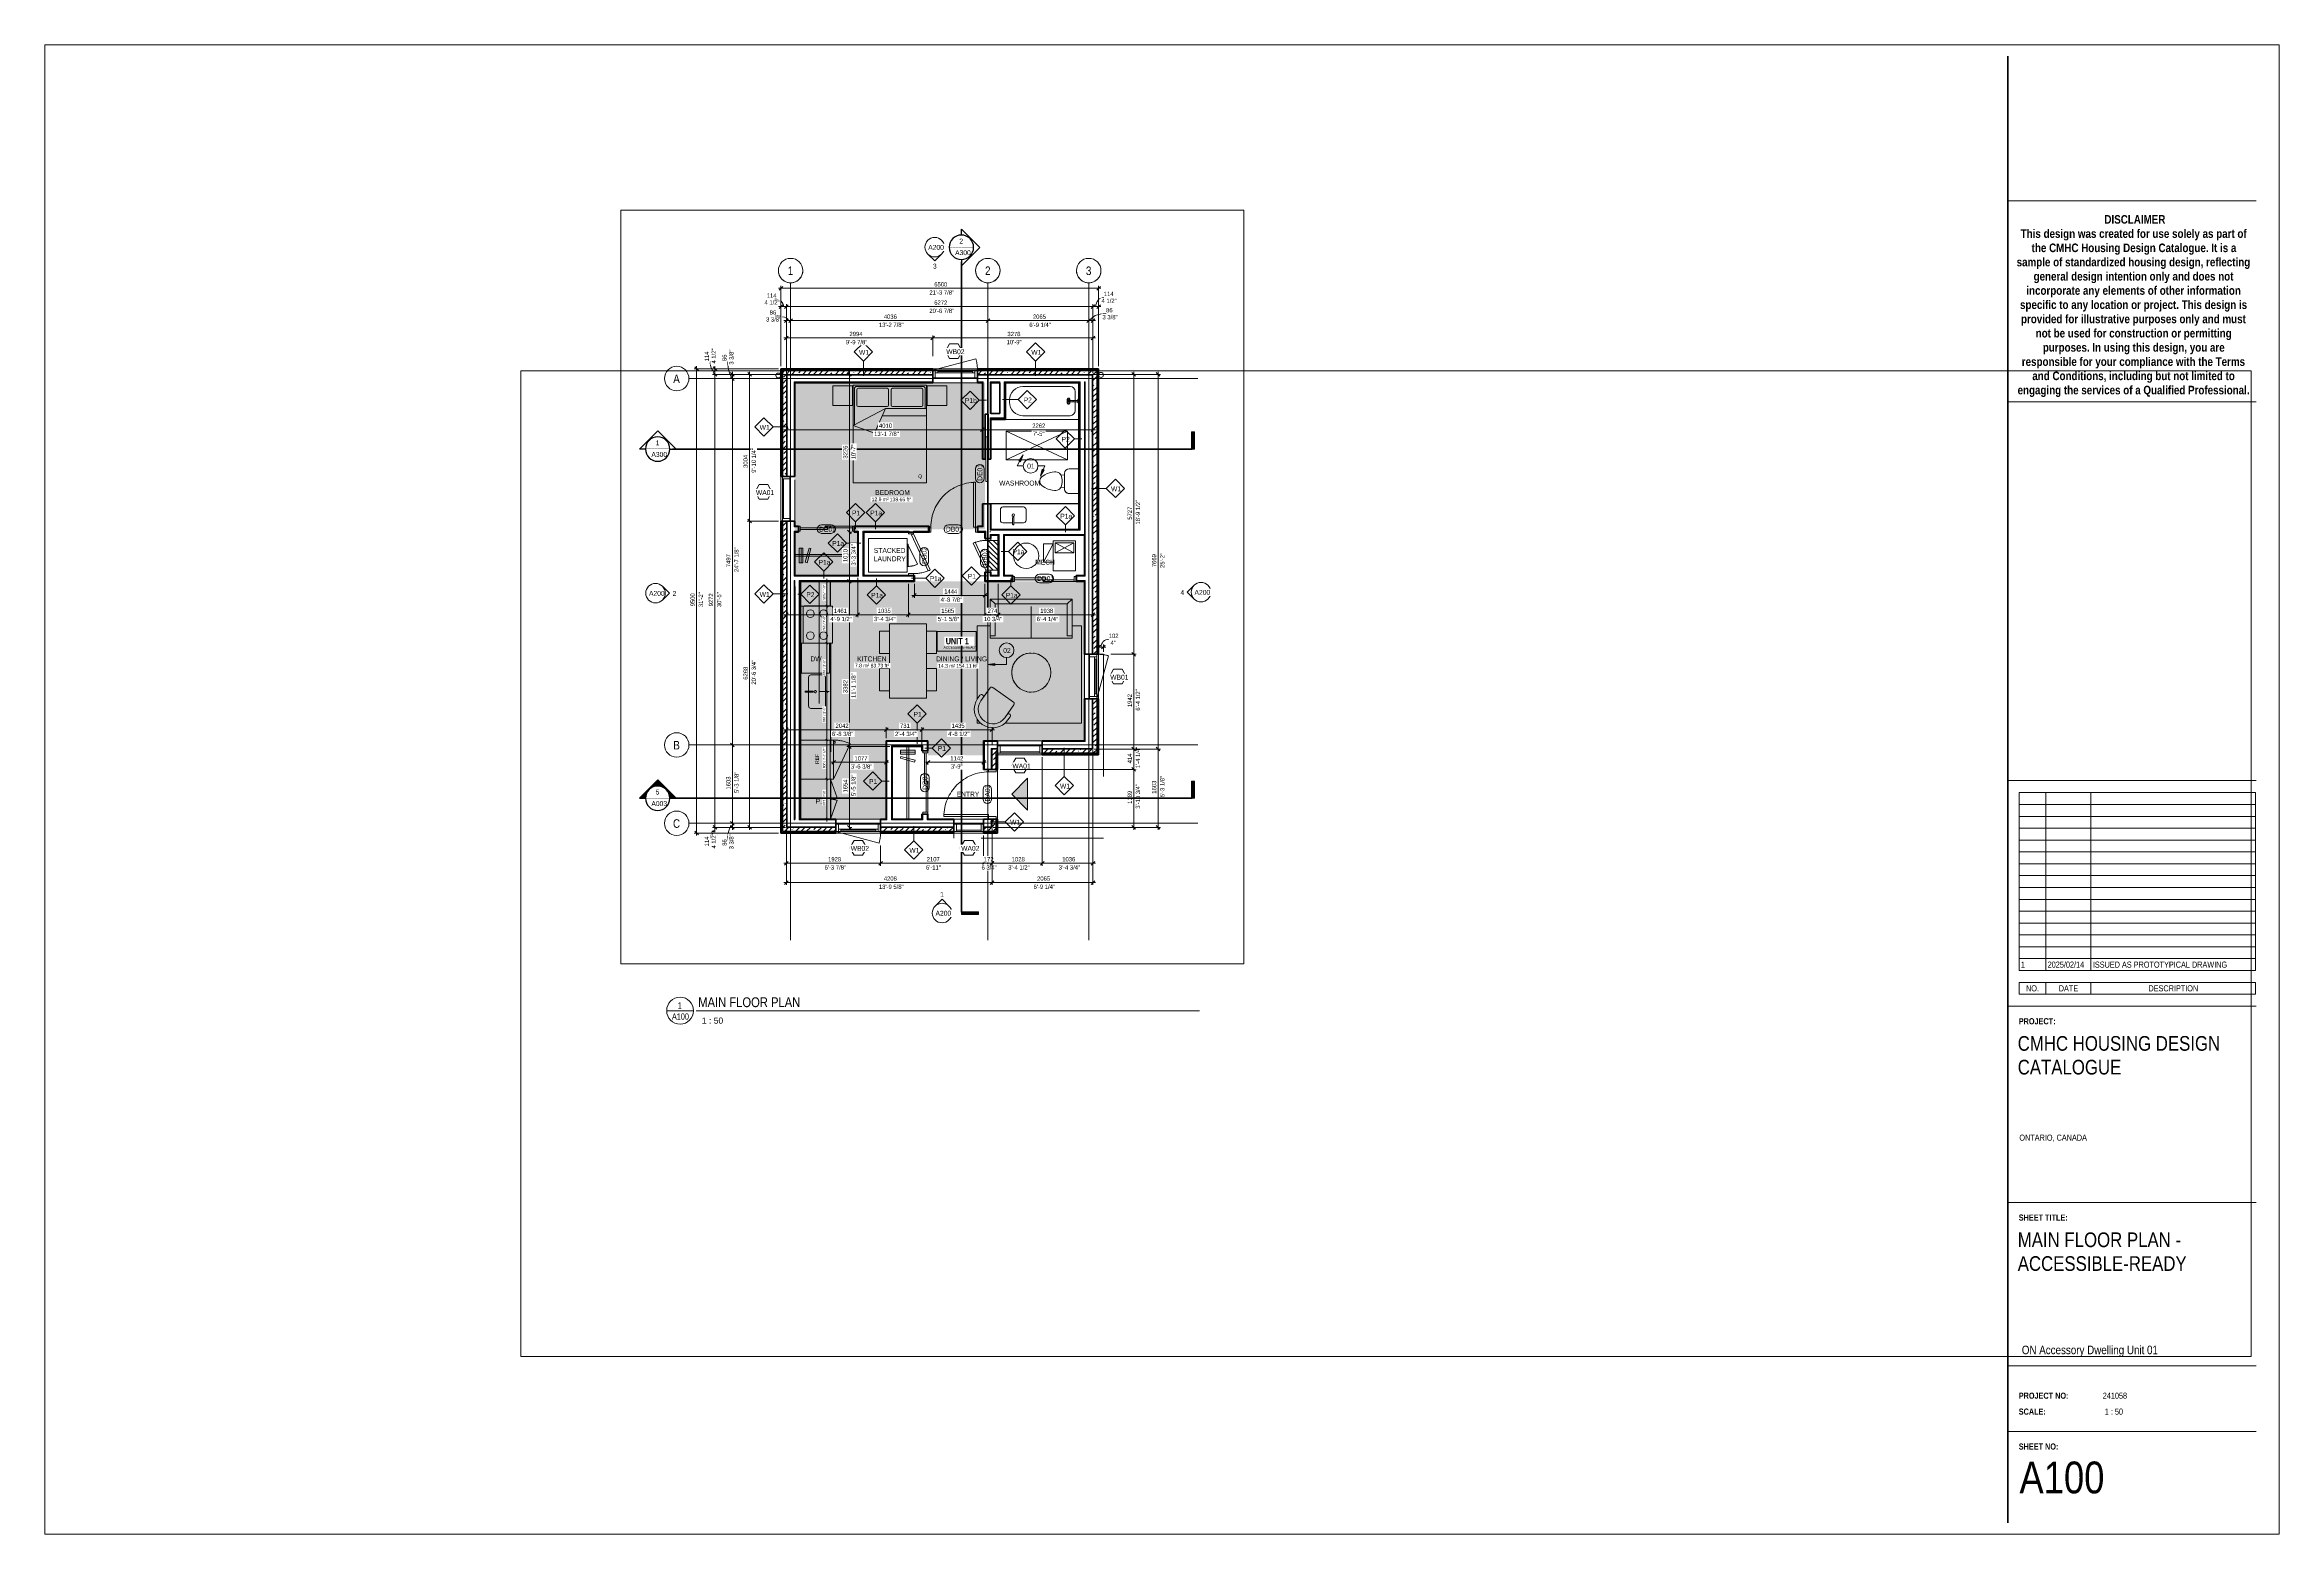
# Paper-space layout 'Layout1' of a CAD drawing. Header units: millimetres. Extents: x -126 to 789, y -120 to 489.
# The model-space entities are those that its viewports show. They can reach past a viewport. Long polylines and large blocks are cut down to what shows.
import ezdxf

# ---------------------------------------------------------------- set-up
doc = ezdxf.new("R2010")
doc.units = ezdxf.units.MM
for name, pattern in [('CMHC_Center - Large', [18, 9, -3, 3, -3]), ('CMHC_Center - Medium', [12, 6, -2, 2, -2]), ('CMHC_Center - Small', [4.5, 2.25, -0.75, 0.75, -0.75]), ('CMHC_Dash - Medium', [4, 2, -2]), ('CMHC_Dash - Small', [2, 1, -1])]:
    doc.linetypes.add(name, pattern=pattern)
for name, color, linetype, lineweight in [('A-ANNO-DIMS', 7, 'Continuous', 9), ('A-ANNO-DIMS-50', 7, 'Continuous', 9), ('A-ANNO-NOTE', 7, 'Continuous', 18), ('A-AREA-IDEN', 7, 'Continuous', 9), ('A-DETL-GENF', 7, 'Continuous', 18), ('A-DETL-IDEN', 7, 'Continuous', 9), ('A-DETL-THIN', 7, 'Continuous', 9), ('A-DOOR', 7, 'Continuous', 18), ('A-DOOR-HDLN', 7, 'CMHC_Dash - Small', 18), ('A-DOOR-IDEN', 7, 'Continuous', 18), ('A-DOOR-OPNG', 7, 'Continuous', 18), ('A-FLOR-OTLN', 7, 'Continuous', 18), ('A-GENM', 7, 'Continuous', 18), ('A-GLAZ', 7, 'Continuous', 18), ('A-GLAZ-IDEN', 7, 'Continuous', 9), ('A-ROOF-MCUT', 7, 'Continuous', 18), ('A-WALL', 7, 'Continuous', 18), ('A-WALL-IDEN', 7, 'Continuous', 9), ('A-WALL-PATT', 7, 'Continuous', 50), ('G-ANNO-SCHD', 7, 'Continuous', 9), ('G-ANNO-TEXT', 7, 'Continuous', 9), ('G-ANNO-TTLB', 7, 'Continuous', 18), ('G-ANNO-TTLB-MEDM', 7, 'Continuous', 35), ('G-ANNO-TTLB-THIN', 7, 'Continuous', 18), ('I-FURN', 7, 'Continuous', 18), ('I-WALL', 7, 'Continuous', 18), ('M-EQPM', 7, 'Continuous', 18), ('M-EQPM-HDLN', 7, 'CMHC_Dash - Small', 18), ('P-SANR-FIXT', 7, 'Continuous', 18), ('Q-CASE', 7, 'Continuous', 18), ('Q-SPCQ', 7, 'Continuous', 18), ('Q-SPCQ-HDLN', 7, 'CMHC_Dash - Small', 18), ('S-GRID', 7, 'Continuous', 9), ('S-GRID-IDEN', 7, 'Continuous', 9)]:
    doc.layers.add(name, color=color, linetype=linetype, lineweight=lineweight)
for name, color, linetype, lineweight, true_color in [('A-DETL', 7, 'Continuous', 18, 0x00a600), ('A-GLAZ-HDLN', 9, 'CMHC_Dash - Small', 18, 0x808080), ('G-ANNO-SYMB', 7, 'CMHC_Center - Small', 9, 0xffc640)]:
    doc.layers.add(name, color=color, linetype=linetype, lineweight=lineweight, true_color=true_color)
doc.layers.add('G-ANNO-NPLT', color=7, linetype='Continuous', plot=False)
doc.styles.add('Arial', font='arial.ttf', dxfattribs={"height": 80})
doc.styles.add('Arial Narrow', font='ARIALN.TTF', dxfattribs={"height": 75})
doc.styles.add('Arial Narrow_1', font='ARIALN.TTF', dxfattribs={"height": 100})
doc.styles.add('Arial Narrow_10', font='ARIALN.TTF', dxfattribs={"height": 4})
doc.styles.add('Arial Narrow_11', font='ARIALN.TTF', dxfattribs={"height": 3.5})
doc.styles.add('Arial Narrow_3', font='ARIALN.TTF', dxfattribs={"height": 50})
doc.styles.add('Arial Narrow_5', font='ARIALN.TTF', dxfattribs={"height": 175})
doc.styles.add('Arial Narrow_6', font='ARIALN.TTF', dxfattribs={"height": 87.5})
doc.styles.add('Arial Narrow_7', font='ARIALN.TTF', dxfattribs={"height": 2.5})
doc.styles.add('Arial Narrow_8', font='ARIALN.TTF', dxfattribs={"height": 13})
doc.styles.add('Arial Narrow_9', font='ARIALN.TTF', dxfattribs={"height": 6})
doc.styles.add('Arial Narrow_B_1', font='ARIALNB.TTF', dxfattribs={"height": 125})
doc.styles.add('Arial Narrow_B_2', font='ARIALNB.TTF', dxfattribs={"height": 3.5})
doc.styles.add('Arial Narrow_B_3', font='ARIALNB.TTF', dxfattribs={"height": 2.5})
doc.styles.add('Arial_1', font='arial.ttf', dxfattribs={"height": 2.5})
doc.dimstyles.new('CMHC_Standard', dxfattribs={"dimscale": 304.8, "dimtxt": 89.55021, "dimasz": 0.246063, "dimexe": 0.164042, "dimexo": 0.164042, "dimgap": 0.04101, "dimtad": 1, "dimdec": 0, "dimzin": 0, "dimdsep": 46, "dimtxsty": 'Arial Narrow_6', "dimblk1": 'OBLIQUE', "dimblk2": 'OBLIQUE', "dimsah": 1, "dimcen": 0.09, "dimdle": 0.164042, "dimazin": 0, "dimtfac": 1, "dimtdec": 4, "dimtix": 1, "dimtmove": 2, "dimatfit": 3, "dimfxl": 1, "dimtvp": 1, "dimtfill": 1, "dimtolj": 1, "dimtzin": 0, "dimarcsym": 2})
doc.dimstyles.new('CMHC_Standard_1', dxfattribs={"dimscale": 304.8, "dimtxt": 89.55021, "dimasz": 0.246063, "dimexe": 0.164042, "dimexo": 0.164042, "dimgap": 0.04101, "dimtad": 1, "dimdec": 0, "dimzin": 0, "dimdsep": 46, "dimtxsty": 'Arial Narrow_6', "dimblk1": 'OBLIQUE', "dimblk2": 'OBLIQUE', "dimsah": 1, "dimcen": 0.09, "dimdle": 0.164042, "dimazin": 0, "dimtfac": 1, "dimtdec": 4, "dimtix": 1, "dimtmove": 0, "dimatfit": 3, "dimfxl": 1, "dimtvp": 1, "dimtfill": 1, "dimtolj": 1, "dimtzin": 0, "dimarcsym": 2})
doc.dimstyles.new('CMHC_Standard_2', dxfattribs={"dimscale": 304.8, "dimtxt": 89.55021, "dimasz": 0.246063, "dimexe": 0.164042, "dimexo": 0.164042, "dimgap": 0.04101, "dimtad": 1, "dimdec": 0, "dimzin": 0, "dimdsep": 46, "dimtxsty": 'Arial Narrow_6', "dimblk1": 'OBLIQUE', "dimblk2": 'OBLIQUE', "dimsah": 1, "dimcen": 0.09, "dimdle": 0.164042, "dimazin": 0, "dimtfac": 1, "dimtdec": 4, "dimtix": 1, "dimtmove": 1, "dimatfit": 3, "dimfxl": 1, "dimtvp": 1, "dimtfill": 1, "dimtolj": 1, "dimtzin": 0, "dimarcsym": 2})
doc.dimstyles.new('CMHC_Standard__Small_', dxfattribs={"dimscale": 304.8, "dimtxt": 51.171549, "dimasz": 0.123031, "dimexe": 0.164042, "dimexo": 0.164042, "dimgap": 0.04101, "dimtad": 1, "dimdec": 0, "dimzin": 0, "dimdsep": 46, "dimtxsty": 'Arial Narrow_3', "dimblk1": 'OBLIQUE', "dimblk2": 'OBLIQUE', "dimsah": 1, "dimcen": 0.09, "dimdle": 0.164042, "dimazin": 0, "dimtfac": 1, "dimtdec": 4, "dimtix": 1, "dimtmove": 0, "dimatfit": 3, "dimfxl": 1, "dimtvp": 1, "dimtfill": 1, "dimtolj": 1, "dimtzin": 0, "dimarcsym": 2})
doc.dimstyles.new('CMHC_Standard__Small__1', dxfattribs={"dimscale": 304.8, "dimtxt": 51.171549, "dimasz": 0.123031, "dimexe": 0.164042, "dimexo": 0.164042, "dimgap": 0.04101, "dimtad": 1, "dimdec": 0, "dimzin": 0, "dimdsep": 46, "dimtxsty": 'Arial Narrow_3', "dimblk1": 'OBLIQUE', "dimblk2": 'OBLIQUE', "dimsah": 1, "dimcen": 0.09, "dimdle": 0.164042, "dimazin": 0, "dimtfac": 1, "dimtdec": 4, "dimtix": 1, "dimtmove": 2, "dimatfit": 3, "dimfxl": 1, "dimtvp": 1, "dimtfill": 1, "dimtolj": 1, "dimtzin": 0, "dimarcsym": 2})
pattern_1 = [(0, (82906.15, 0), (203.2, 50.8), [16.764, -135.636, 16.764, -135.636, -812.8]), (0, (82906.15, 0), (203.2, 50.8), [-304.8, 16.764, -288.036, 16.764, -135.636, -355.6]), (0, (82906.15, 0), (203.2, 50.8), [-762, 16.764, -84.836, 16.764, -237.236]), (120, (82982.35, 25.4), (-145.59409, 150.57636), [16.764, -135.636, 16.764, -135.636, -812.8]), (120, (82982.35, 25.4), (-145.59409, 150.57636), [-304.8, 16.764, -288.036, 16.764, -135.636, -355.6]), (120, (82982.35, 25.4), (-145.59409, 150.57636), [-762, 16.764, -84.836, 16.764, -237.236]), (240, (83007.75, 127), (-57.60591, -201.37636), [16.764, -135.636, 16.764, -135.636, -812.8]), (240, (83007.75, 127), (-57.60591, -201.37636), [-304.8, 16.764, -288.036, 16.764, -135.636, -355.6]), (240, (83007.75, 127), (-57.60591, -201.37636), [-762, 16.764, -84.836, 16.764, -237.236])]
pattern_2 = [(45, (82906.15, 0), (-112.2532, 112.2532), []), (45, (83018.4, 0), (-112.2532, 112.2532), [198.438, -39.688, 1.676, -38.011])]
pattern_3 = [(0, (82906.15, 0), (0, 63.475), []), (315, (82906.15, 0), (63.474147, 0), [89.767, -89.767]), (45, (82906.15, 0), (63.474147, 0), [89.767, -89.767])]

psp = doc.layouts.get("Layout1")

# ---------------------------------------------------------------- texts
at = {"layer": 'G-ANNO-SCHD', "char_height": 2.5, "line_spacing_factor": 0.974696, "style": 'Arial Narrow_7'}
for s, insert, width, attachment_point in [('1', (682.99, 114.05), 1.9036, 1), ('2025/02/14', (693.94, 114.05), 17.132, 1), ('ISSUED AS PROTOTYPICAL DRAWING', (712.41, 114.05), 63.5544, 1), ('NO.', (687.72, 104.35), 6.1098, 2), ('DATE', (702.43, 104.35), 9.2108, 2), ('DESCRIPTION', (745.35, 104.35), 23.5489, 2)]:
    psp.add_mtext(s, dxfattribs=dict(at, insert=insert, width=width, attachment_point=attachment_point))
at = {"layer": 'G-ANNO-TTLB', "lineweight": 9, "attachment_point": 1}
for s, insert, char_height, width, style in [('A100', (130.97, 92.81), 2.5, 8.097, 'Arial Narrow_7'), ('1', (133.36, 97.34), 2.5, 1.9241, 'Arial Narrow_7'), ('MAIN FLOOR PLAN', (141.74, 99.41), 4, 50.6666, 'Arial Narrow_10'), (' 1 : 50', (142.25, 91.13), 2.5, 11.7848, 'Arial_1'), ('CMHC HOUSING DESIGN', (681.67, 83.56), 6, 101.5738, 'Arial Narrow_9'), ('CATALOGUE', (681.67, 73.84), 6, 51.9494, 'Arial Narrow_9'), ('ONTARIO, CANADA', (682.35, 43.25), 2.5, 32.2278, 'Arial Narrow_7'), ('MAIN FLOOR PLAN -', (681.69, 3.2), 6, 81.7721, 'Arial Narrow_9'), ('ACCESSIBLE-READY', (681.69, -6.52), 6, 84.6582, 'Arial Narrow_9'), ('241058', (716.47, -62.36), 2.5, 11.5443, 'Arial Narrow_7'), (' 1 : 50', (716.47, -68.87), 2.5, 9.6203, 'Arial Narrow_7'), ('A100', (682.38, -90.58), 13, 42.0886, 'Arial Narrow_8')]:
    psp.add_mtext(s, dxfattribs=dict(at, insert=insert, char_height=char_height, width=width, style=style))

msp = doc.modelspace()

# ---------------------------------------------------------------- texts
at = {"layer": 'A-ANNO-NOTE', "lineweight": 9, "char_height": 100, "width": 160.3375, "attachment_point": 1, "style": 'Arial Narrow_1', "bg_fill": 3, "box_fill_scale": 1.25, "bg_fill_color": 256, "bg_fill_true_color": 13158600, "bg_fill_transparency": 0}
for s, insert in [('01', (27409.75, 8130.78)), ('02', (26919.87, 4357.68))]:
    msp.add_mtext(s, dxfattribs=dict(at, insert=insert))
at = {"layer": 'A-ANNO-NOTE', "color": 253, "lineweight": 9, "true_color": 0xaaaaaa, "insert": (25181.16, 7908.2), "char_height": 75, "width": 80.1687, "attachment_point": 1, "style": 'Arial Narrow'}
msp.add_mtext('Q', dxfattribs=at)
at = {"layer": 'A-ANNO-NOTE', "lineweight": 9, "insert": (23073.17, 1984.02), "char_height": 75, "width": 212.4472, "attachment_point": 1, "rotation": 90, "style": 'Arial Narrow'}
msp.add_mtext('REF', dxfattribs=at)
at = {"layer": 'A-DOOR-IDEN', "lineweight": 9, "char_height": 100, "attachment_point": 1, "rotation": 90, "style": 'Arial Narrow_1'}
for s, insert, width in [('DE01', (26393.19, 7777.9), 356.7509), ('DB02', (25255.61, 6077.5), 356.7509), ('DB03', (26494.13, 6044.4), 356.7509), ('DD01', (25270.49, 1454.8), 360.7594), ('DA01', (26547.98, 1216.8), 356.7509)]:
    msp.add_mtext(s, dxfattribs=dict(at, insert=insert, width=width))
at = {"layer": 'A-DOOR-IDEN', "lineweight": 9, "char_height": 100, "attachment_point": 1, "style": 'Arial Narrow_1'}
for s, insert, width in [('DE01', (23152.03, 6837.92), 356.7509), ('DB01', (25748.58, 6837.92), 356.7509), ('DD01', (27611.73, 5827.72), 360.7594)]:
    msp.add_mtext(s, dxfattribs=dict(at, insert=insert, width=width))
at = {"layer": 'A-WALL-IDEN', "char_height": 100, "attachment_point": 1, "style": 'Arial Narrow_1'}
for s, insert, width in [('W1', (23969.33, 10457.18), 212.4472), ('W1', (27494.17, 10457.18), 212.4472), ('P2', (27337.85, 9481.81), 176.3712), ('P1b', (26135.4, 9469.89), 256.54), ('W1', (21936.5, 8921.74), 212.4472), ('P2', (28113.25, 8677.19), 176.3712), ('W1', (29125.5, 7664.13), 212.4472), ('P1a', (24198.54, 7170.28), 256.54), ('P1a', (28086.64, 7104.08), 256.54), ('P1a', (23419.56, 6546.31), 256.54), ('P1a', (27109.25, 6375.41), 256.54), ('P1a', (23142.1, 6160.08), 256.54), ('P1', (26193.75, 5874.19), 176.3712), ('P1a', (25414.85, 5827.3), 256.54), ('W1', (21936.5, 5503.98), 212.4472), ('P2', (22890.69, 5499.88), 176.3712), ('P1a', (24216.66, 5485.08), 256.54), ('P1a', (26971.4, 5485.08), 256.54), ('P1', (25084.12, 3050.57), 176.3712), ('P1', (25580.7, 2351.55), 176.3712), ('P1', (24174.7, 1674.45), 176.3712), ('W1', (28081.26, 1582.26), 212.4472), ('W1', (27061, 841.43), 212.4472), ('W1', (24999.45, 268.18), 212.4472)]:
    msp.add_mtext(s, dxfattribs=dict(at, insert=insert, width=width))
at = {"layer": 'G-ANNO-SYMB', "color": 7, "linetype": 'Continuous', "attachment_point": 1}
for s, insert, char_height, width, style in [('2', (26022.65, 12732.72), 100, 80.1687, 'Arial Narrow_1'), ('________', (25812.26, 12658.27), 80, 609.2825, 'Arial'), ('A300', (25935.54, 12496.64), 100, 336.7087, 'Arial Narrow_1'), ('1', (19809.33, 8603.94), 100, 80.1687, 'Arial Narrow_1'), ('________', (19598.94, 8529.48), 80, 609.2825, 'Arial'), ('A300', (19722.22, 8367.85), 100, 336.7087, 'Arial Narrow_1'), ('5', (19809.33, 1459.79), 100, 80.1687, 'Arial Narrow_1'), ('________', (19598.94, 1385.33), 80, 609.2825, 'Arial'), ('A003', (19722.22, 1223.71), 100, 336.7087, 'Arial Narrow_1')]:
    msp.add_mtext(s, dxfattribs=dict(at, insert=insert, char_height=char_height, width=width, style=style))
at = {"layer": 'G-ANNO-SYMB', "color": 7, "linetype": 'Continuous', "char_height": 100, "width": 80.1687, "attachment_point": 1, "style": 'Arial Narrow_1', "bg_fill": 3, "box_fill_scale": 1.25, "bg_fill_color": 256, "bg_fill_true_color": 13158600, "bg_fill_transparency": 0}
for s, insert in [('3', (25481.05, 12220.88)), ('4', (30547.05, 5543.34)), ('2', (20156.4, 5523)), ('1', (25629.81, -634.11))]:
    msp.add_mtext(s, dxfattribs=dict(at, insert=insert))
at = {"layer": 'G-ANNO-TEXT', "attachment_point": 1, "bg_fill": 3, "box_fill_scale": 1.25, "bg_fill_color": 256, "bg_fill_true_color": 13158600, "bg_fill_transparency": 0}
for s, insert, char_height, width, style in [('WASHROOM', (26836.82, 7781.48), 100, 857.8056, 'Arial Narrow_1'), ('BEDROOM', (24302.01, 7587.89), 100, 725.5272, 'Arial Narrow_1'), ('STACKED ', (24272.73, 6403.78), 100, 713.5019, 'Arial Narrow_1'), ('LAUNDRY', (24272.73, 6231.8), 100, 673.4175, 'Arial Narrow_1'), ('MECH', (27574.33, 6163.24), 100, 412.8691, 'Arial Narrow_1'), ('ACCESSIBLE-READY', (25698.47, 4393.72), 50, 673.4175, 'Arial Narrow_3'), ('DW', (22974.78, 4184.65), 100, 232.4894, 'Arial Narrow_1'), ('KITCHEN', (23931.93, 4184.65), 100, 621.3078, 'Arial Narrow_1'), ('DINING / LIVING', (25545.54, 4184.65), 100, 1074.2613, 'Arial Narrow_1'), ('ENTRY', (25966.54, 1417.83), 100, 481.0125, 'Arial Narrow_1'), ('P.', (23081.42, 1270.44), 100, 136.2869, 'Arial Narrow_1')]:
    msp.add_mtext(s, dxfattribs=dict(at, insert=insert, char_height=char_height, width=width, style=style))

# ---------------------------------------------------------------- blocks, each defined once
blk = doc.blocks.new('CMHC_Sheet - ARCH D - SANS LOGO - Standard-9392055-MAIN FLOOR PLAN - ACCESSIBLE-READY')
at = {"layer": 'G-ANNO-TTLB-MEDM'}
blk.add_line((677.59, 484.51), (677.59, -115.57), dxfattribs=at)
at = {"layer": 'G-ANNO-TTLB-THIN'}
for p, q in [((788.72, 489.27), (-125.68, 489.27)), ((-125.68, 489.27), (-125.68, -120.33)), ((788.72, -120.33), (788.72, 489.27)), ((779.19, 425.42), (677.59, 425.42)), ((779.19, 343.16), (677.59, 343.16)), ((779.19, 188.15), (677.59, 188.15)), ((779.19, 95.84), (677.59, 95.84)), ((779.19, 15.5), (677.59, 15.5)), ((779.19, -51.44), (677.59, -51.44)), ((677.59, -78.28), (779.19, -78.28)), ((-125.68, -120.33), (788.72, -120.33))]:
    blk.add_line(p, q, dxfattribs=at)
at = {"layer": 'G-ANNO-TTLB', "lineweight": 9, "attachment_point": 1}
for s, insert, char_height, width, style in [('This design was created for use solely as part of ', (682.89, 413.71), 3.5, 114.962, 'Arial Narrow_B_2'), ('DISCLAIMER', (717.15, 419.53), 3.5, 30.5443, 'Arial Narrow_B_2'), ('the CMHC Housing Design Catalogue. It is a ', (687.39, 407.89), 3.5, 104.1392, 'Arial Narrow_B_2'), ('sample of standardized housing design, reflecting ', (681.23, 402.07), 3.5, 118.7299, 'Arial Narrow_B_2'), ('general design intention only and does not ', (688.18, 396.25), 3.5, 102.135, 'Arial Narrow_B_2'), ('specific to any location or project. This design is ', (682.62, 384.61), 3.5, 115.6033, 'Arial Narrow_B_2'), ('incorporate any elements of other information ', (685.2, 390.43), 3.5, 109.3502, 'Arial Narrow_B_2'), ('provided for illustrative purposes only and must ', (683.02, 378.79), 3.5, 114.6413, 'Arial Narrow_B_2'), ('not be used for construction or permitting ', (689.04, 372.96), 3.5, 100.1308, 'Arial Narrow_B_2'), ('purposes. In using this design, you are ', (691.95, 367.14), 3.5, 93.0759, 'Arial Narrow_B_2'), ('responsible for your compliance with the Terms ', (683.35, 361.32), 3.5, 113.8396, 'Arial Narrow_B_2'), ('engaging the services of a Qualified Professional.', (681.63, 349.68), 3.5, 116.6455, 'Arial Narrow_B_2'), ('and Conditions, including but not limited to  ', (687.65, 355.5), 3.5, 104.8607, 'Arial Narrow_B_2'), ('PROJECT:', (682.1, 90.88), 2.5, 17.557, 'Arial Narrow_B_3'), ('SHEET TITLE:', (682.1, 10.54), 2.5, 23.4894, 'Arial Narrow_B_3'), ('PROJECT NO:', (682.1, -62.36), 2.5, 23.7299, 'Arial Narrow_B_3'), ('SCALE:', (682.1, -68.87), 2.5, 12.9072, 'Arial Narrow_B_3'), ('SHEET NO:', (682.1, -83.16), 2.5, 18.9198, 'Arial Narrow_B_3')]:
    blk.add_mtext(s, dxfattribs=dict(at, insert=insert, char_height=char_height, width=width, style=style))
blk = doc.blocks.new('Viewport - Standard-3208163-MAIN FLOOR PLAN - ACCESSIBLE-READY')
at = {"layer": 'G-ANNO-TTLB', "lineweight": 9}
blk.add_line((-12, 0), (-1, 0), dxfattribs=at)
for start, end in [(360, 180), (180, 0)]:
    blk.add_arc((-6.5, 0), 5.5, start, end, dxfattribs=at)
blk = doc.blocks.new('Fixed - 2_0_x6_10_-8531899-ADU-1 - MAIN FLOOR')
at = {"layer": 'A-GLAZ'}
for p, q in [((-253.8, 111), (-304.8, 111)), ((-304.8, 111), (-253.8, 111)), ((-304.8, -41.4), (-304.8, 111)), ((-253.8, -41.4), (-253.8, 111)), ((253.8, 111), (-253.8, 111)), ((-253.8, 111), (-253.8, 85.6)), ((-253.8, 111), (-253.8, -41.4)), ((-253.8, 111), (253.8, 111)), ((-253.8, 85.6), (-253.8, 111)), ((304.8, 111), (253.8, 111)), ((253.8, 111), (253.8, -41.4)), ((253.8, 85.6), (253.8, 111)), ((253.8, 111), (304.8, 111)), ((253.8, -41.4), (253.8, 111)), ((253.8, 111), (253.8, 85.6)), ((304.8, 111), (304.8, -41.4)), ((-253.8, 85.6), (253.8, 85.6)), ((253.8, 85.6), (-253.8, 85.6)), ((-304.8, -41.4), (-253.8, -41.4)), ((-253.8, -41.4), (-304.8, -41.4)), ((253.8, -41.4), (-253.8, -41.4)), ((253.8, -41.4), (304.8, -41.4)), ((304.8, -41.4), (253.8, -41.4))]:
    blk.add_line(p, q, dxfattribs=at)
blk = doc.blocks.new('Operable - 3_0_x6_10_-8899171-ADU-1 - MAIN FLOOR')
at = {"layer": 'A-GLAZ', "color": 8, "linetype": 'CMHC_Dash - Small', "true_color": 0x808080}
blk.add_line((-426.04, 347.66), (457.2, 111), dxfattribs=at)
at = {"layer": 'A-GLAZ'}
for p, q in [((-406.4, 111), (-457.2, 111)), ((-457.2, 111), (-406.4, 111)), ((-457.2, -41.4), (-457.2, 111)), ((-406.4, -41.4), (-406.4, 111)), ((-355.6, 111), (-406.4, 111)), ((-406.4, 111), (-406.4, 60.2)), ((-406.4, 111), (-406.4, -41.4)), ((-406.4, 111), (-355.6, 111)), ((-406.4, 60.2), (-406.4, 111)), ((355.6, 111), (-355.6, 111)), ((-355.6, 111), (-355.6, 85.6)), ((-355.6, 60.2), (-355.6, 111)), ((-355.6, 111), (-355.6, 60.2)), ((-355.6, 111), (355.6, 111)), ((-355.6, 85.6), (-355.6, 111)), ((355.6, 85.6), (355.6, 111)), ((406.4, 111), (355.6, 111)), ((355.6, 111), (355.6, 60.2)), ((355.6, 111), (406.4, 111)), ((355.6, 60.2), (355.6, 111)), ((355.6, 111), (355.6, 85.6)), ((457.2, 111), (406.4, 111)), ((406.4, 111), (406.4, -41.4)), ((406.4, 60.2), (406.4, 111)), ((406.4, 111), (457.2, 111)), ((406.4, -41.4), (406.4, 111)), ((406.4, 111), (406.4, 60.2)), ((457.2, 111), (457.2, -41.4)), ((-355.6, 85.6), (355.6, 85.6)), ((355.6, 85.6), (-355.6, 85.6)), ((-406.4, 60.2), (-355.6, 60.2)), ((-355.6, 60.2), (-406.4, 60.2)), ((355.6, 60.2), (-355.6, 60.2)), ((355.6, 60.2), (406.4, 60.2)), ((406.4, 60.2), (355.6, 60.2)), ((-457.2, -41.4), (-406.4, -41.4)), ((-406.4, -41.4), (-457.2, -41.4)), ((406.4, -41.4), (-406.4, -41.4)), ((406.4, -41.4), (457.2, -41.4)), ((457.2, -41.4), (406.4, -41.4))]:
    blk.add_line(p, q, dxfattribs=at)
at = {"layer": 'A-GLAZ', "color": 8, "linetype": 'CMHC_Dash - Small', "true_color": 0x808080}
blk.add_arc((457.2, 111), 914.4, 165, 180, dxfattribs=at)
at = {"layer": 'A-GLAZ-HDLN'}
for p, q in [((406.4, 111), (-406.4, 111)), ((-197.99, 111), (406.4, 111))]:
    blk.add_line(p, q, dxfattribs=at)
blk = doc.blocks.new('Exterior - Single Panel_ Entry - 915x2032mm-8526291-ADU-1 - MAIN FLOOR')
at = {"layer": 'A-DOOR'}
for p, q in [((-508.3, 110.6), (-457.5, 110.6)), ((-457.5, 110.6), (-457.5, -41.4)), ((457.5, -41.4), (457.5, 110.6)), ((457.5, 110.6), (508.3, 110.6)), ((-457.5, -41.4), (-508.3, -41.4)), ((457.5, -41.4), (413.05, -41.4)), ((413.05, -41.4), (413.05, -956.4)), ((508.3, -41.4), (457.5, -41.4)), ((457.5, -41.4), (457.5, -956.4)), ((457.5, -956.4), (413.05, -956.4))]:
    blk.add_line(p, q, dxfattribs=at)
at = {"layer": 'A-DOOR', "color": 8, "linetype": 'CMHC_Dash - Small', "true_color": 0x808080}
blk.add_arc((457.5, -41.4), 915, 180, 270, dxfattribs=at)
at = {"layer": 'A-DOOR-OPNG'}
for p, q in [((413.05, -41.4), (457.5, -41.4)), ((413.05, -956.4), (413.05, -41.4)), ((457.5, -41.4), (457.5, -956.4)), ((457.5, -956.4), (413.05, -956.4))]:
    blk.add_line(p, q, dxfattribs=at)
blk = doc.blocks.new('Interior - Closet_ 2 Panel - 1219x2032mm-9361855-ADU-1 - MAIN FLOOR')
at = {"layer": 'A-DOOR'}
for p, q in [((-647.6, 41.1), (-609.5, 41.1)), ((-609.5, 41.1), (-609.5, -60.5)), ((609.5, -60.5), (609.5, 41.1)), ((609.5, 41.1), (647.6, 41.1)), ((-25.4, -25.5), (-25.4, 9.52)), ((-25.4, 9.52), (609.5, 9.52)), ((609.5, 9.52), (609.5, -25.5)), ((-609.5, -60.5), (-609.5, -25.5)), ((-609.5, -25.5), (25.4, -25.5)), ((609.5, -25.5), (-25.4, -25.5)), ((25.4, -25.5), (25.4, -60.5)), ((-609.5, -60.5), (-647.6, -60.5)), ((25.4, -60.5), (-609.5, -60.5)), ((647.6, -60.5), (609.5, -60.5))]:
    blk.add_line(p, q, dxfattribs=at)
blk = doc.blocks.new('Interior - Closet_ 2 Panel - 1067x2032mm-9361856-ADU-1 - MAIN FLOOR')
at = {"layer": 'A-DOOR'}
for p, q in [((-571.6, 41.1), (-533.5, 41.1)), ((-533.5, 41.1), (-533.5, -60.5)), ((533.5, -60.5), (533.5, 41.1)), ((533.5, 41.1), (571.6, 41.1)), ((-25.4, -25.5), (-25.4, 9.52)), ((-25.4, 9.52), (533.5, 9.52)), ((533.5, 9.52), (533.5, -25.5)), ((-533.5, -60.5), (-533.5, -25.5)), ((-533.5, -25.5), (25.4, -25.5)), ((533.5, -25.5), (-25.4, -25.5)), ((25.4, -25.5), (25.4, -60.5)), ((-533.5, -60.5), (-571.6, -60.5)), ((25.4, -60.5), (-533.5, -60.5)), ((571.6, -60.5), (533.5, -60.5))]:
    blk.add_line(p, q, dxfattribs=at)
blk = doc.blocks.new('Interior - Closet_ 2 Panel - 1219x2032mm-9361854-ADU-1 - MAIN FLOOR')
at = {"layer": 'A-DOOR'}
for p, q in [((-609.5, 60.5), (-647.6, 60.5)), ((25.4, 60.5), (-609.5, 60.5)), ((-609.5, 60.5), (-609.5, 25.5)), ((-609.5, -41.1), (-609.5, 60.5)), ((25.4, 25.5), (25.4, 60.5)), ((647.6, 60.5), (609.5, 60.5)), ((609.5, 60.5), (609.5, -41.1)), ((-609.5, 25.5), (25.4, 25.5)), ((609.5, 25.5), (-25.4, 25.5)), ((-25.4, 25.5), (-25.4, -9.52)), ((609.5, -9.52), (609.5, 25.5)), ((-25.4, -9.52), (609.5, -9.52)), ((-647.6, -41.1), (-609.5, -41.1)), ((609.5, -41.1), (647.6, -41.1))]:
    blk.add_line(p, q, dxfattribs=at)
blk = doc.blocks.new('Closet - Coat Hanger-9118280-ADU-1 - MAIN FLOOR')
at = {"layer": 'Q-CASE'}
for p, q in [((87.19, 455), (167.19, 455)), ((87.19, 155), (87.19, 455)), ((127.19, 455), (127.19, 155)), ((167.19, 155), (167.19, 455)), ((291.7, 455.07), (214.05, 165.29)), ((291.7, 455.07), (330.33, 444.71)), ((252.69, 154.93), (330.33, 444.71)), ((0, 324), (1289.1, 324)), ((0, 286), (1289.1, 286)), ((252.69, 154.93), (214.05, 165.29)), ((167.19, 155), (87.19, 155))]:
    blk.add_line(p, q, dxfattribs=at)
blk = doc.blocks.new('Washroom_Toilet - Standard-5473877-ADU-1 - MAIN FLOOR')
at = {"layer": 'P-SANR-FIXT'}
for p, q in [((-253.4, 494.7), (-253.4, 298.45)), ((253.4, 298.45), (253.4, 494.7)), ((-158.75, 203.8), (-123.49, 203.8)), ((158.75, 203.8), (-158.75, 203.8)), ((-123.49, 203.8), (-132.32, 127)), ((-123.49, 203.8), (-132.32, 127)), ((132.32, 127), (123.49, 203.8)), ((123.49, 203.8), (158.75, 203.8)), ((123.49, 203.8), (132.32, 127)), ((-25.4, 152.4), (-97.43, 139.7)), ((25.4, 152.4), (-25.4, 152.4)), ((97.43, 139.7), (25.4, 152.4)), ((-97.43, 139.7), (-132.32, 127)), ((132.32, 127), (97.43, 139.7)), ((-132.32, 127), (-162.59, 101.6)), ((-132.32, 127), (-162.59, 101.6)), ((162.59, 101.6), (132.32, 127)), ((162.59, 101.6), (132.32, 127)), ((-162.59, 101.6), (-176.98, 76.2)), ((-162.59, 101.6), (-176.98, 76.2)), ((176.98, 76.2), (162.59, 101.6)), ((176.98, 76.2), (162.59, 101.6)), ((-176.98, 76.2), (-183.79, 50.8)), ((-176.98, 76.2), (-183.79, 50.8)), ((183.79, 50.8), (176.98, 76.2)), ((183.79, 50.8), (176.98, 76.2)), ((-183.79, 50.8), (-188.29, 25.3)), ((-183.79, 50.8), (-188.29, 25.3)), ((188.29, 25.3), (183.79, 50.8)), ((188.29, 25.3), (183.79, 50.8)), ((-188.29, 25.3), (-190.5, 0)), ((-188.29, 25.3), (-190.5, 0)), ((190.5, 0), (188.29, 25.3)), ((190.5, 0), (188.29, 25.3)), ((-190.5, 0), (-186.07, -50.61)), ((-190.5, 0), (-186.07, -50.61)), ((186.07, -50.61), (190.5, 0)), ((186.07, -50.61), (190.5, 0)), ((-186.07, -50.61), (-172.41, -101.6)), ((-186.07, -50.61), (-172.41, -101.6)), ((172.41, -101.6), (186.07, -50.61)), ((172.41, -101.6), (186.07, -50.61)), ((-172.41, -101.6), (-153.92, -152.4)), ((-172.41, -101.6), (-153.92, -152.4)), ((153.92, -152.4), (172.41, -101.6)), ((153.92, -152.4), (172.41, -101.6)), ((-153.92, -152.4), (-130.23, -203.2)), ((-153.92, -152.4), (-130.23, -203.2)), ((130.23, -203.2), (153.92, -152.4)), ((130.23, -203.2), (153.92, -152.4)), ((-130.23, -203.2), (-94.99, -254)), ((-130.23, -203.2), (-94.99, -254)), ((94.99, -254), (130.23, -203.2)), ((94.99, -254), (130.23, -203.2)), ((-94.99, -254), (-69.59, -279.4)), ((-94.99, -254), (-69.59, -279.4)), ((69.59, -279.4), (94.99, -254)), ((69.59, -279.4), (94.99, -254)), ((-69.59, -279.4), (-47.59, -292.1)), ((-69.59, -279.4), (-47.59, -292.1)), ((47.59, -292.1), (69.59, -279.4)), ((47.59, -292.1), (69.59, -279.4)), ((-47.59, -292.1), (-12.7, -304.8)), ((-47.59, -292.1), (-12.7, -304.8)), ((12.7, -304.8), (47.59, -292.1)), ((12.7, -304.8), (47.59, -292.1)), ((-12.7, -304.8), (12.7, -304.8)), ((-12.7, -304.8), (12.7, -304.8))]:
    blk.add_line(p, q, dxfattribs=at)
for centre, start, end in [((-158.75, 298.45), 180, 270), ((-158.75, 298.45), 180, 270), ((158.75, 298.45), 270, 360), ((158.75, 298.45), 270, 0)]:
    blk.add_arc(centre, 94.65, start, end, dxfattribs=at)
blk = doc.blocks.new('Washroom_Sink - Standard-7125634-ADU-1 - MAIN FLOOR')
at = {"layer": 'Q-SPCQ'}
for p, q in [((-12.7, 28), (-12.7, -104)), ((12.7, -104), (12.7, 28)), ((-12.7, 0), (-211.2, 0)), ((-12.7, 0), (-211.2, 0)), ((211.2, 0), (12.7, 0)), ((211.2, 0), (12.7, 0)), ((-262, -50.8), (-262, -273.2)), ((-262, -50.8), (-262, -273.2)), ((262, -273.2), (262, -50.8)), ((262, -273.2), (262, -50.8)), ((-211.2, -324), (211.2, -324)), ((-211.2, -324), (211.2, -324))]:
    blk.add_line(p, q, dxfattribs=at)
for centre, radius, start, end in [((0, 28), 12.7, 360, 180), ((-211.2, -50.8), 50.8, 90, 180), ((-211.2, -50.8), 50.8, 90, 180), ((211.2, -50.8), 50.8, 0, 90), ((211.2, -50.8), 50.8, 360, 90), ((0, -104), 12.7, 180, 360), ((0, -157.2), 25.4, 360, 180), ((0, -157.2), 25.4, 180, 360), ((-211.2, -273.2), 50.8, 180, 270), ((-211.2, -273.2), 50.8, 180, 270), ((211.2, -273.2), 50.8, 270, 0), ((211.2, -273.2), 50.8, 270, 360)]:
    blk.add_arc(centre, radius, start, end, dxfattribs=at)
blk = doc.blocks.new('CMHC_Furn - Carpet_ Rectangle - Carpet - 2133x1989mm-7188559-ADU-1 - MAIN FLOOR')
at = {"layer": 'I-FURN', "color": 254, "true_color": 0xd4d4d4}
for p, q in [((-1066.8, 994.5), (-798.2, 994.5)), ((-1066.8, -508.46), (-1066.8, 994.5)), ((878.2, 994.5), (1066.8, 994.5)), ((1066.8, 994.5), (1066.8, -994.5)), ((-1066.8, -994.5), (-1066.8, -911.5)), ((-995.67, -994.5), (-1066.8, -994.5)), ((1066.8, -994.5), (-496.27, -994.5))]:
    blk.add_line(p, q, dxfattribs=at)
blk = doc.blocks.new('CMHC_Furn - Table_ Round - Coffee Table_ Round - 800mm-7099218-ADU-1 - MAIN FLOOR')
at = {"layer": 'I-FURN', "color": 254, "true_color": 0xd4d4d4}
for start, end in [(360, 180), (91.59433, 95.68485), (80.69668, 83.97277), (102.54148, 106.84847), (68.29412, 69.82721), (113.58741, 117.84544), (55.21474, 58.94855), (124.88575, 128.76917), (43.81795, 48.03452), (137.27452, 139.65356), (32.74025, 37.05666), (150.52105, 153.43312), (21.77883, 25.94043), (161.41173, 165.41134), (10.87345, 14.41163), (172.34643, 176.63419), (180, 360), (183.36581, 187.65357), (345.58837, 349.12655), (194.58866, 198.58827), (334.05957, 338.22117), (206.56688, 209.47895), (322.94334, 327.25975), (220.34644, 222.72548), (311.96548, 316.18205), (231.23083, 235.11425), (301.05145, 304.78526), (242.15456, 246.41259), (290.17279, 291.70588), (253.15153, 257.45852), (264.31515, 268.40567), (276.02723, 279.30332)]:
    blk.add_arc((0, 0), 400, start, end, dxfattribs=at)
blk = doc.blocks.new('CMHC_Furn - Dining Table - 4 Person - 1524x762mm-7096064-ADU-1 - MAIN FLOOR')
at = {"layer": 'I-FURN', "color": 254, "true_color": 0xd4d4d4}
for p, q in [((-609.5, 381), (-609.5, 584)), ((-609.5, 584), (-152.5, 584)), ((-152.5, 584), (-152.5, 381)), ((609.5, 584), (152.5, 584)), ((152.5, 584), (152.5, 381)), ((609.5, 381), (609.5, 584)), ((762, 381), (-762, 381)), ((-762, 381), (-762, -381)), ((762, -381), (762, 381)), ((-762, -381), (762, -381)), ((-609.5, -381), (-609.5, -584)), ((-152.5, -584), (-152.5, -381)), ((152.5, -584), (152.5, -381)), ((609.5, -381), (609.5, -584)), ((-609.5, -584), (-152.5, -584)), ((609.5, -584), (152.5, -584))]:
    blk.add_line(p, q, dxfattribs=at)
blk = doc.blocks.new('Kitchen_Refrigerator - Standard-8468734-ADU-1 - MAIN FLOOR')
at = {"layer": 'A-DOOR-HDLN'}
blk.add_line((346.2, 371.28), (-378.85, 709.38), dxfattribs=at)
blk.add_arc((346.2, 371.28), 800, 155, 180, dxfattribs=at)
at = {"layer": 'Q-SPCQ'}
for p, q in [((-422.8, 402.28), (-391.8, 402.28)), ((-422.8, 402.28), (-422.8, 371.28)), ((-391.8, 402.28), (-391.8, 371.28)), ((-453.8, 371.28), (-453.8, -303.72)), ((-453.8, 371.28), (346.2, 371.28)), ((-391.8, 371.28), (-422.8, 371.28)), ((346.2, -303.72), (346.2, 371.28)), ((-453.8, 301.43), (346.2, 301.43))]:
    blk.add_line(p, q, dxfattribs=at)
blk = doc.blocks.new('CMHC_Furn - CouchLoveSeat - 2 Seater - 1676x800mm-7813746-ADU-1 - MAIN FLOOR')
at = {"layer": 'I-FURN', "color": 254, "true_color": 0xd4d4d4}
for p, q in [((-838.2, -100), (-838.2, -900)), ((838.2, -100), (-838.2, -100)), ((-738.2, -200), (-838.2, -100)), ((838.2, -100), (-838.2, -100)), ((-838.2, -100), (-838.2, -900)), ((738.2, -200), (838.2, -100)), ((838.2, -900), (838.2, -100)), ((838.2, -900), (838.2, -100)), ((738.2, -200), (-738.2, -200)), ((-738.2, -200), (-738.2, -850)), ((738.2, -850), (738.2, -200)), ((0, -900), (0, -250)), ((-738.2, -850), (-838.2, -850)), ((838.2, -850), (738.2, -850)), ((-838.2, -900), (838.2, -900)), ((-838.2, -900), (838.2, -900))]:
    blk.add_line(p, q, dxfattribs=at)
blk = doc.blocks.new('Operable - 3_0_x5_0_-8899172-ADU-1 - MAIN FLOOR')
at = {"layer": 'A-GLAZ', "color": 8, "linetype": 'CMHC_Dash - Small', "true_color": 0x808080}
blk.add_line((-426.04, 347.66), (457.2, 111), dxfattribs=at)
at = {"layer": 'A-GLAZ'}
for p, q in [((-406.4, 111), (-457.2, 111)), ((-457.2, 111), (-406.4, 111)), ((-457.2, -41.4), (-457.2, 111)), ((-406.4, -41.4), (-406.4, 111)), ((-355.6, 111), (-406.4, 111)), ((-406.4, 111), (-406.4, 60.2)), ((-406.4, 111), (-406.4, -41.4)), ((-406.4, 111), (-355.6, 111)), ((-406.4, 60.2), (-406.4, 111)), ((355.6, 111), (-355.6, 111)), ((-355.6, 111), (-355.6, 85.6)), ((-355.6, 60.2), (-355.6, 111)), ((-355.6, 111), (-355.6, 60.2)), ((-355.6, 111), (355.6, 111)), ((-355.6, 85.6), (-355.6, 111)), ((355.6, 85.6), (355.6, 111)), ((406.4, 111), (355.6, 111)), ((355.6, 111), (355.6, 60.2)), ((355.6, 111), (406.4, 111)), ((355.6, 60.2), (355.6, 111)), ((355.6, 111), (355.6, 85.6)), ((457.2, 111), (406.4, 111)), ((406.4, 111), (406.4, -41.4)), ((406.4, 60.2), (406.4, 111)), ((406.4, 111), (457.2, 111)), ((406.4, -41.4), (406.4, 111)), ((406.4, 111), (406.4, 60.2)), ((457.2, 111), (457.2, -41.4)), ((-355.6, 85.6), (355.6, 85.6)), ((355.6, 85.6), (-355.6, 85.6)), ((-406.4, 60.2), (-355.6, 60.2)), ((-355.6, 60.2), (-406.4, 60.2)), ((355.6, 60.2), (-355.6, 60.2)), ((355.6, 60.2), (406.4, 60.2)), ((406.4, 60.2), (355.6, 60.2)), ((-457.2, -41.4), (-406.4, -41.4)), ((-406.4, -41.4), (-457.2, -41.4)), ((406.4, -41.4), (-406.4, -41.4)), ((406.4, -41.4), (457.2, -41.4)), ((457.2, -41.4), (406.4, -41.4))]:
    blk.add_line(p, q, dxfattribs=at)
at = {"layer": 'A-GLAZ', "color": 8, "linetype": 'CMHC_Dash - Small', "true_color": 0x808080}
blk.add_arc((457.2, 111), 914.4, 165, 180, dxfattribs=at)
at = {"layer": 'A-GLAZ-HDLN'}
for p, q in [((406.4, 111), (-406.4, 111)), ((-116.11, 111), (406.4, 111))]:
    blk.add_line(p, q, dxfattribs=at)
blk = doc.blocks.new('Fixed - 3_0_x6_10_-8526290-ADU-1 - MAIN FLOOR')
at = {"layer": 'A-GLAZ'}
for p, q in [((-457.2, 41.4), (-406.2, 41.4)), ((-457.2, 41.4), (-457.2, -111)), ((-406.2, 41.4), (-457.2, 41.4)), ((-406.2, 41.4), (-406.2, -111)), ((406.2, 41.4), (-406.2, 41.4)), ((-406.2, -111), (-406.2, 41.4)), ((406.2, -111), (406.2, 41.4)), ((406.2, 41.4), (457.2, 41.4)), ((406.2, 41.4), (406.2, -111)), ((457.2, 41.4), (406.2, 41.4)), ((457.2, -111), (457.2, 41.4)), ((-406.2, -111), (-406.2, -85.6)), ((-406.2, -85.6), (406.2, -85.6)), ((-406.2, -85.6), (-406.2, -111)), ((406.2, -85.6), (-406.2, -85.6)), ((406.2, -85.6), (406.2, -111)), ((406.2, -111), (406.2, -85.6)), ((-406.2, -111), (-457.2, -111)), ((-457.2, -111), (-406.2, -111)), ((406.2, -111), (-406.2, -111)), ((-406.2, -111), (406.2, -111)), ((457.2, -111), (406.2, -111)), ((406.2, -111), (457.2, -111))]:
    blk.add_line(p, q, dxfattribs=at)
blk = doc.blocks.new('Operable - 3_0_x5_0_-8899179-ADU-1 - MAIN FLOOR')
at = {"layer": 'A-GLAZ'}
for p, q in [((-457.2, 41.4), (-406.4, 41.4)), ((-457.2, 41.4), (-457.2, -111)), ((-406.4, 41.4), (-457.2, 41.4)), ((-406.4, 41.4), (-406.4, -111)), ((406.4, 41.4), (-406.4, 41.4)), ((-406.4, -111), (-406.4, 41.4)), ((406.4, -111), (406.4, 41.4)), ((406.4, 41.4), (457.2, 41.4)), ((406.4, 41.4), (406.4, -111)), ((457.2, 41.4), (406.4, 41.4)), ((457.2, -111), (457.2, 41.4)), ((-406.4, -111), (-406.4, -60.2)), ((-406.4, -60.2), (-355.6, -60.2)), ((-406.4, -60.2), (-406.4, -111)), ((-355.6, -60.2), (-406.4, -60.2)), ((-355.6, -60.2), (-355.6, -111)), ((355.6, -60.2), (-355.6, -60.2)), ((-355.6, -111), (-355.6, -60.2)), ((355.6, -111), (355.6, -60.2)), ((355.6, -60.2), (406.4, -60.2)), ((355.6, -60.2), (355.6, -111)), ((406.4, -60.2), (355.6, -60.2)), ((406.4, -60.2), (406.4, -111)), ((406.4, -111), (406.4, -60.2)), ((-355.6, -111), (-355.6, -85.6)), ((-355.6, -85.6), (355.6, -85.6)), ((-355.6, -85.6), (-355.6, -111)), ((355.6, -85.6), (-355.6, -85.6)), ((355.6, -85.6), (355.6, -111)), ((355.6, -111), (355.6, -85.6)), ((-406.4, -111), (-457.2, -111)), ((-457.2, -111), (-406.4, -111)), ((-355.6, -111), (-406.4, -111)), ((-406.4, -111), (-355.6, -111)), ((355.6, -111), (-355.6, -111)), ((-355.6, -111), (355.6, -111)), ((406.4, -111), (355.6, -111)), ((355.6, -111), (406.4, -111)), ((457.2, -111), (406.4, -111)), ((406.4, -111), (457.2, -111))]:
    blk.add_line(p, q, dxfattribs=at)
at = {"layer": 'A-GLAZ', "color": 8, "linetype": 'CMHC_Dash - Small', "true_color": 0x808080}
blk.add_line((-426.04, -347.66), (457.2, -111), dxfattribs=at)
blk.add_arc((457.2, -111), 914.4, 180, 195, dxfattribs=at)
at = {"layer": 'A-GLAZ-HDLN'}
for p, q in [((406.4, -111), (-406.4, -111)), ((-116.11, -111), (406.4, -111))]:
    blk.add_line(p, q, dxfattribs=at)
blk = doc.blocks.new('Fixed - 3_0_x6_10_-8508826-ADU-1 - MAIN FLOOR')
at = {"layer": 'A-GLAZ'}
for p, q in [((-406.2, 111), (-457.2, 111)), ((-457.2, 111), (-406.2, 111)), ((-457.2, -41.4), (-457.2, 111)), ((-406.2, -41.4), (-406.2, 111)), ((406.2, 111), (-406.2, 111)), ((-406.2, 111), (-406.2, 85.6)), ((-406.2, 111), (-406.2, -41.4)), ((-406.2, 111), (406.2, 111)), ((-406.2, 85.6), (-406.2, 111)), ((457.2, 111), (406.2, 111)), ((406.2, 111), (406.2, -41.4)), ((406.2, 85.6), (406.2, 111)), ((406.2, 111), (457.2, 111)), ((406.2, -41.4), (406.2, 111)), ((406.2, 111), (406.2, 85.6)), ((457.2, 111), (457.2, -41.4)), ((-406.2, 85.6), (406.2, 85.6)), ((406.2, 85.6), (-406.2, 85.6)), ((-457.2, -41.4), (-406.2, -41.4)), ((-406.2, -41.4), (-457.2, -41.4)), ((406.2, -41.4), (-406.2, -41.4)), ((406.2, -41.4), (457.2, -41.4)), ((457.2, -41.4), (406.2, -41.4))]:
    blk.add_line(p, q, dxfattribs=at)
blk = doc.blocks.new('Closet - Coat Hanger-8572070-ADU-1 - MAIN FLOOR')
at = {"layer": 'Q-CASE'}
for p, q in [((87.19, 455), (167.19, 455)), ((87.19, 155), (87.19, 455)), ((127.19, 455), (127.19, 155)), ((167.19, 155), (167.19, 455)), ((291.7, 455.07), (214.05, 165.29)), ((291.7, 455.07), (330.33, 444.71)), ((252.69, 154.93), (330.33, 444.71)), ((14, 324), (1495.6, 324)), ((14, 286), (1495.6, 286)), ((252.69, 154.93), (214.05, 165.29)), ((167.19, 155), (87.19, 155))]:
    blk.add_line(p, q, dxfattribs=at)
blk = doc.blocks.new('Interior - Single Panel - 813x2032mm-9349408-ADU-1 - MAIN FLOOR')
at = {"layer": 'A-DOOR'}
for p, q in [((-444.6, 60.5), (-406.5, 60.5)), ((-406.5, 60.5), (-406.5, -41.1)), ((406.5, -41.1), (406.5, 60.5)), ((406.5, 60.5), (444.6, 60.5)), ((-349.11, -344.4), (387.71, -0.81)), ((387.71, -0.81), (406.5, -41.1)), ((-406.5, -41.1), (-444.6, -41.1)), ((406.5, -41.1), (-330.33, -384.69)), ((444.6, -41.1), (406.5, -41.1)), ((-330.33, -384.69), (-349.11, -344.4))]:
    blk.add_line(p, q, dxfattribs=at)
at = {"layer": 'A-DOOR-HDLN'}
blk.add_arc((406.5, -41.1), 813, 180, 205, dxfattribs=at)
blk = doc.blocks.new('Appliance_Washer and Dryer - Washer-6823267-ADU-1 - MAIN FLOOR')
at = {"layer": 'Q-SPCQ', "flags": 128}
for points in [[(-223.58, 414.07), (-219.46, 414.07), (-207.25, 414.07), (-187.4, 414.07), (-160.65, 414.07), (-127.97, 414.07), (-90.58, 414.07), (-49.84, 414.07), (-7.27, 414.07), (35.56, 414.07), (77.09, 414.07), (115.78, 414.07), (150.2, 414.07), (179.08, 414.07), (201.36, 414.07), (216.22, 414.07), (223.11, 414.07)], [(223.58, 414.07), (219.46, 414.07), (207.25, 414.07), (187.4, 414.07), (160.65, 414.07), (127.97, 414.07), (90.58, 414.07), (49.84, 414.07), (7.27, 414.07), (-35.56, 414.07), (-77.09, 414.07), (-115.78, 414.07), (-150.2, 414.07), (-179.08, 414.07), (-201.36, 414.07), (-216.22, 414.07), (-223.11, 414.07)]]:
    blk.add_lwpolyline(points, dxfattribs=at)
at = {"layer": 'Q-SPCQ-HDLN'}
blk.add_line((-210.72, 413.96), (181.55, 605.28), dxfattribs=at)
blk.add_arc((-213.92, 412.4), 440, 0.16771, 26, dxfattribs=at)
blk = doc.blocks.new('Appliance_Washer and Dryer - Dryer-6823269-ADU-1 - MAIN FLOOR')
at = {"layer": 'Q-SPCQ'}
for p, q in [((-231, 406.65), (-231, 393.5)), ((-231, 404.07), (-231, 393.5)), ((231, 404.07), (-231, 404.07)), ((231, 393.5), (231, 406.65)), ((231, 393.5), (231, 404.07)), ((343, 393.5), (-343, 393.5)), ((-343, 393.5), (-343, -393.5)), ((343, -393.5), (343, 393.5)), ((-343, -393.5), (343, -393.5))]:
    blk.add_line(p, q, dxfattribs=at)
at = {"layer": 'Q-SPCQ', "flags": 128}
for points in [[(-231, 406.65), (-227.59, 412.89), (-223.58, 414.07)], [(223.58, 414.07), (219.46, 414.07), (207.25, 414.07), (187.4, 414.07), (160.65, 414.07), (127.97, 414.07), (90.58, 414.07), (49.84, 414.07), (7.27, 414.07), (-35.56, 414.07), (-77.09, 414.07), (-115.78, 414.07), (-150.2, 414.07), (-179.08, 414.07), (-201.36, 414.07), (-216.22, 414.07), (-223.11, 414.07), (-223.58, 414.07)], [(-223.58, 414.07), (-219.46, 414.07), (-207.25, 414.07), (-187.4, 414.07), (-160.65, 414.07), (-127.97, 414.07), (-90.58, 414.07), (-49.84, 414.07), (-7.27, 414.07), (35.56, 414.07), (77.09, 414.07), (115.78, 414.07), (150.2, 414.07), (179.08, 414.07), (201.36, 414.07), (216.22, 414.07), (223.11, 414.07), (223.58, 414.07)], [(227.07, 412.16), (229.82, 410.66), (231, 406.65)]]:
    blk.add_lwpolyline(points, dxfattribs=at)
at = {"layer": 'Q-SPCQ-HDLN'}
blk.add_line((-210.72, 413.96), (181.55, 605.28), dxfattribs=at)
blk.add_arc((-213.92, 412.4), 440, 0.16771, 26, dxfattribs=at)
blk = doc.blocks.new('Interior - Single Panel - 915x2032mm-9349407-ADU-1 - MAIN FLOOR')
at = {"layer": 'A-DOOR'}
for p, q in [((457.5, 956.1), (413.05, 956.1)), ((413.05, 956.1), (413.05, 41.1)), ((457.5, 41.1), (457.5, 956.1)), ((-457.5, 41.1), (-495.6, 41.1)), ((-457.5, -60.5), (-457.5, 41.1)), ((413.05, 41.1), (457.5, 41.1)), ((495.6, 41.1), (457.5, 41.1)), ((457.5, 41.1), (457.5, -60.5)), ((-495.6, -60.5), (-457.5, -60.5)), ((457.5, -60.5), (495.6, -60.5))]:
    blk.add_line(p, q, dxfattribs=at)
at = {"layer": 'A-DOOR-HDLN'}
blk.add_arc((457.5, 41.1), 915, 90, 180, dxfattribs=at)
blk = doc.blocks.new('CMHC_Furn - Bed - Queen - 2000x1500mm-7090431-ADU-1 - MAIN FLOOR')
at = {"layer": 'I-FURN', "color": 254, "true_color": 0xd4d4d4}
for p, q in [((750, -50), (-750, -50)), ((-750, -50), (-750, -2050)), ((750, -50), (-750, -50)), ((-750, -50), (-750, -2050)), ((750, -2050), (750, -50)), ((750, -2050), (750, -50)), ((674.6, -75.4), (-674.6, -75.4)), ((-644.6, -112.7), (-55, -112.7)), ((644.6, -112.7), (55, -112.7)), ((-724.6, -125.4), (-724.6, -864.09)), ((724.6, -524.16), (724.6, -125.4)), ((-674.6, -456.86), (-674.6, -142.7)), ((-25, -142.7), (-25, -456.86)), ((25, -142.7), (25, -456.86)), ((674.6, -456.86), (674.6, -142.7)), ((-55, -486.86), (-644.6, -486.86)), ((55, -486.86), (644.6, -486.86)), ((-91.62, -524.16), (-750, -877.73)), ((-91.62, -524.16), (-314.22, -1028.88)), ((-91.62, -524.16), (750, -524.16)), ((-158.83, -676.56), (750, -676.56)), ((-750, -877.73), (-314.22, -1028.88)), ((-750, -2050), (750, -2050)), ((-750, -2050), (750, -2050))]:
    blk.add_line(p, q, dxfattribs=at)
for centre, radius, start, end in [((-674.6, -125.4), 50, 90, 180), ((674.6, -125.4), 50, 0, 90), ((-644.6, -142.7), 30, 90, 180), ((-55, -142.7), 30, 360, 90), ((55, -142.7), 30, 90, 180), ((644.6, -142.7), 30, 360, 90), ((-644.6, -456.86), 30, 180, 270), ((-55, -456.86), 30, 270, 0), ((55, -456.86), 30, 180, 270), ((644.6, -456.86), 30, 270, 0)]:
    blk.add_arc(centre, radius, start, end, dxfattribs=at)
blk = doc.blocks.new('CMHC_Furn - Table_ Rectangle - Night Stand - 400x400mm-7097649-ADU-1 - MAIN FLOOR')
at = {"layer": 'I-FURN', "color": 254, "true_color": 0xd4d4d4}
for p, q in [((200, 200), (-200, 200)), ((-200, 200), (-200, -200)), ((200, -200), (200, 200)), ((-200, -200), (200, -200))]:
    blk.add_line(p, q, dxfattribs=at)
blk = doc.blocks.new('CMHC_Furn - Table_ Rectangle - Night Stand - 400x400mm-7285573-ADU-1 - MAIN FLOOR')
at = {"layer": 'I-FURN', "color": 254, "true_color": 0xd4d4d4}
for p, q in [((-200, 200), (200, 200)), ((-200, -200), (-200, 200)), ((200, 200), (200, -200)), ((200, -200), (-200, -200))]:
    blk.add_line(p, q, dxfattribs=at)
blk = doc.blocks.new('Washroom_Bath Tub - Standard-8522911-ADU-1 - MAIN FLOOR')
at = {"layer": 'P-SANR-FIXT'}
for p, q in [((-1110.6, 893), (389.4, 893)), ((33.8, 816.8), (-932.8, 816.8)), ((-1034.4, 715.2), (-1034.4, 320.8)), ((-893.36, 578.68), (-908.53, 578.68)), ((-893.36, 578.68), (-908.53, 578.68)), ((-1090.88, 555.93), (-1110.6, 555.93)), ((-1110.6, 555.93), (-1090.88, 555.93)), ((-1090.88, 531.65), (-1090.88, 555.93)), ((-1090.88, 555.93), (-1090.88, 480.07)), ((-908.53, 540.76), (-916.11, 540.76)), ((307.2, 492.6), (307.2, 543.4)), ((-930.7, 531.65), (-1090.88, 531.65)), ((-916.11, 531.65), (-1090.88, 531.65)), ((-1090.88, 480.07), (-1090.88, 504.35)), ((-1090.88, 504.35), (-930.7, 504.35)), ((-916.11, 504.35), (-1090.88, 504.35)), ((-908.53, 495.24), (-916.11, 495.24)), ((-1110.6, 480.07), (-1090.88, 480.07)), ((-1110.6, 480.07), (-1090.88, 480.07)), ((-908.53, 457.32), (-893.36, 457.32)), ((-893.36, 457.32), (-908.53, 457.32)), ((-932.8, 219.2), (33.8, 219.2))]:
    blk.add_line(p, q, dxfattribs=at)
for centre, radius, start, end in [((-932.8, 715.2), 101.6, 90, 180), ((33.8, 543.4), 273.4, 360, 90), ((-913.6, 518), 22.22, 90, 270), ((-913.6, 518), 22.22, 270, 90), ((-1056.08, 518), 58.15, 346.42071, 13.57929), ((-943.79, 518), 30.86, 333.74158, 26.25842), ((33.8, 492.6), 273.4, 270, 0), ((-932.8, 320.8), 101.6, 180, 270)]:
    blk.add_arc(centre, radius, start, end, dxfattribs=at)
for centre, major_axis, ratio, start_param, end_param in [((-908.53, 518), (0, 60.68), 0.375, 5.47109, 7.627039), ((-893.36, 518), (0, 60.68), 0.375, 3.141593, 6.283185), ((-908.53, 518), (0, 60.68), 0.375, 1.797739, 5.47109), ((-916.11, 518), (0, 22.76), 0.333333, 2.214297, 7.210481), ((-908.53, 518), (0, 22.76), 0.333333, 3.141593, 6.283185)]:
    blk.add_ellipse(centre, major_axis=major_axis, ratio=ratio, start_param=start_param, end_param=end_param, dxfattribs=at)
for points, knots in [([(-908.53, 578.68), (-909.82, 578.68), (-912.35, 578.11), (-916.07, 575.56), (-919.57, 571.39), (-923.83, 563.82), (-927.28, 553.57), (-929.63, 541.44), (-930.41, 534.99), (-930.7, 531.65)], [0, 0, 0, 0, 0.125, 0.25, 0.375, 0.5, 0.75, 0.875, 1, 1, 1, 1]), ([(-893.36, 457.32), (-892.09, 457.32), (-889.6, 457.87), (-885.93, 460.34), (-882.48, 464.39), (-878.26, 471.73), (-873.96, 484.2), (-870.89, 502.83), (-870.26, 523.1), (-872.14, 542.82), (-876.66, 561.28), (-882.65, 572.69), (-888.67, 577.82), (-891.78, 578.68), (-893.36, 578.68)], [0, 0, 0, 0, 0.052632, 0.105263, 0.157895, 0.210526, 0.315789, 0.421053, 0.526316, 0.631579, 0.736842, 0.868421, 0.934211, 1, 1, 1, 1]), ([(-930.7, 504.35), (-930.41, 501.01), (-929.63, 494.56), (-927.28, 482.43), (-922.96, 469.61), (-917.31, 461.29), (-912.35, 457.89), (-909.82, 457.32), (-908.53, 457.32)], [0, 0, 0, 0, 0.125, 0.25, 0.5, 0.75, 0.875, 1, 1, 1, 1])]:
    blk.add_open_spline(points, degree=3, knots=knots, dxfattribs=at)
blk = doc.blocks.new('Kitchen_Dishwasher - Standard-7552958-ADU-1 - MAIN FLOOR')
at = {"layer": 'Q-SPCQ-HDLN'}
for p, q in [((-304.8, -20), (-304.8, -590)), ((304.8, -20), (-304.8, -20)), ((304.8, -590), (304.8, -20)), ((-304.8, -590), (304.8, -590))]:
    blk.add_line(p, q, dxfattribs=at)
blk = doc.blocks.new('Kitchen_Range - Standard-5974202-ADU-1 - MAIN FLOOR')
at = {"layer": 'Q-SPCQ'}
for p, q in [((0, 0), (0, 650)), ((760, 650), (760, 0)), ((0, 599.2), (760, 599.2)), ((760, 0), (0, 0))]:
    blk.add_line(p, q, dxfattribs=at)
for centre in [(155, 450), (605, 450), (155, 180), (605, 180)]:
    blk.add_circle(centre, 78.8, dxfattribs=at)
blk = doc.blocks.new('Interior - Single Panel - 610x2032mm-9349405-ADU-1 - MAIN FLOOR')
at = {"layer": 'A-DOOR'}
for p, q in [((-343.1, 60.5), (-305, 60.5)), ((-305, 60.5), (-305, -41.1)), ((305, -41.1), (305, 60.5)), ((305, 60.5), (343.1, 60.5)), ((-266.63, -258.61), (286.21, -0.81)), ((286.21, -0.81), (305, -41.1)), ((-305, -41.1), (-343.1, -41.1)), ((305, -41.1), (-247.85, -298.9)), ((343.1, -41.1), (305, -41.1)), ((-247.85, -298.9), (-266.63, -258.61))]:
    blk.add_line(p, q, dxfattribs=at)
at = {"layer": 'A-DOOR-HDLN'}
blk.add_arc((305, -41.1), 610, 180, 205, dxfattribs=at)
blk = doc.blocks.new('CMHC_Furn - Chair - Standard-7166755-ADU-1 - MAIN FLOOR')
at = {"layer": 'I-FURN', "color": 254, "true_color": 0xd4d4d4}
for p, q in [((260, 360), (-260, 360)), ((260, 360), (-260, 360)), ((-300, 320), (-300, -4.42)), ((-300, 320), (-300, 75.58)), ((300, -4.42), (300, 320)), ((300, 75.58), (300, 320)), ((-380, -4.42), (-380, 75.58)), ((-380, 75.58), (-380, -4.42)), ((380, 75.58), (380, -4.42)), ((380, -4.42), (380, 75.58))]:
    blk.add_line(p, q, dxfattribs=at)
for centre, radius, start, end in [((-260, 320), 40, 90, 180), ((-260, 320), 40, 90, 180), ((260, 320), 40, 360, 90), ((260, 320), 40, 360, 90), ((-340, 75.58), 40, 0, 180), ((-340, 75.58), 40, 360, 180), ((340, 75.58), 40, 0, 180), ((340, 75.58), 40, 360, 180), ((0, -4.42), 380, 180, 360), ((0, -4.42), 380, 180, 360), ((0, -4.42), 300, 180, 360)]:
    blk.add_arc(centre, radius, start, end, dxfattribs=at)
blk = doc.blocks.new('Mechanical Equipment - AHU-6607771-ADU-1 - MAIN FLOOR')
at = {"layer": 'M-EQPM'}
for p, q in [((-228.6, 304.8), (228.6, 304.8)), ((-228.6, -304.8), (-228.6, 304.8)), ((228.6, 304.8), (228.6, -304.8)), ((-190.6, 266.8), (190.6, 266.8)), ((-190.6, 63.6), (-190.6, 266.8)), ((190.6, 266.8), (190.6, 63.6)), ((-228.6, 244.8), (-431.8, 244.8)), ((-431.8, 244.8), (-431.8, -131.7)), ((190.6, 63.6), (-190.6, 63.6)), ((-431.8, -131.7), (-228.6, -131.7)), ((228.6, -304.8), (-228.6, -304.8))]:
    blk.add_line(p, q, dxfattribs=at)
at = {"layer": 'M-EQPM-HDLN'}
for p, q in [((-190.6, 266.8), (190.6, 63.6)), ((190.6, 266.8), (-190.6, 63.6)), ((-431.8, -131.7), (-228.6, 244.8))]:
    blk.add_line(p, q, dxfattribs=at)
blk = doc.blocks.new('Mechanical Equipment - WH-7234599-ADU-1 - MAIN FLOOR')
at = {"layer": 'M-EQPM'}
blk.add_circle((0.14, 0), 260, dxfattribs=at)
blk = doc.blocks.new('Kitchen_Sink - Standard-7115269-ADU-1 - MAIN FLOOR')
at = {"layer": 'P-SANR-FIXT'}
for p, q in [((-12.7, 57.15), (-12.7, -84.9)), ((12.7, -84.9), (12.7, 57.15)), ((-12.7, 0), (-292.2, 0)), ((292.2, 0), (12.7, 0)), ((-343, -50.8), (-343, -297.2)), ((343, -297.2), (343, -50.8)), ((-292.2, -348), (292.2, -348))]:
    blk.add_line(p, q, dxfattribs=at)
for centre, radius, start, end in [((0, 57.15), 12.7, 360, 180), ((292.2, -50.8), 50.8, 360, 90), ((-292.2, -50.8), 50.8, 90, 180), ((0, -84.9), 12.7, 180, 360), ((0, -138.05), 25.4, 360, 180), ((0, -138.05), 25.4, 180, 0), ((-292.2, -297.2), 50.8, 180, 270), ((292.2, -297.2), 50.8, 270, 0)]:
    blk.add_arc(centre, radius, start, end, dxfattribs=at)
blk = doc.blocks.new('Electrical Panel - Electrical Panel-8382342-ADU-1 - MAIN FLOOR')
at = {"layer": 'A-GENM'}
for p, q in [((0, 304.8), (-203.2, 304.8)), ((-203.2, 304.8), (-203.2, -304.8)), ((-203.2, 304.8), (0, 101.6)), ((-101.6, 304.8), (0, 203.2)), ((-203.2, 203.2), (0, 0)), ((-203.2, 101.6), (0, -101.6)), ((-203.2, 0), (0, -203.2)), ((-203.2, -101.6), (0, -304.8)), ((-203.2, -203.2), (-101.6, -304.8)), ((-203.2, -304.8), (0, -304.8))]:
    blk.add_line(p, q, dxfattribs=at)
blk = doc.blocks.new('Interior - Pocket - 915x2032mm-9362831-ADU-1 - MAIN FLOOR')
at = {"layer": 'A-DOOR'}
for p, q in [((0, 19.05), (0, -19.05)), ((915, 19.05), (0, 19.05)), ((915, -19.05), (915, 19.05)), ((0, -19.05), (915, -19.05))]:
    blk.add_line(p, q, dxfattribs=at)
blk = doc.blocks.new('Elevation - Standard-404525-ADU-1 - MAIN FLOOR')
at = {"layer": 'G-ANNO-SYMB', "color": 7, "linetype": 'Continuous'}
blk.add_circle((0, 0), 4, dxfattribs=at)
for start, end in [(360, 180), (180, 360)]:
    blk.add_arc((0, 0), 4, start, end, dxfattribs=at)
blk = doc.blocks.new('Elevation - Standard-5323822-ADU-1 - MAIN FLOOR')
at = {"layer": 'G-ANNO-SYMB', "color": 7, "linetype": 'Continuous'}
for p, q in [((0, 5.657), (-2.828, 2.828)), ((2.828, 2.828), (0, 5.657))]:
    blk.add_line(p, q, dxfattribs=at)
blk.add_arc((0, 0), 4, 45, 135, dxfattribs=at)
blk = doc.blocks.new('Section - Standard-407976-ADU-1 - MAIN FLOOR')
at = {"layer": 'G-ANNO-SYMB', "linetype": 'Continuous'}
blk.add_hatch(color=7, dxfattribs=at).paths.add_polyline_path([(0.2, 7), (0.2, 0), (-1, 0), (-1, 7)])
at = {"layer": 'G-ANNO-SYMB', "color": 7, "linetype": 'Continuous', "lineweight": 18}
for p, q in [((0.2, 7), (-1, 7)), ((-1, 7), (-1, 0)), ((0.2, 0), (0.2, 7)), ((-1, 0), (0.2, 0))]:
    blk.add_line(p, q, dxfattribs=at)
blk = doc.blocks.new('Section - Arrow_ Empty-3208400-ADU-1 - MAIN FLOOR')
at = {"layer": 'G-ANNO-SYMB', "color": 7, "linetype": 'Continuous', "lineweight": 25}
for p, q in [((-5.938, 7.512), (-13.45, 0)), ((-5.938, 7.512), (1.574, 0)), ((-11, 0), (-13.45, 0)), ((-1, 0), (1.574, 0))]:
    blk.add_line(p, q, dxfattribs=at)
for start, end in [(360, 180), (360, 180), (180, 360), (180, 360)]:
    blk.add_arc((-6, 0), 5, start, end, dxfattribs=at)
blk = doc.blocks.new('CMHC_Tag - Door - Standard-379181-ADU-1 - MAIN FLOOR')
at = {"layer": 'A-ANNO-NOTE', "lineweight": 9}
for p, q in [((2, 1.75), (-2, 1.75)), ((-2, -1.75), (2, -1.75))]:
    blk.add_line(p, q, dxfattribs=at)
for centre, start, end in [((-2, 0), 90, 270), ((2, 0), 270, 90)]:
    blk.add_arc(centre, 1.75, start, end, dxfattribs=at)
blk = doc.blocks.new('CMHC_Tag - Window - Plan-8590417-ADU-1 - MAIN FLOOR')
at = {"layer": 'A-ANNO-NOTE', "lineweight": 9}
for p, q in [((-1.732, 3), (-3.464, 0)), ((1.732, 3), (-1.732, 3)), ((3.464, 0), (1.732, 3)), ((-3.464, 0), (-1.732, -3)), ((1.732, -3), (3.464, 0)), ((-1.732, -3), (1.732, -3))]:
    blk.add_line(p, q, dxfattribs=at)
blk = doc.blocks.new('Grid - Standard-408483-ADU-1 - MAIN FLOOR')
at = {"layer": 'S-GRID-IDEN'}
blk.add_circle((0, 0), 5, dxfattribs=at)
for start, end in [(360, 180), (180, 360)]:
    blk.add_arc((0, 0), 5, start, end, dxfattribs=at)
blk = doc.blocks.new('CMHC_Tag - Wall - Standard-410246-ADU-1 - MAIN FLOOR')
at = {"layer": 'A-ANNO-NOTE', "lineweight": 9}
for p, q in [((0, 3.75), (-3.75, 0)), ((3.75, 0), (0, 3.75)), ((0, -3.75), (3.75, 0)), ((-3.75, 0), (0, -3.75))]:
    blk.add_line(p, q, dxfattribs=at)
blk = doc.blocks.new('DIMBLOCK22-ADU-1 - MAIN FLOOR')
at = {"layer": 'A-ANNO-DIMS-50', "transparency": 16777216}
for p, q in [((22483.92, 10700.91), (22483.92, 10750.91)), ((25478.22, 10700.91), (25478.22, 10750.91)), ((22433.92, 10700.91), (25478.22, 10700.91)), ((22483.92, 10700.91), (22483.92, 9977.94)), ((25478.22, 10700.91), (25478.22, 10325.61))]:
    blk.add_line(p, q, dxfattribs=at)
at = {"layer": 'A-ANNO-DIMS-50', "lineweight": 18, "transparency": 16777216}
for p, q in [((22483.92, 10700.91), (22521.42, 10738.41)), ((25478.22, 10700.91), (25515.72, 10738.41)), ((22483.92, 10700.91), (22446.42, 10663.41)), ((25478.22, 10700.91), (25440.72, 10663.41))]:
    blk.add_line(p, q, dxfattribs=at)
at = {"layer": 'A-ANNO-DIMS-50', "color": 0, "transparency": 16777216, "char_height": 87.5, "attachment_point": 1, "line_spacing_factor": 0.974696, "style": 'Arial Narrow_6', "bg_fill": 3, "box_fill_scale": 1.25, "bg_fill_color": 256, "bg_fill_true_color": 13158600, "bg_fill_transparency": 0}
for s, insert, width in [('2994', (23774.29, 10826.49), 266.0921), ('9\'-9 7/8"', (23701.8, 10659.35), 440.0753)]:
    blk.add_mtext(s, dxfattribs=dict(at, insert=insert, width=width))
blk = doc.blocks.new('_Oblique')
at = {"color": 0, "linetype": 'ByBlock', "lineweight": -2}
blk.add_line((-0.5, -0.5), (0.5, 0.5), dxfattribs=at)
blk = doc.blocks.new('DIMBLOCK23-ADU-1 - MAIN FLOOR')
at = {"layer": 'A-ANNO-DIMS-50', "transparency": 16777216}
for p, q in [((25478.22, 10700.91), (25478.22, 10750.91)), ((28755.92, 10700.91), (28755.92, 10750.91)), ((25478.22, 10700.91), (28805.92, 10700.91)), ((25478.22, 10700.91), (25478.22, 10325.61)), ((28755.92, 10700.91), (28755.92, 9977.94))]:
    blk.add_line(p, q, dxfattribs=at)
at = {"layer": 'A-ANNO-DIMS-50', "lineweight": 18, "transparency": 16777216}
for p, q in [((25478.22, 10700.91), (25515.72, 10738.41)), ((28755.92, 10700.91), (28793.42, 10738.41)), ((25478.22, 10700.91), (25440.72, 10663.41)), ((28755.92, 10700.91), (28718.42, 10663.41))]:
    blk.add_line(p, q, dxfattribs=at)
at = {"layer": 'A-ANNO-DIMS-50', "color": 0, "transparency": 16777216, "char_height": 87.5, "attachment_point": 1, "line_spacing_factor": 0.974696, "style": 'Arial Narrow_6', "bg_fill": 3, "box_fill_scale": 1.25, "bg_fill_color": 256, "bg_fill_true_color": 13158600, "bg_fill_transparency": 0}
for s, insert, width in [('3278', (27006.2, 10826.49), 266.0921), ('10\'-9"', (26989.85, 10659.35), 305.3236)]:
    blk.add_mtext(s, dxfattribs=dict(at, insert=insert, width=width))
blk = doc.blocks.new('DIMBLOCK24-ADU-1 - MAIN FLOOR')
at = {"layer": 'A-ANNO-DIMS-50', "transparency": 16777216}
for p, q in [((22483.92, 11055.21), (22483.92, 11105.21)), ((22433.92, 11055.21), (22569.92, 11055.21)), ((22483.92, 11055.21), (22483.92, 9977.94)), ((22569.92, 11055.21), (22569.92, 11058.24)), ((22569.92, 11055.21), (22569.92, 11005.21))]:
    blk.add_line(p, q, dxfattribs=at)
at = {"layer": 'A-ANNO-DIMS-50', "lineweight": 18, "transparency": 16777216}
for p, q in [((22483.92, 11055.21), (22521.42, 11092.71)), ((22569.92, 11055.21), (22607.42, 11092.71)), ((22483.92, 11055.21), (22446.42, 11017.71)), ((22569.92, 11055.21), (22532.42, 11017.71))]:
    blk.add_line(p, q, dxfattribs=at)
at = {"layer": 'A-ANNO-DIMS-50', "transparency": 16777216}
blk.add_ellipse((22252.48, 11055.21), major_axis=(274.44, 0), ratio=0.357987, start_param=0, end_param=1.570796, dxfattribs=at)
at = {"layer": 'A-ANNO-DIMS-50', "color": 0, "transparency": 16777216, "char_height": 87.5, "attachment_point": 1, "line_spacing_factor": 0.974696, "style": 'Arial Narrow_6', "bg_fill": 3, "box_fill_scale": 1.25, "bg_fill_color": 256, "bg_fill_true_color": 13158600, "bg_fill_transparency": 0}
for s, insert, width in [('86', (22141.61, 11266.54), 133.046), ('3 3/8"', (22067.7, 11124.4), 310.4407)]:
    blk.add_mtext(s, dxfattribs=dict(at, insert=insert, width=width))
blk = doc.blocks.new('DIMBLOCK25-ADU-1 - MAIN FLOOR')
at = {"layer": 'A-ANNO-DIMS-50', "lineweight": 18, "transparency": 16777216}
for p, q in [((22569.92, 11055.21), (22607.42, 11092.71)), ((26605.42, 11055.21), (26642.92, 11092.71)), ((22569.92, 11055.21), (22532.42, 11017.71)), ((26605.42, 11055.21), (26567.92, 11017.71))]:
    blk.add_line(p, q, dxfattribs=at)
at = {"layer": 'A-ANNO-DIMS-50', "transparency": 16777216}
for p, q in [((22569.92, 11055.21), (22569.92, 11058.24)), ((22569.92, 11055.21), (26605.42, 11055.21)), ((22569.92, 11055.21), (22569.92, 11005.21)), ((26605.42, 11055.21), (26605.42, 11058.24)), ((26605.42, 11055.21), (26605.42, 11005.21))]:
    blk.add_line(p, q, dxfattribs=at)
at = {"layer": 'A-ANNO-DIMS-50', "color": 0, "transparency": 16777216, "char_height": 87.5, "attachment_point": 1, "line_spacing_factor": 0.974696, "style": 'Arial Narrow_6', "bg_fill": 3, "box_fill_scale": 1.25, "bg_fill_color": 256, "bg_fill_true_color": 13158600, "bg_fill_transparency": 0}
for s, insert, width in [('4036', (24476.8, 11180.79), 266.0921), ('13\'-2 7/8"', (24376.59, 11013.65), 506.5983)]:
    blk.add_mtext(s, dxfattribs=dict(at, insert=insert, width=width))
blk = doc.blocks.new('DIMBLOCK26-ADU-1 - MAIN FLOOR')
at = {"layer": 'A-ANNO-DIMS-50', "lineweight": 18, "transparency": 16777216}
for p, q in [((26605.42, 11055.21), (26642.92, 11092.71)), ((28669.92, 11055.21), (28707.42, 11092.71)), ((26605.42, 11055.21), (26567.92, 11017.71)), ((28669.92, 11055.21), (28632.42, 11017.71))]:
    blk.add_line(p, q, dxfattribs=at)
at = {"layer": 'A-ANNO-DIMS-50', "transparency": 16777216}
for p, q in [((26605.42, 11055.21), (26605.42, 11058.24)), ((26605.42, 11055.21), (28669.92, 11055.21)), ((26605.42, 11055.21), (26605.42, 11005.21)), ((28669.92, 11055.21), (28669.92, 11058.24)), ((28669.92, 11055.21), (28669.92, 11005.21))]:
    blk.add_line(p, q, dxfattribs=at)
at = {"layer": 'A-ANNO-DIMS-50', "color": 0, "transparency": 16777216, "char_height": 87.5, "attachment_point": 1, "line_spacing_factor": 0.974696, "style": 'Arial Narrow_6', "bg_fill": 3, "box_fill_scale": 1.25, "bg_fill_color": 256, "bg_fill_true_color": 13158600, "bg_fill_transparency": 0}
for s, insert, width in [('2065', (27526.8, 11180.79), 266.0921), ('6\'-9 1/4"', (27454.31, 11013.65), 440.0753)]:
    blk.add_mtext(s, dxfattribs=dict(at, insert=insert, width=width))
blk = doc.blocks.new('DIMBLOCK27-ADU-1 - MAIN FLOOR')
at = {"layer": 'A-ANNO-DIMS-50', "transparency": 16777216}
for p, q in [((28755.92, 11055.21), (28755.92, 11105.21)), ((28669.92, 11055.21), (28669.92, 11058.24)), ((28669.92, 11055.21), (28805.92, 11055.21)), ((28669.92, 11055.21), (28669.92, 11005.21)), ((28755.92, 11055.21), (28755.92, 9977.94))]:
    blk.add_line(p, q, dxfattribs=at)
at = {"layer": 'A-ANNO-DIMS-50', "lineweight": 18, "transparency": 16777216}
for p, q in [((28669.92, 11055.21), (28707.42, 11092.71)), ((28755.92, 11055.21), (28793.42, 11092.71)), ((28669.92, 11055.21), (28632.42, 11017.71)), ((28755.92, 11055.21), (28718.42, 11017.71))]:
    blk.add_line(p, q, dxfattribs=at)
at = {"layer": 'A-ANNO-DIMS-50', "transparency": 16777216}
blk.add_ellipse((29024.56, 11055.21), major_axis=(311.63, 0), ratio=0.465067, start_param=1.570796, end_param=3.141593, dxfattribs=at)
at = {"layer": 'A-ANNO-DIMS-50', "color": 0, "transparency": 16777216, "char_height": 87.5, "attachment_point": 1, "line_spacing_factor": 0.974696, "style": 'Arial Narrow_6', "bg_fill": 3, "box_fill_scale": 1.25, "bg_fill_color": 256, "bg_fill_true_color": 13158600, "bg_fill_transparency": 0}
for s, insert, width in [('86', (29024.56, 11313.22), 133.046), ('3 3/8"', (28950.64, 11171.08), 310.4407)]:
    blk.add_mtext(s, dxfattribs=dict(at, insert=insert, width=width))
blk = doc.blocks.new('DIMBLOCK28-ADU-1 - MAIN FLOOR')
at = {"layer": 'A-ANNO-DIMS-50', "lineweight": 18, "transparency": 16777216}
for p, q in [((29589.53, 1873.54), (29552.03, 1911.04)), ((29589.53, 1873.54), (29627.03, 1836.04)), ((29589.53, 684.94), (29552.03, 722.44)), ((29589.53, 684.94), (29627.03, 647.44))]:
    blk.add_line(p, q, dxfattribs=at)
at = {"layer": 'A-ANNO-DIMS-50', "transparency": 16777216}
for p, q in [((29589.53, 1873.54), (26855.42, 1873.54)), ((29589.53, 634.94), (29589.53, 1873.54)), ((29589.53, 1873.54), (29639.53, 1873.54)), ((29589.53, 684.94), (26712.42, 684.94)), ((29589.53, 684.94), (29639.53, 684.94))]:
    blk.add_line(p, q, dxfattribs=at)
at = {"layer": 'A-ANNO-DIMS-50', "color": 0, "transparency": 16777216, "char_height": 87.5, "attachment_point": 1, "rotation": 90, "line_spacing_factor": 0.974696, "style": 'Arial Narrow_6', "bg_fill": 3, "box_fill_scale": 1.25, "bg_fill_color": 256, "bg_fill_true_color": 13158600, "bg_fill_transparency": 0}
for s, insert, width in [('3\'-10 3/4"', (29631.09, 1068.16), 506.5983), ('1189', (29463.95, 1168.37), 266.0921)]:
    blk.add_mtext(s, dxfattribs=dict(at, insert=insert, width=width))
blk = doc.blocks.new('DIMBLOCK29-ADU-1 - MAIN FLOOR')
at = {"layer": 'A-ANNO-DIMS-50', "lineweight": 18, "transparency": 16777216}
for p, q in [((29589.53, 2287.54), (29552.03, 2325.04)), ((29589.53, 2287.54), (29627.03, 2250.04)), ((29589.53, 1873.54), (29552.03, 1911.04)), ((29589.53, 1873.54), (29627.03, 1836.04))]:
    blk.add_line(p, q, dxfattribs=at)
at = {"layer": 'A-ANNO-DIMS-50', "transparency": 16777216}
for p, q in [((29589.53, 2287.54), (28776.92, 2287.54)), ((29589.53, 1873.54), (29589.53, 2287.54)), ((29589.53, 2287.54), (29639.53, 2287.54)), ((29589.53, 1873.54), (26855.42, 1873.54)), ((29589.53, 1873.54), (29639.53, 1873.54))]:
    blk.add_line(p, q, dxfattribs=at)
at = {"layer": 'A-ANNO-DIMS-50', "color": 0, "transparency": 16777216, "insert": (29463.95, 1997.39), "char_height": 87.5, "width": 199.569, "attachment_point": 1, "rotation": 90, "line_spacing_factor": 0.974696, "style": 'Arial Narrow_6', "bg_fill": 3, "box_fill_scale": 1.25, "bg_fill_color": 256, "bg_fill_true_color": 13158600, "bg_fill_transparency": 0}
blk.add_mtext('414', dxfattribs=at)
at = {"layer": 'A-ANNO-DIMS-50', "color": 0, "transparency": 16777216, "insert": (29631.09, 1897.18), "char_height": 87.5, "width": 440.0753, "attachment_point": 1, "rotation": 90, "line_spacing_factor": 0.974696, "style": 'Arial Narrow_6', "bg_fill": 3, "box_fill_scale": 1.25, "bg_fill_color": 256, "bg_fill_true_color": 13158600, "bg_fill_transparency": 0}
blk.add_mtext('1\'-4 1/4"', dxfattribs=at)
blk = doc.blocks.new('DIMBLOCK30-ADU-1 - MAIN FLOOR')
at = {"layer": 'A-ANNO-DIMS-50', "lineweight": 18, "transparency": 16777216}
for p, q in [((29589.53, 4229.54), (29552.03, 4267.04)), ((29589.53, 4229.54), (29627.03, 4192.04)), ((29589.53, 2287.54), (29552.03, 2325.04)), ((29589.53, 2287.54), (29627.03, 2250.04))]:
    blk.add_line(p, q, dxfattribs=at)
at = {"layer": 'A-ANNO-DIMS-50', "transparency": 16777216}
for p, q in [((29589.53, 4229.54), (29124.59, 4229.54)), ((29589.53, 2287.54), (29589.53, 4229.54)), ((29589.53, 4229.54), (29639.53, 4229.54)), ((29589.53, 2287.54), (28776.92, 2287.54)), ((29589.53, 2287.54), (29639.53, 2287.54))]:
    blk.add_line(p, q, dxfattribs=at)
at = {"layer": 'A-ANNO-DIMS-50', "color": 0, "transparency": 16777216, "char_height": 87.5, "attachment_point": 1, "rotation": 90, "line_spacing_factor": 0.974696, "style": 'Arial Narrow_6', "bg_fill": 3, "box_fill_scale": 1.25, "bg_fill_color": 256, "bg_fill_true_color": 13158600, "bg_fill_transparency": 0}
for s, insert, width in [('6\'-4 1/2"', (29631.09, 3075.18), 440.0753), ('1942', (29463.95, 3147.67), 266.0921)]:
    blk.add_mtext(s, dxfattribs=dict(at, insert=insert, width=width))
blk = doc.blocks.new('DIMBLOCK31-ADU-1 - MAIN FLOOR')
at = {"layer": 'A-ANNO-DIMS-50', "transparency": 16777216}
for p, q in [((29589.53, 4229.54), (29589.53, 10006.94)), ((29589.53, 9956.94), (28776.92, 9956.94)), ((29589.53, 9956.94), (29639.53, 9956.94)), ((29589.53, 4229.54), (29124.59, 4229.54)), ((29589.53, 4229.54), (29639.53, 4229.54))]:
    blk.add_line(p, q, dxfattribs=at)
at = {"layer": 'A-ANNO-DIMS-50', "lineweight": 18, "transparency": 16777216}
for p, q in [((29589.53, 9956.94), (29552.03, 9994.44)), ((29589.53, 9956.94), (29627.03, 9919.44)), ((29589.53, 4229.54), (29552.03, 4267.04)), ((29589.53, 4229.54), (29627.03, 4192.04))]:
    blk.add_line(p, q, dxfattribs=at)
at = {"layer": 'A-ANNO-DIMS-50', "color": 0, "transparency": 16777216, "char_height": 87.5, "attachment_point": 1, "rotation": 90, "line_spacing_factor": 0.974696, "style": 'Arial Narrow_6', "bg_fill": 3, "box_fill_scale": 1.25, "bg_fill_color": 256, "bg_fill_true_color": 13158600, "bg_fill_transparency": 0}
for s, insert, width in [('18\'-9 1/2"', (29631.09, 6882.16), 506.5983), ('5727', (29463.95, 6982.37), 266.0921)]:
    blk.add_mtext(s, dxfattribs=dict(at, insert=insert, width=width))
blk = doc.blocks.new('DIMBLOCK32-ADU-1 - MAIN FLOOR')
at = {"layer": 'A-ANNO-DIMS-50', "transparency": 16777216}
for p, q in [((21377.81, 10006.94), (21377.81, 9870.94)), ((21377.81, 9956.94), (21327.81, 9956.94)), ((21377.81, 9956.94), (22462.92, 9956.94)), ((21377.81, 9870.94), (21327.81, 9870.94)), ((21377.81, 9870.94), (21380.84, 9870.94))]:
    blk.add_line(p, q, dxfattribs=at)
at = {"layer": 'A-ANNO-DIMS-50', "lineweight": 18, "transparency": 16777216}
for p, q in [((21377.81, 9956.94), (21340.31, 9994.44)), ((21377.81, 9956.94), (21415.31, 9919.44)), ((21377.81, 9870.94), (21340.31, 9908.44)), ((21377.81, 9870.94), (21415.31, 9833.44))]:
    blk.add_line(p, q, dxfattribs=at)
at = {"layer": 'A-ANNO-DIMS-50', "transparency": 16777216}
blk.add_ellipse((21377.81, 10228.51), major_axis=(0, 314.57), ratio=0.296065, start_param=1.570796, end_param=3.141593, dxfattribs=at)
at = {"layer": 'A-ANNO-DIMS-50', "color": 0, "transparency": 16777216, "char_height": 87.5, "attachment_point": 1, "rotation": 90, "line_spacing_factor": 0.974696, "style": 'Arial Narrow_6', "bg_fill": 3, "box_fill_scale": 1.25, "bg_fill_color": 256, "bg_fill_true_color": 13158600, "bg_fill_transparency": 0}
for s, insert, width in [('3 3/8"', (21313.73, 10154.6), 310.4407), ('86', (21171.59, 10228.51), 133.046)]:
    blk.add_mtext(s, dxfattribs=dict(at, insert=insert, width=width))
blk = doc.blocks.new('DIMBLOCK33-ADU-1 - MAIN FLOOR')
at = {"layer": 'A-ANNO-DIMS-50', "lineweight": 18, "transparency": 16777216}
for p, q in [((21377.81, 9870.94), (21340.31, 9908.44)), ((21377.81, 9870.94), (21415.31, 9833.44)), ((21377.81, 2373.54), (21340.31, 2411.04)), ((21377.81, 2373.54), (21415.31, 2336.04))]:
    blk.add_line(p, q, dxfattribs=at)
at = {"layer": 'A-ANNO-DIMS-50', "transparency": 16777216}
for p, q in [((21377.81, 9870.94), (21327.81, 9870.94)), ((21377.81, 9870.94), (21377.81, 2373.54)), ((21377.81, 9870.94), (21380.84, 9870.94)), ((21377.81, 2373.54), (21327.81, 2373.54)), ((21377.81, 2373.54), (21380.84, 2373.54))]:
    blk.add_line(p, q, dxfattribs=at)
at = {"layer": 'A-ANNO-DIMS-50', "color": 0, "transparency": 16777216, "char_height": 87.5, "attachment_point": 1, "rotation": 90, "line_spacing_factor": 0.974696, "style": 'Arial Narrow_6', "bg_fill": 3, "box_fill_scale": 1.25, "bg_fill_color": 256, "bg_fill_true_color": 13158600, "bg_fill_transparency": 0}
for s, insert, width in [('24\'-7 1/8"', (21419.37, 5911.16), 506.5983), ('7497', (21252.22, 6011.37), 266.0921)]:
    blk.add_mtext(s, dxfattribs=dict(at, insert=insert, width=width))
blk = doc.blocks.new('DIMBLOCK34-ADU-1 - MAIN FLOOR')
at = {"layer": 'A-ANNO-DIMS-50', "lineweight": 18, "transparency": 16777216}
for p, q in [((21377.81, 2373.54), (21340.31, 2411.04)), ((21377.81, 2373.54), (21415.31, 2336.04)), ((21377.81, 770.94), (21340.31, 808.44)), ((21377.81, 770.94), (21415.31, 733.44))]:
    blk.add_line(p, q, dxfattribs=at)
at = {"layer": 'A-ANNO-DIMS-50', "transparency": 16777216}
for p, q in [((21377.81, 2373.54), (21327.81, 2373.54)), ((21377.81, 2373.54), (21377.81, 770.94)), ((21377.81, 2373.54), (21380.84, 2373.54)), ((21377.81, 770.94), (21327.81, 770.94)), ((21377.81, 770.94), (21380.84, 770.94))]:
    blk.add_line(p, q, dxfattribs=at)
at = {"layer": 'A-ANNO-DIMS-50', "color": 0, "transparency": 16777216, "char_height": 87.5, "attachment_point": 1, "rotation": 90, "line_spacing_factor": 0.974696, "style": 'Arial Narrow_6', "bg_fill": 3, "box_fill_scale": 1.25, "bg_fill_color": 256, "bg_fill_true_color": 13158600, "bg_fill_transparency": 0}
for s, insert, width in [('5\'-3 1/8"', (21419.37, 1388.88), 440.0753), ('1603', (21252.22, 1461.37), 266.0921)]:
    blk.add_mtext(s, dxfattribs=dict(at, insert=insert, width=width))
blk = doc.blocks.new('DIMBLOCK35-ADU-1 - MAIN FLOOR')
at = {"layer": 'A-ANNO-DIMS-50', "lineweight": 18, "transparency": 16777216}
for p, q in [((21377.81, 770.94), (21340.31, 808.44)), ((21377.81, 770.94), (21415.31, 733.44)), ((21377.81, 684.94), (21340.31, 722.44)), ((21377.81, 684.94), (21415.31, 647.44))]:
    blk.add_line(p, q, dxfattribs=at)
at = {"layer": 'A-ANNO-DIMS-50', "transparency": 16777216}
for p, q in [((21377.81, 770.94), (21327.81, 770.94)), ((21377.81, 770.94), (21377.81, 634.94)), ((21377.81, 770.94), (21380.84, 770.94)), ((21377.81, 684.94), (21327.81, 684.94)), ((21377.81, 684.94), (22462.92, 684.94))]:
    blk.add_line(p, q, dxfattribs=at)
blk.add_ellipse((21377.81, 421.89), major_axis=(0, 306.06), ratio=0.304299, start_param=0, end_param=1.570796, dxfattribs=at)
at = {"layer": 'A-ANNO-DIMS-50', "color": 0, "transparency": 16777216, "char_height": 87.5, "attachment_point": 1, "rotation": 90, "line_spacing_factor": 0.974696, "style": 'Arial Narrow_6', "bg_fill": 3, "box_fill_scale": 1.25, "bg_fill_color": 256, "bg_fill_true_color": 13158600, "bg_fill_transparency": 0}
for s, insert, width in [('3 3/8"', (21313.73, 237.1), 310.4407), ('86', (21171.59, 311.01), 133.046)]:
    blk.add_mtext(s, dxfattribs=dict(at, insert=insert, width=width))
blk = doc.blocks.new('DIMBLOCK36-ADU-1 - MAIN FLOOR')
at = {"layer": 'A-ANNO-DIMS-50', "transparency": 16777216}
for p, q in [((21729.92, 10006.94), (21729.92, 6953.14)), ((21729.92, 9956.94), (21679.92, 9956.94)), ((21729.92, 9956.94), (22462.92, 9956.94)), ((21729.92, 6953.14), (21679.92, 6953.14)), ((21729.92, 6953.14), (22319.92, 6953.14))]:
    blk.add_line(p, q, dxfattribs=at)
at = {"layer": 'A-ANNO-DIMS-50', "lineweight": 18, "transparency": 16777216}
for p, q in [((21729.92, 9956.94), (21692.42, 9994.44)), ((21729.92, 9956.94), (21767.42, 9919.44)), ((21729.92, 6953.14), (21692.42, 6990.64)), ((21729.92, 6953.14), (21767.42, 6915.64))]:
    blk.add_line(p, q, dxfattribs=at)
at = {"layer": 'A-ANNO-DIMS-50', "color": 0, "transparency": 16777216, "char_height": 87.5, "attachment_point": 1, "rotation": 90, "line_spacing_factor": 0.974696, "style": 'Arial Narrow_6', "bg_fill": 3, "box_fill_scale": 1.25, "bg_fill_color": 256, "bg_fill_true_color": 13158600, "bg_fill_transparency": 0}
for s, insert, width in [('9\'-10 1/4"', (21771.48, 7942), 506.5983), ('3004', (21604.34, 8042.21), 266.0921)]:
    blk.add_mtext(s, dxfattribs=dict(at, insert=insert, width=width))
blk = doc.blocks.new('DIMBLOCK37-ADU-1 - MAIN FLOOR')
at = {"layer": 'A-ANNO-DIMS-50', "lineweight": 18, "transparency": 16777216}
for p, q in [((21729.92, 6953.14), (21692.42, 6990.64)), ((21729.92, 6953.14), (21767.42, 6915.64)), ((21729.92, 684.94), (21692.42, 722.44)), ((21729.92, 684.94), (21767.42, 647.44))]:
    blk.add_line(p, q, dxfattribs=at)
at = {"layer": 'A-ANNO-DIMS-50', "transparency": 16777216}
for p, q in [((21729.92, 6953.14), (21679.92, 6953.14)), ((21729.92, 6953.14), (21729.92, 634.94)), ((21729.92, 6953.14), (22319.92, 6953.14)), ((21729.92, 684.94), (21679.92, 684.94)), ((21729.92, 684.94), (22462.92, 684.94))]:
    blk.add_line(p, q, dxfattribs=at)
at = {"layer": 'A-ANNO-DIMS-50', "color": 0, "transparency": 16777216, "char_height": 87.5, "attachment_point": 1, "rotation": 90, "line_spacing_factor": 0.974696, "style": 'Arial Narrow_6', "bg_fill": 3, "box_fill_scale": 1.25, "bg_fill_color": 256, "bg_fill_true_color": 13158600, "bg_fill_transparency": 0}
for s, insert, width in [('20\'-6 3/4"', (21771.48, 3607.96), 506.5983), ('6268', (21604.34, 3708.17), 266.0921)]:
    blk.add_mtext(s, dxfattribs=dict(at, insert=insert, width=width))
blk = doc.blocks.new('DIMBLOCK38-ADU-1 - MAIN FLOOR')
at = {"layer": 'A-ANNO-DIMS-50', "transparency": 16777216}
for p, q in [((22483.92, -47.36), (22483.92, 663.94)), ((24412.1, -47.36), (24412.1, 316.28)), ((22433.92, -47.36), (24412.1, -47.36)), ((22483.92, -47.36), (22483.92, -97.36)), ((24412.1, -47.36), (24412.1, -97.36))]:
    blk.add_line(p, q, dxfattribs=at)
at = {"layer": 'A-ANNO-DIMS-50', "lineweight": 18, "transparency": 16777216}
for p, q in [((22483.92, -47.36), (22521.42, -9.86)), ((24412.1, -47.36), (24449.6, -9.86)), ((22483.92, -47.36), (22446.42, -84.86)), ((24412.1, -47.36), (24374.6, -84.86))]:
    blk.add_line(p, q, dxfattribs=at)
at = {"layer": 'A-ANNO-DIMS-50', "color": 0, "transparency": 16777216, "char_height": 87.5, "attachment_point": 1, "line_spacing_factor": 0.974696, "style": 'Arial Narrow_6', "bg_fill": 3, "box_fill_scale": 1.25, "bg_fill_color": 256, "bg_fill_true_color": 13158600, "bg_fill_transparency": 0}
for s, insert, width in [('1928', (23337.14, 78.23), 266.0921), ('6\'-3 7/8"', (23264.64, -88.92), 440.0753)]:
    blk.add_mtext(s, dxfattribs=dict(at, insert=insert, width=width))
blk = doc.blocks.new('DIMBLOCK39-ADU-1 - MAIN FLOOR')
at = {"layer": 'A-ANNO-DIMS-50', "transparency": 16777216}
for p, q in [((26519.42, -47.36), (26519.42, 520.94)), ((24412.1, -47.36), (24412.1, 316.28)), ((24412.1, -47.36), (26519.42, -47.36)), ((24412.1, -47.36), (24412.1, -97.36)), ((26519.42, -47.36), (26519.42, -97.36))]:
    blk.add_line(p, q, dxfattribs=at)
at = {"layer": 'A-ANNO-DIMS-50', "lineweight": 18, "transparency": 16777216}
for p, q in [((24412.1, -47.36), (24449.6, -9.86)), ((26519.42, -47.36), (26556.92, -9.86)), ((24412.1, -47.36), (24374.6, -84.86)), ((26519.42, -47.36), (26481.92, -84.86))]:
    blk.add_line(p, q, dxfattribs=at)
at = {"layer": 'A-ANNO-DIMS-50', "color": 0, "transparency": 16777216, "char_height": 87.5, "attachment_point": 1, "line_spacing_factor": 0.974696, "style": 'Arial Narrow_6', "bg_fill": 3, "box_fill_scale": 1.25, "bg_fill_color": 256, "bg_fill_true_color": 13158600, "bg_fill_transparency": 0}
for s, insert, width in [('2107', (25354.89, 78.23), 266.0921), ('6\'-11"', (25338.54, -88.92), 305.3236)]:
    blk.add_mtext(s, dxfattribs=dict(at, insert=insert, width=width))
blk = doc.blocks.new('DIMBLOCK40-ADU-1 - MAIN FLOOR')
at = {"layer": 'A-ANNO-DIMS-50', "transparency": 16777216}
for p, q in [((26691.42, -47.36), (26691.42, 663.94)), ((26519.42, -47.36), (26519.42, 520.94)), ((26519.42, -47.36), (26691.42, -47.36)), ((26519.42, -47.36), (26519.42, -97.36)), ((26691.42, -47.36), (26691.42, -97.36))]:
    blk.add_line(p, q, dxfattribs=at)
at = {"layer": 'A-ANNO-DIMS-50', "lineweight": 18, "transparency": 16777216}
for p, q in [((26519.42, -47.36), (26556.92, -9.86)), ((26691.42, -47.36), (26728.92, -9.86)), ((26519.42, -47.36), (26481.92, -84.86)), ((26691.42, -47.36), (26653.92, -84.86))]:
    blk.add_line(p, q, dxfattribs=at)
at = {"layer": 'A-ANNO-DIMS-50', "color": 0, "transparency": 16777216, "char_height": 87.5, "attachment_point": 1, "line_spacing_factor": 0.974696, "style": 'Arial Narrow_6', "bg_fill": 3, "box_fill_scale": 1.25, "bg_fill_color": 256, "bg_fill_true_color": 13158600, "bg_fill_transparency": 0}
for s, insert, width in [('172', (26522.27, 78.23), 199.569), ('6 3/4"', (26476.07, -88.92), 310.4407)]:
    blk.add_mtext(s, dxfattribs=dict(at, insert=insert, width=width))
blk = doc.blocks.new('DIMBLOCK41-ADU-1 - MAIN FLOOR')
at = {"layer": 'A-ANNO-DIMS-50', "transparency": 16777216}
for p, q in [((27719.82, -47.36), (27719.82, 2123.54)), ((26691.42, -47.36), (26691.42, 663.94)), ((26691.42, -47.36), (27719.82, -47.36)), ((26691.42, -47.36), (26691.42, -97.36)), ((27719.82, -47.36), (27719.82, -97.36))]:
    blk.add_line(p, q, dxfattribs=at)
at = {"layer": 'A-ANNO-DIMS-50', "lineweight": 18, "transparency": 16777216}
for p, q in [((26691.42, -47.36), (26728.92, -9.86)), ((27719.82, -47.36), (27757.32, -9.86)), ((26691.42, -47.36), (26653.92, -84.86)), ((27719.82, -47.36), (27682.32, -84.86))]:
    blk.add_line(p, q, dxfattribs=at)
at = {"layer": 'A-ANNO-DIMS-50', "color": 0, "transparency": 16777216, "char_height": 87.5, "attachment_point": 1, "line_spacing_factor": 0.974696, "style": 'Arial Narrow_6', "bg_fill": 3, "box_fill_scale": 1.25, "bg_fill_color": 256, "bg_fill_true_color": 13158600, "bg_fill_transparency": 0}
for s, insert, width in [('1028', (27094.75, 78.23), 266.0921), ('3\'-4 1/2"', (27022.26, -88.92), 440.0753)]:
    blk.add_mtext(s, dxfattribs=dict(at, insert=insert, width=width))
blk = doc.blocks.new('DIMBLOCK42-ADU-1 - MAIN FLOOR')
at = {"layer": 'A-ANNO-DIMS-50', "transparency": 16777216}
for p, q in [((28755.92, -47.36), (28755.92, 2266.54)), ((27719.82, -47.36), (27719.82, 2123.54)), ((27719.82, -47.36), (28805.92, -47.36)), ((27719.82, -47.36), (27719.82, -97.36)), ((28755.92, -47.36), (28755.92, -97.36))]:
    blk.add_line(p, q, dxfattribs=at)
at = {"layer": 'A-ANNO-DIMS-50', "lineweight": 18, "transparency": 16777216}
for p, q in [((27719.82, -47.36), (27757.32, -9.86)), ((28755.92, -47.36), (28793.42, -9.86)), ((27719.82, -47.36), (27682.32, -84.86)), ((28755.92, -47.36), (28718.42, -84.86))]:
    blk.add_line(p, q, dxfattribs=at)
at = {"layer": 'A-ANNO-DIMS-50', "color": 0, "transparency": 16777216, "char_height": 87.5, "attachment_point": 1, "line_spacing_factor": 0.974696, "style": 'Arial Narrow_6', "bg_fill": 3, "box_fill_scale": 1.25, "bg_fill_color": 256, "bg_fill_true_color": 13158600, "bg_fill_transparency": 0}
for s, insert, width in [('1036', (28127, 78.23), 266.0921), ('3\'-4 3/4"', (28054.51, -88.92), 440.0753)]:
    blk.add_mtext(s, dxfattribs=dict(at, insert=insert, width=width))
blk = doc.blocks.new('DIMBLOCK43-ADU-1 - MAIN FLOOR')
at = {"layer": 'A-ANNO-DIMS-50', "transparency": 16777216}
for p, q in [((22483.92, -441.8), (22483.92, 663.94)), ((26691.42, -441.8), (26691.42, 663.94)), ((22433.92, -441.8), (26691.42, -441.8)), ((22483.92, -441.8), (22483.92, -491.8)), ((26691.42, -441.8), (26691.42, -491.8))]:
    blk.add_line(p, q, dxfattribs=at)
at = {"layer": 'A-ANNO-DIMS-50', "lineweight": 18, "transparency": 16777216}
for p, q in [((22483.92, -441.8), (22521.42, -404.3)), ((26691.42, -441.8), (26728.92, -404.3)), ((22483.92, -441.8), (22446.42, -479.3)), ((26691.42, -441.8), (26653.92, -479.3))]:
    blk.add_line(p, q, dxfattribs=at)
at = {"layer": 'A-ANNO-DIMS-50', "color": 0, "transparency": 16777216, "char_height": 87.5, "attachment_point": 1, "line_spacing_factor": 0.974696, "style": 'Arial Narrow_6', "bg_fill": 3, "box_fill_scale": 1.25, "bg_fill_color": 256, "bg_fill_true_color": 13158600, "bg_fill_transparency": 0}
for s, insert, width in [('4208', (24476.8, -316.22), 266.0921), ('13\'-9 5/8"', (24376.59, -483.36), 506.5983)]:
    blk.add_mtext(s, dxfattribs=dict(at, insert=insert, width=width))
blk = doc.blocks.new('DIMBLOCK44-ADU-1 - MAIN FLOOR')
at = {"layer": 'A-ANNO-DIMS-50', "transparency": 16777216}
for p, q in [((28755.92, -441.8), (28755.92, 2266.54)), ((26691.42, -441.8), (26691.42, 663.94)), ((26691.42, -441.8), (28805.92, -441.8)), ((26691.42, -441.8), (26691.42, -491.8)), ((28755.92, -441.8), (28755.92, -491.8))]:
    blk.add_line(p, q, dxfattribs=at)
at = {"layer": 'A-ANNO-DIMS-50', "lineweight": 18, "transparency": 16777216}
for p, q in [((26691.42, -441.8), (26728.92, -404.3)), ((28755.92, -441.8), (28793.42, -404.3)), ((26691.42, -441.8), (26653.92, -479.3)), ((28755.92, -441.8), (28718.42, -479.3))]:
    blk.add_line(p, q, dxfattribs=at)
at = {"layer": 'A-ANNO-DIMS-50', "color": 0, "transparency": 16777216, "char_height": 87.5, "attachment_point": 1, "line_spacing_factor": 0.974696, "style": 'Arial Narrow_6', "bg_fill": 3, "box_fill_scale": 1.25, "bg_fill_color": 256, "bg_fill_true_color": 13158600, "bg_fill_transparency": 0}
for s, insert, width in [('2065', (27612.8, -316.22), 266.0921), ('6\'-9 1/4"', (27540.31, -483.36), 440.0753)]:
    blk.add_mtext(s, dxfattribs=dict(at, insert=insert, width=width))
blk = doc.blocks.new('DIMBLOCK45-ADU-1 - MAIN FLOOR')
at = {"layer": 'A-ANNO-DIMS-50', "lineweight": 18, "transparency": 16777216}
for p, q in [((30089.53, 2287.54), (30052.03, 2325.04)), ((30089.53, 2287.54), (30127.03, 2250.04)), ((30089.53, 684.94), (30052.03, 722.44)), ((30089.53, 684.94), (30127.03, 647.44))]:
    blk.add_line(p, q, dxfattribs=at)
at = {"layer": 'A-ANNO-DIMS-50', "transparency": 16777216}
for p, q in [((30089.53, 2287.54), (28776.92, 2287.54)), ((30089.53, 634.94), (30089.53, 2287.54)), ((30089.53, 2287.54), (30139.53, 2287.54)), ((30089.53, 684.94), (26712.42, 684.94)), ((30089.53, 684.94), (30139.53, 684.94))]:
    blk.add_line(p, q, dxfattribs=at)
at = {"layer": 'A-ANNO-DIMS-50', "color": 0, "transparency": 16777216, "char_height": 87.5, "attachment_point": 1, "rotation": 90, "line_spacing_factor": 0.974696, "style": 'Arial Narrow_6', "bg_fill": 3, "box_fill_scale": 1.25, "bg_fill_color": 256, "bg_fill_true_color": 13158600, "bg_fill_transparency": 0}
for s, insert, width in [('5\'-3 1/8"', (30131.09, 1302.88), 440.0753), ('1603', (29963.95, 1375.37), 266.0921)]:
    blk.add_mtext(s, dxfattribs=dict(at, insert=insert, width=width))
blk = doc.blocks.new('DIMBLOCK46-ADU-1 - MAIN FLOOR')
at = {"layer": 'A-ANNO-DIMS-50', "transparency": 16777216}
for p, q in [((30089.53, 2287.54), (30089.53, 10006.94)), ((30089.53, 9956.94), (28776.92, 9956.94)), ((30089.53, 9956.94), (30139.53, 9956.94)), ((30089.53, 2287.54), (28776.92, 2287.54)), ((30089.53, 2287.54), (30139.53, 2287.54))]:
    blk.add_line(p, q, dxfattribs=at)
at = {"layer": 'A-ANNO-DIMS-50', "lineweight": 18, "transparency": 16777216}
for p, q in [((30089.53, 9956.94), (30052.03, 9994.44)), ((30089.53, 9956.94), (30127.03, 9919.44)), ((30089.53, 2287.54), (30052.03, 2325.04)), ((30089.53, 2287.54), (30127.03, 2250.04))]:
    blk.add_line(p, q, dxfattribs=at)
at = {"layer": 'A-ANNO-DIMS-50', "color": 0, "transparency": 16777216, "char_height": 87.5, "attachment_point": 1, "rotation": 90, "line_spacing_factor": 0.974696, "style": 'Arial Narrow_6', "bg_fill": 3, "box_fill_scale": 1.25, "bg_fill_color": 256, "bg_fill_true_color": 13158600, "bg_fill_transparency": 0}
for s, insert, width in [('25\'-2"', (30131.09, 5995.02), 305.3236), ('7669', (29963.95, 6011.37), 266.0921)]:
    blk.add_mtext(s, dxfattribs=dict(at, insert=insert, width=width))
blk = doc.blocks.new('DIMBLOCK47-ADU-1 - MAIN FLOOR')
at = {"layer": 'A-ANNO-DIMS-50', "lineweight": 18, "transparency": 16777216}
for p, q in [((22483.92, 8824.72), (22521.42, 8862.22)), ((26494.22, 8824.72), (26531.72, 8862.22)), ((22483.92, 8824.72), (22446.42, 8787.22)), ((26494.22, 8824.72), (26456.72, 8787.22))]:
    blk.add_line(p, q, dxfattribs=at)
at = {"layer": 'A-ANNO-DIMS-50', "transparency": 16777216}
for p, q in [((22433.92, 8824.72), (26494.22, 8824.72)), ((22483.92, 8824.72), (22483.92, 8827.76)), ((22483.92, 8824.72), (22483.92, 8774.72)), ((26494.22, 8824.72), (26494.22, 8827.76)), ((26494.22, 8824.72), (26494.22, 8774.72))]:
    blk.add_line(p, q, dxfattribs=at)
at = {"layer": 'A-ANNO-DIMS-50', "color": 0, "transparency": 16777216, "char_height": 87.5, "attachment_point": 1, "line_spacing_factor": 0.974696, "style": 'Arial Narrow_6', "bg_fill": 3, "box_fill_scale": 1.25, "bg_fill_color": 256, "bg_fill_true_color": 13158600, "bg_fill_transparency": 0}
for s, insert, width in [('4010', (24378.2, 8950.31), 266.0921), ('13\'-1 7/8"', (24277.99, 8783.17), 506.5983)]:
    blk.add_mtext(s, dxfattribs=dict(at, insert=insert, width=width))
blk = doc.blocks.new('DIMBLOCK48-ADU-1 - MAIN FLOOR')
at = {"layer": 'A-ANNO-DIMS-50', "lineweight": 18, "transparency": 16777216}
for p, q in [((26494.22, 8824.72), (26531.72, 8862.22)), ((28755.92, 8824.72), (28793.42, 8862.22)), ((26494.22, 8824.72), (26456.72, 8787.22)), ((28755.92, 8824.72), (28718.42, 8787.22))]:
    blk.add_line(p, q, dxfattribs=at)
at = {"layer": 'A-ANNO-DIMS-50', "transparency": 16777216}
for p, q in [((26494.22, 8824.72), (26494.22, 8827.76)), ((26494.22, 8824.72), (28805.92, 8824.72)), ((26494.22, 8824.72), (26494.22, 8774.72)), ((28755.92, 8824.72), (28755.92, 8827.76)), ((28755.92, 8824.72), (28755.92, 8774.72))]:
    blk.add_line(p, q, dxfattribs=at)
at = {"layer": 'A-ANNO-DIMS-50', "color": 0, "transparency": 16777216, "char_height": 87.5, "attachment_point": 1, "line_spacing_factor": 0.974696, "style": 'Arial Narrow_6', "bg_fill": 3, "box_fill_scale": 1.25, "bg_fill_color": 256, "bg_fill_true_color": 13158600, "bg_fill_transparency": 0}
for s, insert, width in [('2262', (27514.2, 8950.31), 266.0921), ('7\'-5"', (27525.57, 8783.17), 238.8006)]:
    blk.add_mtext(s, dxfattribs=dict(at, insert=insert, width=width))
blk = doc.blocks.new('DIMBLOCK49-ADU-1 - MAIN FLOOR')
at = {"layer": 'A-ANNO-DIMS-50', "lineweight": 18, "transparency": 16777216}
for p, q in [((23771.93, 2338.54), (23734.43, 2376.04)), ((23771.93, 2338.54), (23809.43, 2301.04)), ((23771.93, 684.94), (23734.43, 722.44)), ((23771.93, 684.94), (23809.43, 647.44))]:
    blk.add_line(p, q, dxfattribs=at)
at = {"layer": 'A-ANNO-DIMS-50', "transparency": 16777216}
for p, q in [((23771.93, 2338.54), (23721.93, 2338.54)), ((23771.93, 634.94), (23771.93, 2338.54)), ((23771.93, 2338.54), (24596.87, 2338.54)), ((23771.93, 684.94), (23768.9, 684.94)), ((23771.93, 684.94), (23821.93, 684.94))]:
    blk.add_line(p, q, dxfattribs=at)
at = {"layer": 'A-ANNO-DIMS-50', "color": 0, "transparency": 16777216, "char_height": 87.5, "attachment_point": 1, "rotation": 90, "line_spacing_factor": 0.974696, "style": 'Arial Narrow_6', "bg_fill": 3, "box_fill_scale": 1.25, "bg_fill_color": 256, "bg_fill_true_color": 13158600, "bg_fill_transparency": 0}
for s, insert, width in [('5\'-5 1/8"', (23813.49, 1328.38), 440.0753), ('1654', (23646.35, 1400.87), 266.0921)]:
    blk.add_mtext(s, dxfattribs=dict(at, insert=insert, width=width))
blk = doc.blocks.new('DIMBLOCK50-ADU-1 - MAIN FLOOR')
at = {"layer": 'A-ANNO-DIMS-50', "lineweight": 18, "transparency": 16777216}
for p, q in [((23771.93, 5720.34), (23734.43, 5757.84)), ((23771.93, 5720.34), (23809.43, 5682.84)), ((23771.93, 2338.54), (23734.43, 2376.04)), ((23771.93, 2338.54), (23809.43, 2301.04))]:
    blk.add_line(p, q, dxfattribs=at)
at = {"layer": 'A-ANNO-DIMS-50', "transparency": 16777216}
for p, q in [((23771.93, 5720.34), (23768.9, 5720.34)), ((23771.93, 2338.54), (23771.93, 5720.34)), ((23771.93, 5720.34), (23821.93, 5720.34)), ((23771.93, 2338.54), (23721.93, 2338.54)), ((23771.93, 2338.54), (24596.87, 2338.54))]:
    blk.add_line(p, q, dxfattribs=at)
at = {"layer": 'A-ANNO-DIMS-50', "color": 0, "transparency": 16777216, "char_height": 87.5, "attachment_point": 1, "rotation": 90, "line_spacing_factor": 0.974696, "style": 'Arial Narrow_6', "bg_fill": 3, "box_fill_scale": 1.25, "bg_fill_color": 256, "bg_fill_true_color": 13158600, "bg_fill_transparency": 0}
for s, insert, width in [('11\'-1 1/8"', (23813.49, 3334.58), 506.5983), ('3382', (23646.35, 3434.79), 266.0921)]:
    blk.add_mtext(s, dxfattribs=dict(at, insert=insert, width=width))
blk = doc.blocks.new('DIMBLOCK51-ADU-1 - MAIN FLOOR')
at = {"layer": 'A-ANNO-DIMS-50', "lineweight": 18, "transparency": 16777216}
for p, q in [((23771.93, 6730.54), (23734.43, 6768.04)), ((23771.93, 6730.54), (23809.43, 6693.04)), ((23771.93, 5720.34), (23734.43, 5757.84)), ((23771.93, 5720.34), (23809.43, 5682.84))]:
    blk.add_line(p, q, dxfattribs=at)
at = {"layer": 'A-ANNO-DIMS-50', "transparency": 16777216}
for p, q in [((23771.93, 6730.54), (23768.9, 6730.54)), ((23771.93, 5720.34), (23771.93, 6730.54)), ((23771.93, 6730.54), (23821.93, 6730.54)), ((23771.93, 5720.34), (23768.9, 5720.34)), ((23771.93, 5720.34), (23821.93, 5720.34))]:
    blk.add_line(p, q, dxfattribs=at)
at = {"layer": 'A-ANNO-DIMS-50', "color": 0, "transparency": 16777216, "char_height": 87.5, "attachment_point": 1, "rotation": 90, "line_spacing_factor": 0.974696, "style": 'Arial Narrow_6', "bg_fill": 3, "box_fill_scale": 1.25, "bg_fill_color": 256, "bg_fill_true_color": 13158600, "bg_fill_transparency": 0}
for s, insert, width in [('3\'-3 3/4"', (23813.49, 6042.08), 440.0753), ('1010', (23646.35, 6114.57), 266.0921)]:
    blk.add_mtext(s, dxfattribs=dict(at, insert=insert, width=width))
blk = doc.blocks.new('DIMBLOCK52-ADU-1 - MAIN FLOOR')
at = {"layer": 'A-ANNO-DIMS-50', "transparency": 16777216}
for p, q in [((23771.93, 6730.54), (23771.93, 10006.94)), ((23771.93, 9956.94), (23768.9, 9956.94)), ((23771.93, 9956.94), (23821.93, 9956.94)), ((23771.93, 6730.54), (23768.9, 6730.54)), ((23771.93, 6730.54), (23821.93, 6730.54))]:
    blk.add_line(p, q, dxfattribs=at)
at = {"layer": 'A-ANNO-DIMS-50', "lineweight": 18, "transparency": 16777216}
for p, q in [((23771.93, 9956.94), (23734.43, 9994.44)), ((23771.93, 9956.94), (23809.43, 9919.44)), ((23771.93, 6730.54), (23734.43, 6768.04)), ((23771.93, 6730.54), (23809.43, 6693.04))]:
    blk.add_line(p, q, dxfattribs=at)
at = {"layer": 'A-ANNO-DIMS-50', "color": 0, "transparency": 16777216, "char_height": 87.5, "attachment_point": 1, "rotation": 90, "line_spacing_factor": 0.974696, "style": 'Arial Narrow_6', "bg_fill": 3, "box_fill_scale": 1.25, "bg_fill_color": 256, "bg_fill_true_color": 13158600, "bg_fill_transparency": 0}
for s, insert, width in [('10\'-7"', (23813.49, 8216.52), 305.3236), ('3226', (23646.35, 8232.87), 266.0921)]:
    blk.add_mtext(s, dxfattribs=dict(at, insert=insert, width=width))
blk = doc.blocks.new('DIMBLOCK53-ADU-1 - MAIN FLOOR')
at = {"layer": 'A-ANNO-DIMS-50', "transparency": 16777216}
for p, q in [((23945.02, 5036.28), (23945.02, 5791.34)), ((22483.92, 5036.28), (22483.92, 5039.32)), ((22433.92, 5036.28), (23945.02, 5036.28)), ((22483.92, 5036.28), (22483.92, 4986.28)), ((23945.02, 5036.28), (23945.02, 4986.28))]:
    blk.add_line(p, q, dxfattribs=at)
at = {"layer": 'A-ANNO-DIMS-50', "lineweight": 18, "transparency": 16777216}
for p, q in [((22483.92, 5036.28), (22521.42, 5073.78)), ((23945.02, 5036.28), (23982.52, 5073.78)), ((22483.92, 5036.28), (22446.42, 4998.78)), ((23945.02, 5036.28), (23907.52, 4998.78))]:
    blk.add_line(p, q, dxfattribs=at)
at = {"layer": 'A-ANNO-DIMS-50', "color": 0, "transparency": 16777216, "char_height": 87.5, "attachment_point": 1, "line_spacing_factor": 0.974696, "style": 'Arial Narrow_6', "bg_fill": 3, "box_fill_scale": 1.25, "bg_fill_color": 256, "bg_fill_true_color": 13158600, "bg_fill_transparency": 0}
for s, insert, width in [('1461', (23454.8, 5161.87), 266.0921), ('4\'-9 1/2"', (23382.31, 4994.73), 440.0753)]:
    blk.add_mtext(s, dxfattribs=dict(at, insert=insert, width=width))
blk = doc.blocks.new('DIMBLOCK54-ADU-1 - MAIN FLOOR')
at = {"layer": 'A-ANNO-DIMS-50', "transparency": 16777216}
for p, q in [((23945.02, 5036.28), (23945.02, 5791.34)), ((24980.42, 5036.28), (24980.42, 5670.34)), ((23945.02, 5036.28), (24980.42, 5036.28)), ((23945.02, 5036.28), (23945.02, 4986.28)), ((24980.42, 5036.28), (24980.42, 4986.28))]:
    blk.add_line(p, q, dxfattribs=at)
at = {"layer": 'A-ANNO-DIMS-50', "lineweight": 18, "transparency": 16777216}
for p, q in [((23945.02, 5036.28), (23982.52, 5073.78)), ((24980.42, 5036.28), (25017.92, 5073.78)), ((23945.02, 5036.28), (23907.52, 4998.78)), ((24980.42, 5036.28), (24942.92, 4998.78))]:
    blk.add_line(p, q, dxfattribs=at)
at = {"layer": 'A-ANNO-DIMS-50', "color": 0, "transparency": 16777216, "char_height": 87.5, "attachment_point": 1, "line_spacing_factor": 0.974696, "style": 'Arial Narrow_6', "bg_fill": 3, "box_fill_scale": 1.25, "bg_fill_color": 256, "bg_fill_true_color": 13158600, "bg_fill_transparency": 0}
for s, insert, width in [('1035', (24351.85, 5161.87), 266.0921), ('3\'-4 3/4"', (24279.36, 4994.73), 440.0753)]:
    blk.add_mtext(s, dxfattribs=dict(at, insert=insert, width=width))
blk = doc.blocks.new('DIMBLOCK55-ADU-1 - MAIN FLOOR')
at = {"layer": 'A-ANNO-DIMS-50', "transparency": 16777216}
for p, q in [((24980.42, 5036.28), (24980.42, 5670.34)), ((26544.92, 5036.28), (26544.92, 5670.34)), ((24980.42, 5036.28), (26544.92, 5036.28)), ((24980.42, 5036.28), (24980.42, 4986.28)), ((26544.92, 5036.28), (26544.92, 4986.28))]:
    blk.add_line(p, q, dxfattribs=at)
at = {"layer": 'A-ANNO-DIMS-50', "lineweight": 18, "transparency": 16777216}
for p, q in [((24980.42, 5036.28), (25017.92, 5073.78)), ((26544.92, 5036.28), (26582.42, 5073.78)), ((24980.42, 5036.28), (24942.92, 4998.78)), ((26544.92, 5036.28), (26507.42, 4998.78))]:
    blk.add_line(p, q, dxfattribs=at)
at = {"layer": 'A-ANNO-DIMS-50', "color": 0, "transparency": 16777216, "char_height": 87.5, "attachment_point": 1, "line_spacing_factor": 0.974696, "style": 'Arial Narrow_6', "bg_fill": 3, "box_fill_scale": 1.25, "bg_fill_color": 256, "bg_fill_true_color": 13158600, "bg_fill_transparency": 0}
for s, insert, width in [('1565', (25651.8, 5161.87), 266.0921), ('5\'-1 5/8"', (25579.31, 4994.73), 440.0753)]:
    blk.add_mtext(s, dxfattribs=dict(at, insert=insert, width=width))
blk = doc.blocks.new('DIMBLOCK56-ADU-1 - MAIN FLOOR')
at = {"layer": 'A-ANNO-DIMS-50', "transparency": 16777216}
for p, q in [((26544.92, 5036.28), (26544.92, 5670.34)), ((26818.42, 5036.28), (26818.42, 5670.34)), ((26544.92, 5036.28), (26818.42, 5036.28)), ((26544.92, 5036.28), (26544.92, 4986.28)), ((26818.42, 5036.28), (26818.42, 4986.28))]:
    blk.add_line(p, q, dxfattribs=at)
at = {"layer": 'A-ANNO-DIMS-50', "lineweight": 18, "transparency": 16777216}
for p, q in [((26544.92, 5036.28), (26582.42, 5073.78)), ((26818.42, 5036.28), (26855.92, 5073.78)), ((26544.92, 5036.28), (26507.42, 4998.78)), ((26818.42, 5036.28), (26780.92, 4998.78))]:
    blk.add_line(p, q, dxfattribs=at)
at = {"layer": 'A-ANNO-DIMS-50', "color": 0, "transparency": 16777216, "char_height": 87.5, "attachment_point": 1, "line_spacing_factor": 0.974696, "style": 'Arial Narrow_6', "bg_fill": 3, "box_fill_scale": 1.25, "bg_fill_color": 256, "bg_fill_true_color": 13158600, "bg_fill_transparency": 0}
for s, insert, width in [('274', (26598.52, 5161.87), 199.569), ('10 3/4"', (26524.6, 4994.73), 376.9637)]:
    blk.add_mtext(s, dxfattribs=dict(at, insert=insert, width=width))
blk = doc.blocks.new('DIMBLOCK57-ADU-1 - MAIN FLOOR')
at = {"layer": 'A-ANNO-DIMS-50', "transparency": 16777216}
for p, q in [((26818.42, 5036.28), (26818.42, 5670.34)), ((28755.92, 5036.28), (28755.92, 5039.32)), ((26818.42, 5036.28), (28805.92, 5036.28)), ((26818.42, 5036.28), (26818.42, 4986.28)), ((28755.92, 5036.28), (28755.92, 4986.28))]:
    blk.add_line(p, q, dxfattribs=at)
at = {"layer": 'A-ANNO-DIMS-50', "lineweight": 18, "transparency": 16777216}
for p, q in [((26818.42, 5036.28), (26855.92, 5073.78)), ((28755.92, 5036.28), (28793.42, 5073.78)), ((26818.42, 5036.28), (26780.92, 4998.78)), ((28755.92, 5036.28), (28718.42, 4998.78))]:
    blk.add_line(p, q, dxfattribs=at)
at = {"layer": 'A-ANNO-DIMS-50', "color": 0, "transparency": 16777216, "char_height": 87.5, "attachment_point": 1, "line_spacing_factor": 0.974696, "style": 'Arial Narrow_6', "bg_fill": 3, "box_fill_scale": 1.25, "bg_fill_color": 256, "bg_fill_true_color": 13158600, "bg_fill_transparency": 0}
for s, insert, width in [('1938', (27676.3, 5161.87), 266.0921), ('6\'-4 1/4"', (27603.81, 4994.73), 440.0753)]:
    blk.add_mtext(s, dxfattribs=dict(at, insert=insert, width=width))
blk = doc.blocks.new('DIMBLOCK58-ADU-1 - MAIN FLOOR')
at = {"layer": 'A-ANNO-DIMS-50', "transparency": 16777216}
for p, q in [((24525.87, 2684.75), (24525.87, 2734.75)), ((22433.92, 2684.75), (24525.87, 2684.75)), ((22483.92, 2684.75), (22483.92, 2687.78)), ((22483.92, 2684.75), (22483.92, 2634.75)), ((24525.87, 2684.75), (24525.87, 2509.54))]:
    blk.add_line(p, q, dxfattribs=at)
at = {"layer": 'A-ANNO-DIMS-50', "lineweight": 18, "transparency": 16777216}
for p, q in [((22483.92, 2684.75), (22521.42, 2722.25)), ((24525.87, 2684.75), (24563.37, 2722.25)), ((22483.92, 2684.75), (22446.42, 2647.25)), ((24525.87, 2684.75), (24488.37, 2647.25))]:
    blk.add_line(p, q, dxfattribs=at)
at = {"layer": 'A-ANNO-DIMS-50', "color": 0, "transparency": 16777216, "char_height": 87.5, "attachment_point": 1, "line_spacing_factor": 0.974696, "style": 'Arial Narrow_6', "bg_fill": 3, "box_fill_scale": 1.25, "bg_fill_color": 256, "bg_fill_true_color": 13158600, "bg_fill_transparency": 0}
for s, insert, width in [('2042', (23488.6, 2810.34), 266.0921), ('6\'-8 3/8"', (23416.1, 2643.19), 440.0753)]:
    blk.add_mtext(s, dxfattribs=dict(at, insert=insert, width=width))
blk = doc.blocks.new('DIMBLOCK59-ADU-1 - MAIN FLOOR')
at = {"layer": 'A-ANNO-DIMS-50', "transparency": 16777216}
for p, q in [((24525.87, 2684.75), (24525.87, 2734.75)), ((25256.87, 2684.75), (25256.87, 2734.75)), ((24525.87, 2684.75), (25256.87, 2684.75)), ((24525.87, 2684.75), (24525.87, 2509.54)), ((25256.87, 2684.75), (25256.87, 2388.54))]:
    blk.add_line(p, q, dxfattribs=at)
at = {"layer": 'A-ANNO-DIMS-50', "lineweight": 18, "transparency": 16777216}
for p, q in [((24525.87, 2684.75), (24563.37, 2722.25)), ((25256.87, 2684.75), (25294.37, 2722.25)), ((24525.87, 2684.75), (24488.37, 2647.25)), ((25256.87, 2684.75), (25219.37, 2647.25))]:
    blk.add_line(p, q, dxfattribs=at)
at = {"layer": 'A-ANNO-DIMS-50', "color": 0, "transparency": 16777216, "char_height": 87.5, "attachment_point": 1, "line_spacing_factor": 0.974696, "style": 'Arial Narrow_6', "bg_fill": 3, "box_fill_scale": 1.25, "bg_fill_color": 256, "bg_fill_true_color": 13158600, "bg_fill_transparency": 0}
for s, insert, width in [('731', (24808.22, 2810.34), 199.569), ('2\'-4 3/4"', (24708, 2643.19), 440.0753)]:
    blk.add_mtext(s, dxfattribs=dict(at, insert=insert, width=width))
blk = doc.blocks.new('DIMBLOCK60-ADU-1 - MAIN FLOOR')
at = {"layer": 'A-ANNO-DIMS-50', "transparency": 16777216}
for p, q in [((25256.87, 2684.75), (25256.87, 2734.75)), ((26691.42, 2684.75), (26691.42, 2734.75)), ((25256.87, 2684.75), (26741.42, 2684.75)), ((25256.87, 2684.75), (25256.87, 2388.54)), ((26691.42, 2684.75), (26691.42, 2366.54))]:
    blk.add_line(p, q, dxfattribs=at)
at = {"layer": 'A-ANNO-DIMS-50', "lineweight": 18, "transparency": 16777216}
for p, q in [((25256.87, 2684.75), (25294.37, 2722.25)), ((26691.42, 2684.75), (26728.92, 2722.25)), ((25256.87, 2684.75), (25219.37, 2647.25)), ((26691.42, 2684.75), (26653.92, 2647.25))]:
    blk.add_line(p, q, dxfattribs=at)
at = {"layer": 'A-ANNO-DIMS-50', "color": 0, "transparency": 16777216, "char_height": 87.5, "attachment_point": 1, "line_spacing_factor": 0.974696, "style": 'Arial Narrow_6', "bg_fill": 3, "box_fill_scale": 1.25, "bg_fill_color": 256, "bg_fill_true_color": 13158600, "bg_fill_transparency": 0}
for s, insert, width in [('1435', (25863.27, 2810.34), 266.0921), ('4\'-8 1/2"', (25790.78, 2643.19), 440.0753)]:
    blk.add_mtext(s, dxfattribs=dict(at, insert=insert, width=width))
blk = doc.blocks.new('DIMBLOCK61-ADU-1 - MAIN FLOOR')
at = {"layer": 'A-ANNO-DIMS-50', "transparency": 16777216}
for p, q in [((23310.21, 5770.34), (23310.21, 5214.74)), ((23310.21, 5720.34), (23291.46, 5739.09)), ((23310.21, 5720.34), (23286.72, 5720.34)), ((23310.21, 5720.34), (23328.96, 5701.59)), ((23310.21, 5720.34), (23360.21, 5720.34)), ((23310.21, 5214.74), (23291.46, 5233.49)), ((23310.21, 5214.74), (23286.72, 5214.74)), ((23310.21, 5214.74), (23328.96, 5195.99)), ((23310.21, 5214.74), (23360.21, 5214.74))]:
    blk.add_line(p, q, dxfattribs=at)
at = {"layer": 'A-ANNO-DIMS-50', "color": 0, "transparency": 16777216, "insert": (23233.09, 5338.8), "char_height": 50, "width": 308.9787, "attachment_point": 1, "rotation": 90, "line_spacing_factor": 0.974696, "style": 'Arial Narrow_3', "bg_fill": 3, "box_fill_scale": 1.25, "bg_fill_color": 256, "bg_fill_true_color": 13158600, "bg_fill_transparency": 0}
blk.add_mtext('506 / 1\'-8"', dxfattribs=at)
blk = doc.blocks.new('DIMBLOCK62-ADU-1 - MAIN FLOOR')
at = {"layer": 'A-ANNO-DIMS-50', "transparency": 16777216}
for p, q in [((23310.21, 5214.74), (23291.46, 5233.49)), ((23310.21, 5214.74), (23286.72, 5214.74)), ((23310.21, 5214.74), (23310.21, 4454.74)), ((23310.21, 5214.74), (23328.96, 5195.99)), ((23310.21, 5214.74), (23360.21, 5214.74)), ((23310.21, 4454.74), (23291.46, 4473.49)), ((23310.21, 4454.74), (23286.72, 4454.74)), ((23310.21, 4454.74), (23328.96, 4435.99)), ((23310.21, 4454.74), (23360.21, 4454.74))]:
    blk.add_line(p, q, dxfattribs=at)
at = {"layer": 'A-ANNO-DIMS-50', "color": 0, "transparency": 16777216, "insert": (23233.09, 4706), "char_height": 50, "width": 308.9787, "attachment_point": 1, "rotation": 90, "line_spacing_factor": 0.974696, "style": 'Arial Narrow_3', "bg_fill": 3, "box_fill_scale": 1.25, "bg_fill_color": 256, "bg_fill_true_color": 13158600, "bg_fill_transparency": 0}
blk.add_mtext('760 / 2\'-6"', dxfattribs=at)
blk = doc.blocks.new('DIMBLOCK63-ADU-1 - MAIN FLOOR')
at = {"layer": 'A-ANNO-DIMS-50', "transparency": 16777216}
for p, q in [((23310.21, 4454.74), (23291.46, 4473.49)), ((23310.21, 4454.74), (23286.72, 4454.74)), ((23310.21, 4454.74), (23310.21, 3464.14)), ((23310.21, 4454.74), (23328.96, 4435.99)), ((23310.21, 4454.74), (23360.21, 4454.74)), ((23310.21, 3464.14), (23291.46, 3482.89)), ((23310.21, 3464.14), (23165.77, 3464.14)), ((23310.21, 3464.14), (23328.96, 3445.39)), ((23310.21, 3464.14), (23360.21, 3464.14))]:
    blk.add_line(p, q, dxfattribs=at)
at = {"layer": 'A-ANNO-DIMS-50', "color": 0, "transparency": 16777216, "insert": (23233.09, 3802.12), "char_height": 50, "width": 308.9787, "attachment_point": 1, "rotation": 90, "line_spacing_factor": 0.974696, "style": 'Arial Narrow_3', "bg_fill": 3, "box_fill_scale": 1.25, "bg_fill_color": 256, "bg_fill_true_color": 13158600, "bg_fill_transparency": 0}
blk.add_mtext('991 / 3\'-3"', dxfattribs=at)
blk = doc.blocks.new('DIMBLOCK64-ADU-1 - MAIN FLOOR')
at = {"layer": 'A-ANNO-DIMS-50', "transparency": 16777216}
for p, q in [((23310.21, 3464.14), (23291.46, 3482.89)), ((23310.21, 3464.14), (23165.77, 3464.14)), ((23310.21, 3464.14), (23310.21, 2473.54)), ((23310.21, 3464.14), (23328.96, 3445.39)), ((23310.21, 3464.14), (23360.21, 3464.14)), ((23310.21, 2473.54), (23291.46, 2492.29)), ((23310.21, 2473.54), (23286.72, 2473.54)), ((23310.21, 2473.54), (23328.96, 2454.79)), ((23310.21, 2473.54), (23360.21, 2473.54))]:
    blk.add_line(p, q, dxfattribs=at)
at = {"layer": 'A-ANNO-DIMS-50', "color": 0, "transparency": 16777216, "insert": (23233.09, 2840.1), "char_height": 50, "width": 308.9787, "attachment_point": 1, "rotation": 90, "line_spacing_factor": 0.974696, "style": 'Arial Narrow_3', "bg_fill": 3, "box_fill_scale": 1.25, "bg_fill_color": 256, "bg_fill_true_color": 13158600, "bg_fill_transparency": 0}
blk.add_mtext('991 / 3\'-3"', dxfattribs=at)
blk = doc.blocks.new('DIMBLOCK65-ADU-1 - MAIN FLOOR')
at = {"layer": 'A-ANNO-DIMS-50', "transparency": 16777216}
for p, q in [((23310.21, 2473.54), (23291.46, 2492.29)), ((23310.21, 2473.54), (23286.72, 2473.54)), ((23310.21, 2473.54), (23310.21, 1673.54)), ((23310.21, 2473.54), (23328.96, 2454.79)), ((23310.21, 2473.54), (23360.21, 2473.54)), ((23310.21, 1673.54), (23291.46, 1692.29)), ((23310.21, 1673.54), (23286.72, 1673.54)), ((23310.21, 1673.54), (23328.96, 1654.79)), ((23310.21, 1673.54), (23360.21, 1673.54))]:
    blk.add_line(p, q, dxfattribs=at)
at = {"layer": 'A-ANNO-DIMS-50', "color": 0, "transparency": 16777216, "insert": (23233.09, 1896.88), "char_height": 50, "width": 423.9928, "attachment_point": 1, "rotation": 90, "line_spacing_factor": 0.974696, "style": 'Arial Narrow_3', "bg_fill": 3, "box_fill_scale": 1.25, "bg_fill_color": 256, "bg_fill_true_color": 13158600, "bg_fill_transparency": 0}
blk.add_mtext('800 / 2\'-7 1/2"', dxfattribs=at)
blk = doc.blocks.new('DIMBLOCK66-ADU-1 - MAIN FLOOR')
at = {"layer": 'A-ANNO-DIMS-50', "transparency": 16777216}
for p, q in [((23310.21, 1673.54), (23291.46, 1692.29)), ((23310.21, 1673.54), (23286.72, 1673.54)), ((23310.21, 1673.54), (23310.21, 806.94)), ((23310.21, 1673.54), (23328.96, 1654.79)), ((23310.21, 1673.54), (23360.21, 1673.54)), ((23310.21, 856.94), (23291.46, 875.69)), ((23310.21, 856.94), (23286.72, 856.94)), ((23310.21, 856.94), (23328.96, 838.19)), ((23310.21, 856.94), (23360.21, 856.94))]:
    blk.add_line(p, q, dxfattribs=at)
at = {"layer": 'A-ANNO-DIMS-50', "color": 0, "transparency": 16777216, "insert": (23233.09, 1136.5), "char_height": 50, "width": 308.9787, "attachment_point": 1, "rotation": 90, "line_spacing_factor": 0.974696, "style": 'Arial Narrow_3', "bg_fill": 3, "box_fill_scale": 1.25, "bg_fill_color": 256, "bg_fill_true_color": 13158600, "bg_fill_transparency": 0}
blk.add_mtext('817 / 2\'-8"', dxfattribs=at)
blk = doc.blocks.new('CMHC_Tag - Room - Name Only-3613886-ADU-1 - MAIN FLOOR')
at = {"layer": 'A-ANNO-NOTE', "lineweight": 9}
for p, q in [((-8, 4), (-8, -4)), ((8, 4), (-8, 4)), ((8, -4), (8, 4)), ((-8, -4), (8, -4))]:
    blk.add_line(p, q, dxfattribs=at)
at = {"layer": 'A-AREA-IDEN'}
for p, q in [((-8, 4), (-8, -4)), ((8, 4), (-8, 4)), ((8, -4), (8, 4)), ((-8, -4), (8, -4))]:
    blk.add_line(p, q, dxfattribs=at)
blk = doc.blocks.new('CMHC_Graphic - Building Entrance Mark - Standard-5277060-ADU-1 - MAIN FLOOR')
at = {"layer": 'A-ANNO-NOTE', "lineweight": 9}
blk.add_hatch(color=256, dxfattribs=at).paths.add_polyline_path([(0, 6.5), (6.5, 0), (-6.5, 0)])
for p, q in [((0, 6.5), (-6.5, 0)), ((6.5, 0), (0, 6.5)), ((-6.5, 0), (6.5, 0))]:
    blk.add_line(p, q, dxfattribs=at)
blk = doc.blocks.new('CMHC_Note - Keynote_ Floor Plan - 01-9287144-ADU-1 - MAIN FLOOR')
at = {"layer": 'A-ANNO-NOTE', "lineweight": 9}
for start, end in [(360, 180), (180, 360)]:
    blk.add_arc((0, 0), 3, start, end, dxfattribs=at)
blk = doc.blocks.new('DIMBLOCK67-ADU-1 - MAIN FLOOR')
at = {"layer": 'A-ANNO-DIMS-50', "transparency": 16777216}
for p, q in [((25101.42, 5431.98), (25101.42, 5670.34)), ((26544.92, 5431.98), (26544.92, 5670.34)), ((25051.42, 5431.98), (26594.92, 5431.98)), ((25101.42, 5431.98), (25101.42, 5381.98)), ((26544.92, 5431.98), (26544.92, 5381.98))]:
    blk.add_line(p, q, dxfattribs=at)
at = {"layer": 'A-ANNO-DIMS-50', "lineweight": 18, "transparency": 16777216}
for p, q in [((25101.42, 5431.98), (25138.92, 5469.48)), ((26544.92, 5431.98), (26582.42, 5469.48)), ((25101.42, 5431.98), (25063.92, 5394.48)), ((26544.92, 5431.98), (26507.42, 5394.48))]:
    blk.add_line(p, q, dxfattribs=at)
at = {"layer": 'A-ANNO-DIMS-50', "color": 0, "transparency": 16777216, "char_height": 87.5, "attachment_point": 1, "line_spacing_factor": 0.974696, "style": 'Arial Narrow_6', "bg_fill": 3, "box_fill_scale": 1.25, "bg_fill_color": 256, "bg_fill_true_color": 13158600, "bg_fill_transparency": 0}
for s, insert, width in [('1444', (25712.3, 5557.56), 266.0921), ('4\'-8 7/8"', (25639.81, 5390.42), 440.0753)]:
    blk.add_mtext(s, dxfattribs=dict(at, insert=insert, width=width))
blk = doc.blocks.new('DIMBLOCK68-ADU-1 - MAIN FLOOR')
at = {"layer": 'A-ANNO-DIMS-50', "transparency": 16777216}
for p, q in [((28971.52, 4375.95), (28971.52, 4425.95)), ((28819.92, 4375.95), (29021.52, 4375.95)), ((28869.92, 4375.95), (28869.92, 4378.98)), ((28869.92, 4375.95), (28869.92, 4325.95)), ((28971.52, 4375.95), (28971.52, 4279.54))]:
    blk.add_line(p, q, dxfattribs=at)
at = {"layer": 'A-ANNO-DIMS-50', "lineweight": 18, "transparency": 16777216}
for p, q in [((28869.92, 4375.95), (28907.42, 4413.45)), ((28971.52, 4375.95), (29009.02, 4413.45)), ((28869.92, 4375.95), (28832.42, 4338.45)), ((28971.52, 4375.95), (28934.02, 4338.45))]:
    blk.add_line(p, q, dxfattribs=at)
at = {"layer": 'A-ANNO-DIMS-50', "transparency": 16777216}
blk.add_ellipse((29079.36, 4375.95), major_axis=(0, 161), ratio=0.985322, start_param=0, end_param=1.570796, dxfattribs=at)
at = {"layer": 'A-ANNO-DIMS-50', "color": 0, "transparency": 16777216, "insert": (29117.02, 4507.89), "char_height": 87.5, "width": 109.166, "attachment_point": 1, "line_spacing_factor": 0.974696, "style": 'Arial Narrow_6', "bg_fill": 3, "box_fill_scale": 1.25, "bg_fill_color": 256, "bg_fill_true_color": 13158600, "bg_fill_transparency": 0}
blk.add_mtext('4"', dxfattribs=at)
at = {"layer": 'A-ANNO-DIMS-50', "color": 0, "transparency": 16777216, "insert": (29079.36, 4650.03), "char_height": 87.5, "width": 199.569, "attachment_point": 1, "line_spacing_factor": 0.974696, "style": 'Arial Narrow_6', "bg_fill": 3, "box_fill_scale": 1.25, "bg_fill_color": 256, "bg_fill_true_color": 13158600, "bg_fill_transparency": 0}
blk.add_mtext('102', dxfattribs=at)
blk = doc.blocks.new('DIMBLOCK69-ADU-1 - MAIN FLOOR')
at = {"layer": 'A-ANNO-DIMS-50', "lineweight": 18, "transparency": 16777216}
for p, q in [((25377.87, 2018.25), (25415.37, 2055.75)), ((26519.42, 2018.25), (26556.92, 2055.75)), ((25377.87, 2018.25), (25340.37, 1980.75)), ((26519.42, 2018.25), (26481.92, 1980.75))]:
    blk.add_line(p, q, dxfattribs=at)
at = {"layer": 'A-ANNO-DIMS-50', "transparency": 16777216}
for p, q in [((25377.87, 2018.25), (25377.87, 2021.28)), ((26519.42, 2018.25), (26519.42, 2021.28)), ((25327.87, 2018.25), (26569.42, 2018.25)), ((25377.87, 2018.25), (25377.87, 1968.25)), ((26519.42, 2018.25), (26519.42, 1968.25))]:
    blk.add_line(p, q, dxfattribs=at)
at = {"layer": 'A-ANNO-DIMS-50', "color": 0, "transparency": 16777216, "char_height": 87.5, "attachment_point": 1, "line_spacing_factor": 0.974696, "style": 'Arial Narrow_6', "bg_fill": 3, "box_fill_scale": 1.25, "bg_fill_color": 256, "bg_fill_true_color": 13158600, "bg_fill_transparency": 0}
for s, insert, width in [('1142', (25837.77, 2143.83), 266.0921), ('3\'-9"', (25849.15, 1976.69), 238.8006)]:
    blk.add_mtext(s, dxfattribs=dict(at, insert=insert, width=width))
blk = doc.blocks.new('CMHC_Note - Keynote_ Floor Plan - 02-9287149-ADU-1 - MAIN FLOOR')
at = {"layer": 'A-ANNO-NOTE', "lineweight": 9}
for start, end in [(360, 180), (180, 360)]:
    blk.add_arc((0, 0), 3, start, end, dxfattribs=at)
blk = doc.blocks.new('DIMBLOCK70-ADU-1 - MAIN FLOOR')
at = {"layer": 'A-ANNO-DIMS-50', "lineweight": 18, "transparency": 16777216}
for p, q in [((23448.92, 2018.25), (23486.42, 2055.75)), ((24525.87, 2018.25), (24563.37, 2055.75)), ((23448.92, 2018.25), (23411.42, 1980.75)), ((24525.87, 2018.25), (24488.37, 1980.75))]:
    blk.add_line(p, q, dxfattribs=at)
at = {"layer": 'A-ANNO-DIMS-50', "transparency": 16777216}
for p, q in [((23448.92, 2018.25), (23448.92, 2021.28)), ((24525.87, 2018.25), (24525.87, 2021.28)), ((23398.92, 2018.25), (24575.87, 2018.25)), ((23448.92, 2018.25), (23448.92, 1968.25)), ((24525.87, 2018.25), (24525.87, 1968.25))]:
    blk.add_line(p, q, dxfattribs=at)
at = {"layer": 'A-ANNO-DIMS-50', "color": 0, "transparency": 16777216, "char_height": 87.5, "attachment_point": 1, "line_spacing_factor": 0.974696, "style": 'Arial Narrow_6', "bg_fill": 3, "box_fill_scale": 1.25, "bg_fill_color": 256, "bg_fill_true_color": 13158600, "bg_fill_transparency": 0}
for s, insert, width in [('1077', (23876.52, 2143.83), 266.0921), ('3\'-6 3/8"', (23804.03, 1976.69), 440.0753)]:
    blk.add_mtext(s, dxfattribs=dict(at, insert=insert, width=width))
blk = doc.blocks.new('DIMBLOCK71-ADU-1 - MAIN FLOOR')
at = {"layer": 'A-ANNO-DIMS-50', "transparency": 16777216}
for p, q in [((22369.92, 11341.81), (22369.92, 11391.81)), ((22483.92, 11341.81), (22483.92, 11391.81)), ((22319.92, 11341.81), (22483.92, 11341.81)), ((22369.92, 11341.81), (22369.92, 10120.94)), ((22483.92, 11341.81), (22483.92, 9977.94))]:
    blk.add_line(p, q, dxfattribs=at)
at = {"layer": 'A-ANNO-DIMS-50', "lineweight": 18, "transparency": 16777216}
for p, q in [((22369.92, 11341.81), (22407.42, 11379.31)), ((22483.92, 11341.81), (22521.42, 11379.31)), ((22369.92, 11341.81), (22332.42, 11304.31)), ((22483.92, 11341.81), (22446.42, 11304.31))]:
    blk.add_line(p, q, dxfattribs=at)
at = {"layer": 'A-ANNO-DIMS-50', "transparency": 16777216}
blk.add_ellipse((22247.83, 11341.81), major_axis=(179.09, 0), ratio=0.880622, start_param=0, end_param=1.570796, dxfattribs=at)
at = {"layer": 'A-ANNO-DIMS-50', "color": 0, "transparency": 16777216, "char_height": 87.5, "attachment_point": 1, "line_spacing_factor": 0.974696, "style": 'Arial Narrow_6', "bg_fill": 3, "box_fill_scale": 1.25, "bg_fill_color": 256, "bg_fill_true_color": 13158600, "bg_fill_transparency": 0}
for s, insert, width in [('114', (22081.52, 11612.61), 199.569), ('4 1/2"', (22035.32, 11470.46), 310.4407)]:
    blk.add_mtext(s, dxfattribs=dict(at, insert=insert, width=width))
blk = doc.blocks.new('DIMBLOCK72-ADU-1 - MAIN FLOOR')
at = {"layer": 'A-ANNO-DIMS-50', "transparency": 16777216}
for p, q in [((22483.92, 11341.81), (22483.92, 11391.81)), ((28755.92, 11341.81), (28755.92, 11391.81)), ((22483.92, 11341.81), (28755.92, 11341.81)), ((22483.92, 11341.81), (22483.92, 9977.94)), ((28755.92, 11341.81), (28755.92, 9977.94))]:
    blk.add_line(p, q, dxfattribs=at)
at = {"layer": 'A-ANNO-DIMS-50', "lineweight": 18, "transparency": 16777216}
for p, q in [((22483.92, 11341.81), (22521.42, 11379.31)), ((28755.92, 11341.81), (28793.42, 11379.31)), ((22483.92, 11341.81), (22446.42, 11304.31)), ((28755.92, 11341.81), (28718.42, 11304.31))]:
    blk.add_line(p, q, dxfattribs=at)
at = {"layer": 'A-ANNO-DIMS-50', "color": 0, "transparency": 16777216, "char_height": 87.5, "attachment_point": 1, "line_spacing_factor": 0.974696, "style": 'Arial Narrow_6', "bg_fill": 3, "box_fill_scale": 1.25, "bg_fill_color": 256, "bg_fill_true_color": 13158600, "bg_fill_transparency": 0}
for s, insert, width in [('6272', (25509.05, 11467.39), 266.0921), ('20\'-6 7/8"', (25408.84, 11300.25), 506.5983)]:
    blk.add_mtext(s, dxfattribs=dict(at, insert=insert, width=width))
blk = doc.blocks.new('DIMBLOCK73-ADU-1 - MAIN FLOOR')
at = {"layer": 'A-ANNO-DIMS-50', "transparency": 16777216}
for p, q in [((28755.92, 11341.81), (28755.92, 11391.81)), ((28869.92, 11341.81), (28869.92, 11391.81)), ((28755.92, 11341.81), (28919.92, 11341.81)), ((28755.92, 11341.81), (28755.92, 9977.94)), ((28869.92, 11341.81), (28869.92, 10120.94))]:
    blk.add_line(p, q, dxfattribs=at)
at = {"layer": 'A-ANNO-DIMS-50', "lineweight": 18, "transparency": 16777216}
for p, q in [((28755.92, 11341.81), (28793.42, 11379.31)), ((28869.92, 11341.81), (28907.42, 11379.31)), ((28755.92, 11341.81), (28718.42, 11304.31)), ((28869.92, 11341.81), (28832.42, 11304.31))]:
    blk.add_line(p, q, dxfattribs=at)
at = {"layer": 'A-ANNO-DIMS-50', "transparency": 16777216}
blk.add_ellipse((28978.34, 11341.81), major_axis=(0, 191.77), ratio=0.862587, start_param=0, end_param=1.570796, dxfattribs=at)
at = {"layer": 'A-ANNO-DIMS-50', "color": 0, "transparency": 16777216, "char_height": 87.5, "attachment_point": 1, "line_spacing_factor": 0.974696, "style": 'Arial Narrow_6', "bg_fill": 3, "box_fill_scale": 1.25, "bg_fill_color": 256, "bg_fill_true_color": 13158600, "bg_fill_transparency": 0}
for s, insert, width in [('114', (28978.34, 11646.67), 199.569), ('4 1/2"', (28932.15, 11504.52), 310.4407)]:
    blk.add_mtext(s, dxfattribs=dict(at, insert=insert, width=width))
blk = doc.blocks.new('DIMBLOCK74-ADU-1 - MAIN FLOOR')
at = {"layer": 'A-ANNO-DIMS-50', "transparency": 16777216}
for p, q in [((21021.3, 10120.94), (21021.3, 9956.94)), ((21021.3, 10070.94), (20971.3, 10070.94)), ((21021.3, 10070.94), (22319.92, 10070.94)), ((21021.3, 9956.94), (20971.3, 9956.94)), ((21021.3, 9956.94), (22462.92, 9956.94))]:
    blk.add_line(p, q, dxfattribs=at)
at = {"layer": 'A-ANNO-DIMS-50', "lineweight": 18, "transparency": 16777216}
for p, q in [((21021.3, 10070.94), (20983.8, 10108.44)), ((21021.3, 10070.94), (21058.8, 10033.44)), ((21021.3, 9956.94), (20983.8, 9994.44)), ((21021.3, 9956.94), (21058.8, 9919.44))]:
    blk.add_line(p, q, dxfattribs=at)
at = {"layer": 'A-ANNO-DIMS-50', "transparency": 16777216}
blk.add_ellipse((21021.3, 10223.13), major_axis=(0, 209.19), ratio=0.468226, start_param=1.570796, end_param=3.141593, dxfattribs=at)
at = {"layer": 'A-ANNO-DIMS-50', "color": 0, "transparency": 16777216, "char_height": 87.5, "attachment_point": 1, "rotation": 90, "line_spacing_factor": 0.974696, "style": 'Arial Narrow_6', "bg_fill": 3, "box_fill_scale": 1.25, "bg_fill_color": 256, "bg_fill_true_color": 13158600, "bg_fill_transparency": 0}
for s, insert, width in [('4 1/2"', (20952.41, 10176.94), 310.4407), ('114', (20810.26, 10223.13), 199.569)]:
    blk.add_mtext(s, dxfattribs=dict(at, insert=insert, width=width))
blk = doc.blocks.new('DIMBLOCK75-ADU-1 - MAIN FLOOR')
at = {"layer": 'A-ANNO-DIMS-50', "lineweight": 18, "transparency": 16777216}
for p, q in [((21021.3, 9956.94), (20983.8, 9994.44)), ((21021.3, 9956.94), (21058.8, 9919.44)), ((21021.3, 684.94), (20983.8, 722.44)), ((21021.3, 684.94), (21058.8, 647.44))]:
    blk.add_line(p, q, dxfattribs=at)
at = {"layer": 'A-ANNO-DIMS-50', "transparency": 16777216}
for p, q in [((21021.3, 9956.94), (20971.3, 9956.94)), ((21021.3, 9956.94), (21021.3, 684.94)), ((21021.3, 9956.94), (22462.92, 9956.94)), ((21021.3, 684.94), (20971.3, 684.94)), ((21021.3, 684.94), (22462.92, 684.94))]:
    blk.add_line(p, q, dxfattribs=at)
at = {"layer": 'A-ANNO-DIMS-50', "color": 0, "transparency": 16777216, "char_height": 87.5, "attachment_point": 1, "rotation": 90, "line_spacing_factor": 0.974696, "style": 'Arial Narrow_6', "bg_fill": 3, "box_fill_scale": 1.25, "bg_fill_color": 256, "bg_fill_true_color": 13158600, "bg_fill_transparency": 0}
for s, insert, width in [('30\'-5"', (21062.86, 5193.72), 305.3236), ('9272', (20895.71, 5210.07), 266.0921)]:
    blk.add_mtext(s, dxfattribs=dict(at, insert=insert, width=width))
blk = doc.blocks.new('DIMBLOCK76-ADU-1 - MAIN FLOOR')
at = {"layer": 'A-ANNO-DIMS-50', "lineweight": 18, "transparency": 16777216}
for p, q in [((21021.3, 684.94), (20983.8, 722.44)), ((21021.3, 684.94), (21058.8, 647.44)), ((21021.3, 570.94), (20983.8, 608.44)), ((21021.3, 570.94), (21058.8, 533.44))]:
    blk.add_line(p, q, dxfattribs=at)
at = {"layer": 'A-ANNO-DIMS-50', "transparency": 16777216}
for p, q in [((21021.3, 684.94), (20971.3, 684.94)), ((21021.3, 684.94), (21021.3, 520.94)), ((21021.3, 684.94), (22462.92, 684.94)), ((21021.3, 570.94), (20971.3, 570.94)), ((21021.3, 570.94), (22319.92, 570.94))]:
    blk.add_line(p, q, dxfattribs=at)
blk.add_ellipse((21021.3, 466.49), major_axis=(0, 161.45), ratio=0.606679, start_param=0, end_param=1.570796, dxfattribs=at)
at = {"layer": 'A-ANNO-DIMS-50', "color": 0, "transparency": 16777216, "char_height": 87.5, "attachment_point": 1, "rotation": 90, "line_spacing_factor": 0.974696, "style": 'Arial Narrow_6', "bg_fill": 3, "box_fill_scale": 1.25, "bg_fill_color": 256, "bg_fill_true_color": 13158600, "bg_fill_transparency": 0}
for s, insert, width in [('4 1/2"', (20952.41, 253.99), 310.4407), ('114', (20810.26, 300.19), 199.569)]:
    blk.add_mtext(s, dxfattribs=dict(at, insert=insert, width=width))
blk = doc.blocks.new('DIMBLOCK77-ADU-1 - MAIN FLOOR')
at = {"layer": 'A-ANNO-DIMS-50', "transparency": 16777216}
for p, q in [((22369.92, 11717.5), (22369.92, 11767.5)), ((28869.92, 11717.5), (28869.92, 11767.5)), ((22319.92, 11717.5), (28919.92, 11717.5)), ((22369.92, 11717.5), (22369.92, 10120.94)), ((28869.92, 11717.5), (28869.92, 10120.94))]:
    blk.add_line(p, q, dxfattribs=at)
at = {"layer": 'A-ANNO-DIMS-50', "lineweight": 18, "transparency": 16777216}
for p, q in [((22369.92, 11717.5), (22407.42, 11755)), ((28869.92, 11717.5), (28907.42, 11755)), ((22369.92, 11717.5), (22332.42, 11680)), ((28869.92, 11717.5), (28832.42, 11680))]:
    blk.add_line(p, q, dxfattribs=at)
at = {"layer": 'A-ANNO-DIMS-50', "color": 0, "transparency": 16777216, "char_height": 87.5, "attachment_point": 1, "line_spacing_factor": 0.974696, "style": 'Arial Narrow_6', "bg_fill": 3, "box_fill_scale": 1.25, "bg_fill_color": 256, "bg_fill_true_color": 13158600, "bg_fill_transparency": 0}
for s, insert, width in [('6500', (25509.05, 11843.08), 266.0921), ('21\'-3 7/8"', (25408.84, 11675.94), 506.5983)]:
    blk.add_mtext(s, dxfattribs=dict(at, insert=insert, width=width))
blk = doc.blocks.new('DIMBLOCK78-ADU-1 - MAIN FLOOR')
at = {"layer": 'A-ANNO-DIMS-50', "transparency": 16777216}
for p, q in [((20647.21, 520.94), (20647.21, 10120.94)), ((20647.21, 10070.94), (20597.21, 10070.94)), ((20647.21, 10070.94), (22319.92, 10070.94)), ((20647.21, 570.94), (20597.21, 570.94)), ((20647.21, 570.94), (22319.92, 570.94))]:
    blk.add_line(p, q, dxfattribs=at)
at = {"layer": 'A-ANNO-DIMS-50', "lineweight": 18, "transparency": 16777216}
for p, q in [((20647.21, 10070.94), (20609.71, 10108.44)), ((20647.21, 10070.94), (20684.71, 10033.44)), ((20647.21, 570.94), (20609.71, 608.44)), ((20647.21, 570.94), (20684.71, 533.44))]:
    blk.add_line(p, q, dxfattribs=at)
at = {"layer": 'A-ANNO-DIMS-50', "color": 0, "transparency": 16777216, "char_height": 87.5, "attachment_point": 1, "rotation": 90, "line_spacing_factor": 0.974696, "style": 'Arial Narrow_6', "bg_fill": 3, "box_fill_scale": 1.25, "bg_fill_color": 256, "bg_fill_true_color": 13158600, "bg_fill_transparency": 0}
for s, insert, width in [('31\'-2"', (20688.76, 5193.72), 305.3236), ('9500', (20521.62, 5210.07), 266.0921)]:
    blk.add_mtext(s, dxfattribs=dict(at, insert=insert, width=width))
blk = doc.blocks.new('Drafting View - Standard-407976-ADU-1 - MAIN FLOOR')
at = {"layer": 'G-ANNO-SYMB', "linetype": 'Continuous'}
blk.add_hatch(color=7, dxfattribs=at).paths.add_polyline_path([(0.2, 7), (0.2, 0), (-1, 0), (-1, 7)])
at = {"layer": 'G-ANNO-SYMB', "color": 7, "linetype": 'Continuous', "lineweight": 18}
for p, q in [((0.2, 7), (-1, 7)), ((-1, 7), (-1, 0)), ((0.2, 0), (0.2, 7)), ((-1, 0), (0.2, 0))]:
    blk.add_line(p, q, dxfattribs=at)
blk = doc.blocks.new('Drafting View - Arrow_ Solid-405048-ADU-1 - MAIN FLOOR')
at = {"layer": 'G-ANNO-SYMB', "linetype": 'Continuous'}
h = blk.add_hatch(color=7, dxfattribs=at)
edge = h.paths.add_edge_path()
edge.add_line((-5.938, 7.512), (-5.938, 5))
edge.add_arc((-5.938, -0.062), 5.062, 90, 179.2968)
edge.add_line((-10.999, 0), (-13.45, 0))
edge.add_line((-13.45, 0), (-5.938, 7.512))
h = blk.add_hatch(color=7, dxfattribs=at)
edge = h.paths.add_edge_path()
edge.add_line((-5.938, 7.512), (1.574, 0))
edge.add_line((1.574, 0), (-1, 0))
edge.add_arc((-6, 0), 5, 0, 89.2882)
edge.add_line((-5.938, 5), (-5.938, 7.512))
at = {"layer": 'G-ANNO-SYMB', "color": 7, "linetype": 'Continuous', "lineweight": 25}
for p, q in [((-5.938, 7.512), (-13.45, 0)), ((-5.938, 7.512), (-13.45, 0)), ((-5.938, 7.512), (-5.938, 5)), ((1.574, 0), (-5.938, 7.512)), ((-5.938, 5), (-5.938, 7.512)), ((-5.938, 7.512), (1.574, 0)), ((-13.45, 0), (-10.999, 0)), ((-1, 0), (1.574, 0)), ((-11, 0), (-13.45, 0)), ((-1, 0), (1.574, 0))]:
    blk.add_line(p, q, dxfattribs=at)
for centre, radius, start, end in [((-6, 0), 5, 360, 180), ((-6, 0), 5, 360, 180), ((-5.938, -0.062), 5.062, 90, 179.2968), ((-6, 0), 5, 0, 89.2882), ((-6, 0), 5, 180, 360), ((-6, 0), 5, 180, 360)]:
    blk.add_arc(centre, radius, start, end, dxfattribs=at)

# ---------------------------------------------------------------- hatches: boundary and pattern name
at = {"layer": 'A-ANNO-NOTE', "lineweight": 9}
for points in [[(27330, 8308.55), (27240.41, 8186.64), (27275.02, 8167.6)], [(27681.95, 7870.17), (27756.53, 8001.81), (27719.91, 8016.63)], [(26596.68, 4018.48), (26746.68, 3998.73), (26746.68, 4038.23)]]:
    msp.add_hatch(color=256, dxfattribs=at).paths.add_polyline_path(points)
at = {"layer": 'A-WALL-PATT', "lineweight": 18, "true_color": 0x787878}
h = msp.add_hatch(dxfattribs=at)
h.set_pattern_fill('FP_2', color=8, style=0, pattern_type=2)
h.set_pattern_definition(pattern_2)
h.paths.add_polyline_path([(22407.92, 9956.94), (25478.22, 9956.94), (25478.22, 10032.94), (22407.92, 10032.94)])
h.paths.add_polyline_path([(28739.92, 9956.94), (28755.92, 9956.94), (28755.92, 10032.94), (26392.62, 10032.94), (26392.62, 9956.94), (28646.64, 9956.94)])
h = msp.add_hatch(dxfattribs=at)
h.set_pattern_fill('FP_2', color=8, style=0, pattern_type=2)
h.set_pattern_definition(pattern_2)
h.paths.add_polyline_path([(28831.92, 2211.54), (28831.92, 3315.14), (28755.92, 3315.14), (28755.92, 2211.54)])
h.paths.add_polyline_path([(28831.92, 4229.54), (28831.92, 10032.94), (28755.92, 10032.94), (28755.92, 4229.54)])
h = msp.add_hatch(dxfattribs=at)
h.set_pattern_fill('FP_2', color=8, style=0, pattern_type=2)
h.set_pattern_definition(pattern_2)
h.paths.add_polyline_path([(22408.46, 684.94), (22483.92, 684.94), (22483.92, 6953.14), (22407.92, 6953.14), (22407.92, 684.94)])
h.paths.add_polyline_path([(22483.92, 7867.54), (22483.92, 9956.94), (22407.92, 9956.94), (22407.92, 7867.54)])
at = {"layer": 'A-WALL-PATT', "lineweight": 18, "true_color": 0x808080}
h = msp.add_hatch(dxfattribs=at)
h.set_pattern_fill('FP_3', color=8, style=0, pattern_type=2)
h.set_pattern_definition(pattern_3)
h.paths.add_polyline_path([(22483.92, 9940.94), (25478.22, 9940.94), (25478.22, 9956.94), (22483.92, 9956.94)])
h.paths.add_polyline_path([(28739.92, 9940.94), (28739.92, 9956.94), (26392.62, 9956.94), (26392.62, 9940.94), (28646.64, 9940.94)])
h = msp.add_hatch(dxfattribs=at)
h.set_pattern_fill('FP_3', color=8, style=0, pattern_type=2)
h.set_pattern_definition(pattern_3)
h.paths.add_polyline_path([(28739.92, 2287.54), (28755.92, 2287.54), (28755.92, 3315.14), (28739.92, 3315.14), (28739.92, 2303.54)])
h.paths.add_polyline_path([(28755.92, 4229.54), (28755.92, 9956.94), (28739.92, 9956.94), (28739.92, 4229.54)])
h = msp.add_hatch(dxfattribs=at)
h.set_pattern_fill('FP_3', color=8, style=0, pattern_type=2)
h.set_pattern_definition(pattern_3)
h.paths.add_polyline_path([(22483.92, 700.94), (22499.92, 700.94), (22499.92, 6953.14), (22483.92, 6953.14), (22483.92, 701.2)])
h.paths.add_polyline_path([(22483.92, 7867.54), (22499.92, 7867.54), (22499.92, 9940.94), (22483.92, 9940.94), (22483.92, 8255.92)])
h = msp.add_hatch(dxfattribs=at)
h.set_pattern_fill('FP_1', color=8, style=0, pattern_type=2)
h.set_pattern_definition(pattern_1)
h.paths.add_polyline_path([(28481.92, 9784.94), (28481.92, 9800.94), (26949.92, 9800.94), (26949.92, 9784.94), (28470.27, 9784.94)])
h.paths.add_polyline_path([(22869.92, 9784.94), (25478.22, 9784.94), (25478.22, 9800.94), (22639.92, 9800.94), (22639.92, 9784.94), (22743.44, 9784.94)])
h.paths.add_polyline_path([(26392.62, 9784.94), (26510.22, 9784.94), (26510.22, 9800.94), (26392.62, 9800.94)])
h.paths.add_polyline_path([(26679.33, 9784.94), (26847.92, 9784.94), (26847.92, 9800.94), (26649.92, 9800.94), (26649.92, 9784.94), (26678.91, 9784.94)])
h = msp.add_hatch(dxfattribs=at)
h.set_pattern_fill('FP_3', color=8, style=0, pattern_type=2)
h.set_pattern_definition(pattern_3)
h.paths.add_polyline_path([(26936.92, 9050.94), (26949.92, 9050.94), (26949.92, 9800.94), (26936.92, 9800.94), (26936.92, 9063.94)])
h = msp.add_hatch(dxfattribs=at)
h.set_pattern_fill('FP_3', color=8, style=0, pattern_type=2)
h.set_pattern_definition(pattern_3)
h.paths.add_polyline_path([(28494.92, 6769.34), (28494.92, 9800.94), (28481.92, 9800.94), (28481.92, 6769.34)])
h = msp.add_hatch(dxfattribs=at)
h.set_pattern_fill('FP_1', color=8, style=0, pattern_type=2)
h.set_pattern_definition(pattern_1)
h.paths.add_polyline_path([(28583.92, 2443.54), (28599.92, 2443.54), (28599.92, 3315.14), (28583.92, 3315.14), (28583.92, 2459.54)])
h.paths.add_polyline_path([(28583.92, 4229.54), (28599.92, 4229.54), (28599.92, 5736.34), (28583.92, 5736.34), (28583.92, 5103.59)])
h.paths.add_polyline_path([(28599.92, 5825.34), (28599.92, 9800.94), (28583.92, 9800.94), (28583.92, 5825.34)])
h = msp.add_hatch(dxfattribs=at)
h.set_pattern_fill('FP_1', color=8, style=0, pattern_type=2)
h.set_pattern_definition(pattern_1)
h.paths.add_polyline_path([(22655.92, 856.94), (22655.92, 5736.34), (22639.92, 5736.34), (22639.92, 856.94)])
h.paths.add_polyline_path([(22655.92, 5825.34), (22655.92, 6746.54), (22639.92, 6746.54), (22639.92, 5825.34), (22652.06, 5825.34)])
h.paths.add_polyline_path([(22655.92, 6835.54), (22655.92, 6953.14), (22639.92, 6953.14), (22639.92, 6835.54)])
h.paths.add_polyline_path([(22655.92, 7867.54), (22655.92, 9784.94), (22639.92, 9784.85), (22639.92, 7867.54)])
h = msp.add_hatch(dxfattribs=at)
h.set_pattern_fill('FP_1', color=8, style=0, pattern_type=2)
h.set_pattern_definition(pattern_1)
h.paths.add_polyline_path([(26494.22, 6851.54), (26510.22, 6851.54), (26510.22, 7308.84), (26494.22, 7308.84), (26494.22, 7150.2)])
h.paths.add_polyline_path([(26494.22, 8223.84), (26510.22, 8223.84), (26510.22, 9784.94), (26494.22, 9784.94), (26494.22, 9138.84)])
h = msp.add_hatch(dxfattribs=at)
h.set_pattern_fill('FP_1', color=8, style=0, pattern_type=2)
h.set_pattern_definition(pattern_1)
h.paths.add_polyline_path([(26665.92, 6769.34), (26665.92, 7308.84), (26649.92, 7308.84), (26649.92, 6769.34)])
h.paths.add_polyline_path([(26649.92, 8223.84), (26665.92, 8223.84), (26665.92, 9050.94), (26649.92, 9050.94)])
h.paths.add_polyline_path([(26649.92, 9152.94), (26665.92, 9152.94), (26665.92, 9784.94), (26649.92, 9784.94), (26649.92, 9196.8)])
h = msp.add_hatch(dxfattribs=at)
h.set_pattern_fill('FP_1', color=8, style=0, pattern_type=2)
h.set_pattern_definition(pattern_1)
h.paths.add_polyline_path([(26949.92, 9034.94), (26965.92, 9034.94), (26965.92, 9784.94), (26949.92, 9784.94), (26949.92, 9050.94)])
h = msp.add_hatch(dxfattribs=at)
h.set_pattern_fill('FP_1', color=8, style=0, pattern_type=2)
h.set_pattern_definition(pattern_1)
h.paths.add_polyline_path([(28481.92, 6769.34), (28481.92, 9784.94), (28465.92, 9784.94), (28465.92, 6769.34)])
h = msp.add_hatch(dxfattribs=at)
h.set_pattern_fill('FP_3', color=8, style=0, pattern_type=2)
h.set_pattern_definition(pattern_3)
h.paths.add_polyline_path([(26649.92, 9050.94), (26936.92, 9050.94), (26936.92, 9063.94), (26649.92, 9063.94)])
h = msp.add_hatch(dxfattribs=at)
h.set_pattern_fill('FP_1', color=8, style=0, pattern_type=2)
h.set_pattern_definition(pattern_1)
h.paths.add_polyline_path([(26949.92, 9034.94), (26949.92, 9050.94), (26665.92, 9050.94), (26665.92, 9034.94), (26936.92, 9034.94)])
h = msp.add_hatch(dxfattribs=at)
h.set_pattern_fill('FP_1', color=8, style=0, pattern_type=2)
h.set_pattern_definition(pattern_1)
h.paths.add_polyline_path([(23945.02, 6835.54), (24050.02, 6835.54), (24050.02, 6851.54), (23872.07, 6851.54), (23872.07, 6835.54), (23923.45, 6835.54)])
h.paths.add_polyline_path([(22655.92, 6835.54), (22728.87, 6835.54), (22728.87, 6851.54), (22655.92, 6851.54)])
h = msp.add_hatch(dxfattribs=at)
h.set_pattern_fill('FP_1', color=8, style=0, pattern_type=2)
h.set_pattern_definition(pattern_1)
h.paths.add_polyline_path([(24050.02, 5841.34), (24066.02, 5841.34), (24066.02, 6746.54), (24050.02, 6746.54), (24050.02, 5841.62)])
h.paths.add_polyline_path([(24066.02, 6835.54), (24066.02, 6851.54), (24050.02, 6851.54), (24050.02, 6835.54)])
h = msp.add_hatch(dxfattribs=at)
h.set_pattern_fill('FP_1', color=8, style=0, pattern_type=2)
h.set_pattern_definition(pattern_1)
h.paths.add_polyline_path([(26408.62, 6791.04), (26408.62, 6835.54), (26510.22, 6835.54), (26510.22, 6851.54), (26392.62, 6851.54), (26392.62, 6791.04)])
h.paths.add_polyline_path([(25385.42, 6791.04), (25401.42, 6791.04), (25401.42, 6851.54), (24066.02, 6851.54), (24066.02, 6835.54), (25385.42, 6835.54), (25385.42, 6832.14)])
h = msp.add_hatch(dxfattribs=at)
h.set_pattern_fill('FP_1', color=8, style=0, pattern_type=2)
h.set_pattern_definition(pattern_1)
h.paths.add_polyline_path([(26510.22, 6730.54), (26560.92, 6730.54), (26560.92, 6746.54), (26408.62, 6746.54), (26408.62, 6791.04), (26392.62, 6791.04), (26392.62, 6730.54), (26408.62, 6730.54)])
h.paths.add_polyline_path([(25401.42, 6730.54), (25401.42, 6791.04), (25385.42, 6791.04), (25385.42, 6746.54), (25085.42, 6746.54), (25085.42, 6730.54), (25385.42, 6730.54)])
h.paths.add_polyline_path([(24957.14, 6730.54), (24996.42, 6730.54), (24996.42, 6746.54), (24066.02, 6746.54), (24066.02, 6730.54), (24953.02, 6730.54)])
h = msp.add_hatch(dxfattribs=at)
h.set_pattern_fill('FP_1', color=8, style=0, pattern_type=2)
h.set_pattern_definition(pattern_1)
h.paths.add_polyline_path([(26665.92, 6769.34), (28465.92, 6769.34), (28465.92, 6785.34), (26665.92, 6785.34)])
h = msp.add_hatch(dxfattribs=at)
h.set_pattern_fill('FP_1', color=8, style=0, pattern_type=2)
h.set_pattern_definition(pattern_1)
h.paths.add_polyline_path([(23872.07, 6730.54), (23945.02, 6730.54), (23945.02, 6746.54), (23872.07, 6746.54), (23872.07, 6731.92)])
h.paths.add_polyline_path([(22728.87, 6730.54), (22728.87, 6746.54), (22655.92, 6746.54), (22655.92, 6730.54)])
h = msp.add_hatch(dxfattribs=at)
h.set_pattern_fill('FP_1', color=8, style=0, pattern_type=2)
h.set_pattern_definition(pattern_1)
h.paths.add_polyline_path([(23961.02, 5841.34), (23961.02, 6746.54), (23945.02, 6746.54), (23945.02, 5841.34)])
h = msp.add_hatch(dxfattribs=at)
h.set_pattern_fill('FP_1', color=8, style=0, pattern_type=2)
h.set_pattern_definition(pattern_1)
h.paths.add_polyline_path([(26544.92, 5736.34), (26560.92, 5736.34), (26560.92, 5909.74), (26544.92, 5909.74), (26544.92, 5737.34)])
h.paths.add_polyline_path([(26544.92, 6595.94), (26560.92, 6595.94), (26560.92, 6730.54), (26544.92, 6730.54), (26544.92, 6680.34)])
h = msp.add_hatch(dxfattribs=at)
h.set_pattern_fill('FP_1', color=8, style=0, pattern_type=2)
h.set_pattern_definition(pattern_1)
h.paths.add_polyline_path([(26654.92, 5841.34), (26665.92, 5841.34), (26665.92, 5909.74), (26649.92, 5909.74), (26649.92, 5841.34)])
h.paths.add_polyline_path([(26649.92, 6595.94), (26665.92, 6595.94), (26665.92, 6680.34), (26649.92, 6680.34), (26649.92, 6664.34)])
h = msp.add_hatch(dxfattribs=at)
h.set_pattern_fill('FP_1', color=8, style=0, pattern_type=2)
h.set_pattern_definition(pattern_1)
h.paths.add_polyline_path([(28494.92, 6664.34), (28583.92, 6664.34), (28583.62, 6680.34), (26923.42, 6680.34), (26923.42, 6664.34), (28465.92, 6664.34)])
h.paths.add_polyline_path([(26818.42, 6664.34), (26834.42, 6664.34), (26834.42, 6680.34), (26665.92, 6680.34), (26665.92, 6664.34), (26678.91, 6664.34)])
h = msp.add_hatch(dxfattribs=at)
h.set_pattern_fill('FP_1', color=8, style=0, pattern_type=2)
h.set_pattern_definition(pattern_1)
h.paths.add_polyline_path([(26834.42, 5825.34), (26834.42, 6664.34), (26818.42, 6664.34), (26818.42, 5825.34)])
h = msp.add_hatch(dxfattribs=at)
h.set_pattern_fill('FP_1', color=8, style=0, pattern_type=2)
h.set_pattern_definition(pattern_1)
h.paths.add_polyline_path([(26923.42, 5841.34), (26939.42, 5841.34), (26939.42, 6664.34), (26923.42, 6664.34), (26923.42, 6467.99)])
h = msp.add_hatch(dxfattribs=at)
h.set_pattern_fill('FP_1', color=8, style=0, pattern_type=2)
h.set_pattern_definition(pattern_1)
h.paths.add_polyline_path([(24980.42, 5825.34), (24980.42, 5841.34), (24050.02, 5841.34), (24050.02, 5825.34), (24957.14, 5825.34)])
h.paths.add_polyline_path([(22757.92, 5825.34), (23961.02, 5825.34), (23961.02, 5841.34), (22655.92, 5841.34), (22655.92, 5825.34), (22744.92, 5825.34)])
h = msp.add_hatch(dxfattribs=at)
h.set_pattern_fill('FP_1', color=8, style=0, pattern_type=2)
h.set_pattern_definition(pattern_1)
h.paths.add_polyline_path([(24980.42, 5825.34), (25040.92, 5825.34), (25040.92, 5841.34), (24980.42, 5841.34)])
h = msp.add_hatch(dxfattribs=at)
h.set_pattern_fill('FP_1', color=8, style=0, pattern_type=2)
h.set_pattern_definition(pattern_1)
h.paths.add_polyline_path([(25093.42, 5720.34), (25101.42, 5720.34), (25101.42, 5841.34), (25040.92, 5841.34), (25040.92, 5825.34), (25085.42, 5825.34), (25085.42, 5720.34)])
h = msp.add_hatch(dxfattribs=at)
h.set_pattern_fill('FP_1', color=8, style=0, pattern_type=2)
h.set_pattern_definition(pattern_1)
h.paths.add_polyline_path([(26678.91, 5825.34), (26818.42, 5825.34), (26818.42, 5841.34), (26649.92, 5841.34), (26649.92, 5825.34), (26665.92, 5825.34)])
h = msp.add_hatch(dxfattribs=at)
h.set_pattern_fill('FP_1', color=8, style=0, pattern_type=2)
h.set_pattern_definition(pattern_1)
h.paths.add_polyline_path([(28409.27, 5780.84), (28425.27, 5780.84), (28425.27, 5825.34), (28583.92, 5825.34), (28583.92, 5841.34), (28409.27, 5841.34), (28409.27, 5785.33)])
h.paths.add_polyline_path([(27114.07, 5780.84), (27114.07, 5841.34), (26923.42, 5841.34), (26923.42, 5825.34), (27098.07, 5825.34), (27098.07, 5780.84)])
h = msp.add_hatch(dxfattribs=at)
h.set_pattern_fill('FP_1', color=8, style=0, pattern_type=2)
h.set_pattern_definition(pattern_1)
h.paths.add_polyline_path([(28583.92, 5720.34), (28583.92, 5736.34), (28425.27, 5736.34), (28425.27, 5780.84), (28409.27, 5780.84), (28409.27, 5720.34), (28425.27, 5720.34)])
h.paths.add_polyline_path([(26923.42, 5720.34), (27114.07, 5720.34), (27114.07, 5780.84), (27098.07, 5780.84), (27098.07, 5736.34), (26818.42, 5736.34), (26818.42, 5720.34), (26834.42, 5720.34)])
h = msp.add_hatch(dxfattribs=at)
h.set_pattern_fill('FP_3', color=8, style=0, pattern_type=2)
h.set_pattern_definition(pattern_3)
h.paths.add_polyline_path([(22757.92, 840.94), (22757.92, 5736.34), (22744.92, 5736.34), (22744.92, 840.94)])
h = msp.add_hatch(dxfattribs=at)
h.set_pattern_fill('FP_1', color=8, style=0, pattern_type=2)
h.set_pattern_definition(pattern_1)
h.paths.add_polyline_path([(24166.02, 5720.34), (25085.42, 5720.34), (25085.42, 5736.34), (22757.92, 5736.34), (22757.92, 5720.34), (24050.02, 5720.34)])
h = msp.add_hatch(dxfattribs=at)
h.set_pattern_fill('FP_1', color=8, style=0, pattern_type=2)
h.set_pattern_definition(pattern_1)
h.paths.add_polyline_path([(26818.42, 5720.34), (26818.42, 5736.34), (26544.92, 5736.34), (26544.92, 5720.34), (26678.91, 5720.34)])
h = msp.add_hatch(dxfattribs=at)
h.set_pattern_fill('FP_1', color=8, style=0, pattern_type=2)
h.set_pattern_definition(pattern_1)
h.paths.add_polyline_path([(22773.92, 856.94), (22773.92, 5720.34), (22757.92, 5720.34), (22757.92, 856.94)])
h = msp.add_hatch(dxfattribs=at)
h.set_pattern_fill('FP_1', color=8, style=0, pattern_type=2)
h.set_pattern_definition(pattern_1)
h.paths.add_polyline_path([(25377.87, 2443.54), (25377.87, 2459.54), (24525.87, 2459.54), (24525.87, 2443.54), (25361.87, 2443.54)])
h = msp.add_hatch(dxfattribs=at)
h.set_pattern_fill('FP_1', color=8, style=0, pattern_type=2)
h.set_pattern_definition(pattern_1)
h.paths.add_polyline_path([(26675.42, 2443.54), (26805.42, 2443.54), (26805.42, 2459.54), (26519.42, 2459.54), (26535.42, 2443.54)])
h.paths.add_polyline_path([(28468.36, 2443.54), (28583.92, 2443.54), (28583.92, 2459.54), (27719.82, 2459.54), (27719.82, 2443.54), (28369.92, 2443.54)])
h = msp.add_hatch(dxfattribs=at)
h.set_pattern_fill('FP_1', color=8, style=0, pattern_type=2)
h.set_pattern_definition(pattern_1)
h.paths.add_polyline_path([(26535.42, 840.94), (26535.42, 856.94), (26519.42, 856.94)])
h.paths.add_polyline_path([(26535.42, 1873.54), (26535.42, 2443.54), (26519.42, 2459.54), (26519.42, 1873.54)])
h = msp.add_hatch(dxfattribs=at)
h.set_pattern_fill('FP_1', color=8, style=0, pattern_type=2)
h.set_pattern_definition(pattern_1)
h.paths.add_polyline_path([(24541.87, 856.94), (24541.87, 2443.54), (24525.87, 2443.24), (24525.87, 856.94)])
h = msp.add_hatch(dxfattribs=at)
h.set_pattern_fill('FP_1', color=8, style=0, pattern_type=2)
h.set_pattern_definition(pattern_1)
h.paths.add_polyline_path([(25377.87, 856.94), (25377.87, 957.14), (25361.87, 957.14), (25361.87, 856.94)])
h.paths.add_polyline_path([(25377.87, 2252.34), (25377.87, 2443.54), (25361.87, 2443.54), (25361.87, 2252.34)])
h = msp.add_hatch(dxfattribs=at)
h.set_pattern_fill('FP_1', color=8, style=0, pattern_type=2)
h.set_pattern_definition(pattern_1)
h.paths.add_polyline_path([(25272.87, 2338.54), (25272.87, 2354.54), (24630.87, 2354.54), (24630.87, 2338.54), (25256.87, 2338.54)])
h = msp.add_hatch(dxfattribs=at)
h.set_pattern_fill('FP_1', color=8, style=0, pattern_type=2)
h.set_pattern_definition(pattern_1)
h.paths.add_polyline_path([(24646.87, 856.94), (24646.87, 2338.54), (24630.87, 2338.54), (24630.87, 856.94)])
h = msp.add_hatch(dxfattribs=at)
h.set_pattern_fill('FP_1', color=8, style=0, pattern_type=2)
h.set_pattern_definition(pattern_1)
h.paths.add_polyline_path([(25256.87, 856.94), (25272.87, 856.94), (25272.87, 957.14), (25256.87, 957.14), (25256.87, 867.77)])
h.paths.add_polyline_path([(25272.87, 2252.34), (25272.87, 2338.54), (25256.87, 2338.54), (25256.87, 2252.34)])
h = msp.add_hatch(dxfattribs=at)
h.set_pattern_fill('FP_3', color=8, style=0, pattern_type=2)
h.set_pattern_definition(pattern_3)
h.paths.add_polyline_path([(26767.42, 2287.54), (26805.42, 2287.54), (26805.42, 2303.54), (26675.42, 2303.54), (26691.42, 2287.54)])
h.paths.add_polyline_path([(28583.92, 2287.54), (28739.92, 2287.54), (28739.92, 2303.54), (27719.82, 2303.54), (27719.82, 2287.54), (28535.13, 2287.54)])
h = msp.add_hatch(dxfattribs=at)
h.set_pattern_fill('FP_3', color=8, style=0, pattern_type=2)
h.set_pattern_definition(pattern_3)
h.paths.add_polyline_path([(26691.42, 684.94), (26691.42, 856.94), (26675.42, 856.94), (26675.42, 700.94), (26678.91, 697.46)])
h.paths.add_polyline_path([(26675.42, 1873.54), (26691.42, 1873.54), (26691.42, 2287.54), (26675.42, 2303.54), (26675.42, 2211.54)])
at = {"layer": 'A-WALL-PATT', "lineweight": 18, "true_color": 0x787878}
h = msp.add_hatch(dxfattribs=at)
h.set_pattern_fill('FP_2', color=8, style=0, pattern_type=2)
h.set_pattern_definition(pattern_2)
h.paths.add_polyline_path([(26805.42, 2211.54), (26805.42, 2287.54), (26691.42, 2287.54), (26767.42, 2211.54), (26786.42, 2211.54)])
h.paths.add_polyline_path([(27719.82, 2211.54), (28755.92, 2211.54), (28755.92, 2287.54), (27719.82, 2287.54)])
h = msp.add_hatch(dxfattribs=at)
h.set_pattern_fill('FP_2', color=8, style=0, pattern_type=2)
h.set_pattern_definition(pattern_2)
h.paths.add_polyline_path([(26767.42, 608.94), (26767.42, 856.94), (26691.42, 856.94), (26691.42, 684.94)])
h.paths.add_polyline_path([(26691.42, 1873.54), (26767.42, 1873.54), (26767.42, 2211.54), (26691.42, 2287.54)])
h = msp.add_hatch(dxfattribs=at)
h.set_pattern_fill('FP_4', color=8, style=0, pattern_type=2)
h.set_pattern_definition([(45, (82906.15, 0), (-53.03301, 53.03301), [])])
h.paths.add_polyline_path([(27719.82, 2173.54), (28850.92, 2173.54), (28850.92, 2192.54), (27719.82, 2192.54)])
at = {"layer": 'A-WALL-PATT', "lineweight": 18, "true_color": 0x808080}
h = msp.add_hatch(dxfattribs=at)
h.set_pattern_fill('FP_1', color=8, style=0, pattern_type=2)
h.set_pattern_definition(pattern_1)
h.paths.add_polyline_path([(25909.82, 840.94), (25909.82, 856.94), (25361.87, 856.94), (25361.87, 840.94), (25706.02, 840.94)])
h.paths.add_polyline_path([(23497.7, 840.94), (23497.7, 856.94), (22757.92, 856.94), (22757.92, 840.94), (22869.92, 840.94)])
h.paths.add_polyline_path([(26535.42, 840.94), (26519.42, 856.94), (26519.42, 840.94)])
h.paths.add_polyline_path([(24412.1, 840.94), (24541.87, 840.94), (24541.87, 856.94), (24412.1, 856.94)])
h.paths.add_polyline_path([(25272.87, 840.94), (25272.87, 856.94), (24630.87, 856.94), (24630.87, 840.94), (24711.18, 840.94)])
h.paths.add_polyline_path([(22655.92, 840.94), (22655.92, 856.94), (22639.92, 856.94), (22639.92, 840.94)])
h = msp.add_hatch(dxfattribs=at)
h.set_pattern_fill('FP_3', color=8, style=0, pattern_type=2)
h.set_pattern_definition(pattern_3)
h.paths.add_polyline_path([(26678.91, 684.94), (26691.42, 684.94), (26675.42, 700.94), (26519.42, 700.94), (26519.42, 684.94), (26675.42, 684.94)])
h.paths.add_polyline_path([(22483.92, 684.94), (23497.7, 684.94), (23497.7, 700.94), (22483.92, 700.94), (22483.92, 686.58)])
h.paths.add_polyline_path([(25909.82, 684.94), (25909.82, 700.94), (24412.1, 700.94), (24412.1, 684.94), (25695.04, 684.94)])
at = {"layer": 'A-WALL-PATT', "lineweight": 18, "true_color": 0x787878}
h = msp.add_hatch(dxfattribs=at)
h.set_pattern_fill('FP_2', color=8, style=0, pattern_type=2)
h.set_pattern_definition(pattern_2)
h.paths.add_polyline_path([(22407.92, 608.94), (23497.7, 608.94), (23497.7, 684.94), (22407.92, 684.94), (22407.92, 669.28)])
h.paths.add_polyline_path([(26678.91, 608.94), (26767.42, 608.94), (26691.42, 684.94), (26519.42, 684.94), (26519.42, 608.94)])
h.paths.add_polyline_path([(25909.82, 608.94), (25909.82, 684.94), (24412.1, 684.94), (24412.1, 608.94), (25695.04, 608.94)])

# ---------------------------------------------------------------- linework, layer by layer
at = {"layer": 'A-ANNO-NOTE', "lineweight": 9}
for p, q in [((27330, 8308.55), (27206.36, 8083.74)), ((27330, 8308.55), (27240.41, 8186.64)), ((27275.02, 8167.6), (27330, 8308.55)), ((27240.41, 8186.64), (27275.02, 8167.6)), ((27206.36, 8083.74), (27330, 8083.74)), ((27768.38, 8083.74), (27630, 8083.74)), ((27681.95, 7870.17), (27768.38, 8083.74)), ((27719.91, 8016.63), (27681.95, 7870.17)), ((27756.53, 8001.81), (27719.91, 8016.63)), ((27681.95, 7870.17), (27756.53, 8001.81)), ((26990.12, 4018.48), (26990.12, 4160.65)), ((26746.68, 4038.23), (26596.68, 4018.48)), ((26746.68, 3998.73), (26746.68, 4038.23)), ((26596.68, 4018.48), (26746.68, 3998.73)), ((26596.68, 4018.48), (26990.12, 4018.48))]:
    msp.add_line(p, q, dxfattribs=at)
at = {"layer": 'A-DETL', "color": 7, "linetype": 'CMHC_Dash - Small'}
for p, q in [((28235.94, 8795.61), (26977.59, 8207.67)), ((26977.59, 8795.61), (28235.94, 8207.67)), ((26977.59, 8795.61), (26977.59, 8207.67)), ((28235.94, 8795.61), (26977.59, 8795.61)), ((28235.94, 8207.67), (28235.94, 8795.61)), ((26977.59, 8207.67), (28235.94, 8207.67)), ((28971.52, 4229.54), (28869.92, 4229.54)), ((28971.52, 4229.54), (28971.52, 469.34)), ((25909.82, 570.94), (25909.82, 469.34)), ((28971.52, 469.34), (25909.82, 469.34))]:
    msp.add_line(p, q, dxfattribs=at)
at = {"layer": 'A-DETL', "color": 7}
for p, q in [((22655.92, 7801.34), (22655.92, 6953.14)), ((28583.92, 4229.54), (28583.92, 3315.14)), ((27719.82, 2459.54), (26805.42, 2459.54)), ((25909.82, 856.94), (26519.42, 856.94))]:
    msp.add_line(p, q, dxfattribs=at)
at = {"layer": 'A-DETL', "color": 8, "lineweight": 25, "true_color": 0x808080}
for p, q in [((26665.92, 7311.34), (28465.92, 7311.34)), ((23383.92, 5214.74), (23383.92, 5720.34)), ((23383.92, 5214.74), (22843.92, 5214.74)), ((23383.92, 4454.74), (23383.92, 2229.54)), ((23383.92, 1673.54), (23383.92, 856.94))]:
    msp.add_line(p, q, dxfattribs=at)
at = {"layer": 'A-DETL', "color": 8, "linetype": 'CMHC_Dash - Small', "true_color": 0x808080}
for p, q in [((23383.92, 1673.54), (23523.57, 1289.87)), ((23383.92, 856.94), (23523.57, 1240.62))]:
    msp.add_line(p, q, dxfattribs=at)
for centre, start, end in [((23383.92, 1673.54), 270, 290), ((23383.92, 856.94), 70, 90)]:
    msp.add_arc(centre, 408.3, start, end, dxfattribs=at)
at = {"layer": 'A-FLOR-OTLN', "color": 253, "true_color": 0xaaaaaa}
for p, q in [((22369.92, 6953.14), (22369.92, 7867.54)), ((28869.92, 4229.54), (28869.92, 3315.14)), ((27719.82, 2173.54), (26805.42, 2173.54)), ((26805.42, 1873.54), (26805.42, 856.94)), ((26519.42, 570.94), (25909.82, 570.94))]:
    msp.add_line(p, q, dxfattribs=at)
at = {"layer": 'A-ROOF-MCUT'}
for centre, start, end in [((28920.72, 9944.94), 0, 180), ((22319.12, 9932.94), 0, 180), ((28920.72, 9944.94), 180, 0), ((22319.12, 9932.94), 180, 0)]:
    msp.add_arc(centre, 50.8, start, end, dxfattribs=at)
at = {"layer": 'A-WALL', "lineweight": 50}
for p, q in [((25478.22, 10070.94), (22369.92, 10070.94)), ((22369.92, 10070.94), (22369.92, 7867.54)), ((25478.22, 9784.94), (25478.22, 10070.94)), ((28869.92, 10070.94), (26392.62, 10070.94)), ((26392.62, 10070.94), (26392.62, 9784.94)), ((28869.92, 4229.54), (28869.92, 10070.94)), ((22655.92, 9784.94), (25478.22, 9784.94)), ((22655.92, 7867.54), (22655.92, 9784.94)), ((26392.62, 9784.94), (26494.22, 9784.94)), ((26665.92, 9784.94), (26847.92, 9784.94)), ((26965.92, 9784.94), (28465.92, 9784.94)), ((22369.92, 7867.54), (22655.92, 7867.54)), ((22655.92, 6953.14), (22369.92, 6953.14)), ((22369.92, 6953.14), (22369.92, 570.94)), ((22655.92, 6851.54), (22655.92, 6953.14)), ((22655.92, 5841.34), (22655.92, 6730.54)), ((28583.92, 6664.34), (28583.92, 5841.34)), ((28583.92, 5720.34), (28583.92, 4229.54)), ((22655.92, 856.94), (22655.92, 5618.94)), ((28583.92, 4229.54), (28869.92, 4229.54)), ((28583.92, 3315.14), (28583.92, 2459.54)), ((28869.92, 3315.14), (28583.92, 3315.14)), ((28869.92, 2173.54), (28869.92, 3315.14)), ((26805.42, 2459.54), (26519.42, 2459.54)), ((26519.42, 2459.54), (26519.42, 1873.54)), ((26805.42, 1873.54), (26805.42, 2459.54)), ((28583.92, 2459.54), (27719.82, 2459.54)), ((27719.82, 2459.54), (27719.82, 2173.54)), ((27719.82, 2173.54), (28869.92, 2173.54)), ((26519.42, 1873.54), (26805.42, 1873.54)), ((23497.7, 856.94), (22773.92, 856.94)), ((23497.7, 570.94), (23497.7, 856.94)), ((24525.87, 856.94), (24412.1, 856.94)), ((24412.1, 856.94), (24412.1, 570.94)), ((25256.87, 856.94), (24646.87, 856.94)), ((25909.82, 856.94), (25377.87, 856.94)), ((25909.82, 570.94), (25909.82, 856.94)), ((26519.42, 856.94), (26519.42, 570.94)), ((26805.42, 856.94), (26519.42, 856.94)), ((26805.42, 570.94), (26805.42, 856.94)), ((22369.92, 570.94), (23497.7, 570.94)), ((24412.1, 570.94), (25909.82, 570.94)), ((26519.42, 570.94), (26805.42, 570.94))]:
    msp.add_line(p, q, dxfattribs=at)
at = {"layer": 'A-WALL'}
for p, q in [((25478.22, 10070.94), (26392.62, 10070.94)), ((25478.22, 10051.94), (22388.92, 10051.94)), ((22388.92, 10051.94), (22388.92, 7867.54)), ((28850.92, 10051.94), (26392.62, 10051.94)), ((28850.92, 4229.54), (28850.92, 10051.94)), ((25478.22, 10032.94), (22407.92, 10032.94)), ((22407.92, 10032.94), (22407.92, 7867.54)), ((28831.92, 10032.94), (26392.62, 10032.94)), ((28831.92, 4229.54), (28831.92, 10032.94)), ((25478.22, 9956.94), (22483.92, 9956.94)), ((22483.92, 9956.94), (22483.92, 7867.54)), ((28755.92, 9956.94), (26392.62, 9956.94)), ((28755.92, 4229.54), (28755.92, 9956.94)), ((25478.22, 9940.94), (22499.92, 9940.94)), ((22499.92, 9940.94), (22499.92, 7867.54)), ((28739.92, 9940.94), (26392.62, 9940.94)), ((28739.92, 4229.54), (28739.92, 9940.94)), ((25478.22, 9800.94), (22639.92, 9800.94)), ((22639.92, 9800.94), (22639.92, 7867.54)), ((26510.22, 9800.94), (26392.62, 9800.94)), ((26510.22, 9800.94), (26510.22, 8223.84)), ((26847.92, 9800.94), (26649.92, 9800.94)), ((26649.92, 9800.94), (26649.92, 9152.94)), ((26847.92, 9800.94), (26847.92, 9784.94)), ((28481.92, 9800.94), (26936.92, 9800.94)), ((26936.92, 9800.94), (26936.92, 9063.94)), ((26949.92, 9800.94), (26949.92, 9050.94)), ((28494.92, 9800.94), (28481.92, 9800.94)), ((28481.92, 6769.34), (28481.92, 9800.94)), ((28494.92, 6769.34), (28494.92, 9800.94)), ((28583.92, 9800.94), (28599.92, 9800.94)), ((28583.92, 6664.34), (28583.92, 9800.94)), ((28599.92, 5825.34), (28599.92, 9800.94)), ((26392.62, 9784.94), (25478.22, 9784.94)), ((26649.92, 9152.94), (26665.92, 9152.94)), ((26649.92, 9063.94), (26936.92, 9063.94)), ((26649.92, 9063.94), (26649.92, 8223.84)), ((26649.92, 9050.94), (26949.92, 9050.94)), ((26510.22, 7308.84), (26510.22, 6835.54)), ((26649.92, 7308.84), (26649.92, 6769.34)), ((22388.92, 6953.14), (22388.92, 589.94)), ((22407.92, 6953.14), (22407.92, 608.94)), ((22483.92, 6953.14), (22483.92, 684.94)), ((22499.92, 6953.14), (22499.92, 700.94)), ((22639.92, 6953.14), (22639.92, 6835.54)), ((22639.92, 6835.54), (22728.87, 6835.54)), ((25385.42, 6835.54), (23872.07, 6835.54)), ((25385.42, 6746.54), (25385.42, 6835.54)), ((26408.62, 6835.54), (26408.62, 6746.54)), ((26510.22, 6835.54), (26408.62, 6835.54)), ((26649.92, 6769.34), (28494.92, 6769.34)), ((22639.92, 6746.54), (22639.92, 5825.34)), ((22639.92, 6746.54), (22728.87, 6746.54)), ((23872.07, 6746.54), (23961.02, 6746.54)), ((23961.02, 6746.54), (23961.02, 5825.34)), ((24050.02, 6746.54), (24996.42, 6746.54)), ((24050.02, 6746.54), (24050.02, 5825.34)), ((24996.42, 6730.54), (24996.42, 6746.54)), ((25085.42, 6746.54), (25385.42, 6746.54)), ((25085.42, 6730.54), (25085.42, 6746.54)), ((26408.62, 6746.54), (26560.92, 6746.54)), ((26560.92, 6746.54), (26560.92, 6595.94)), ((26544.92, 6730.54), (26560.92, 6730.54)), ((26649.92, 6680.34), (26649.92, 6595.94)), ((26834.42, 6680.34), (26649.92, 6680.34)), ((26834.42, 5825.34), (26834.42, 6680.34)), ((26923.42, 6680.34), (28583.92, 6680.34)), ((26923.42, 5825.34), (26923.42, 6680.34)), ((26560.92, 5736.34), (26560.92, 5909.74)), ((26649.92, 5909.74), (26649.92, 5825.34)), ((22639.92, 5825.34), (23961.02, 5825.34)), ((24050.02, 5825.34), (25085.42, 5825.34)), ((25085.42, 5736.34), (25085.42, 5825.34)), ((26649.92, 5825.34), (26834.42, 5825.34)), ((27098.07, 5825.34), (26923.42, 5825.34)), ((27098.07, 5736.34), (27098.07, 5825.34)), ((28425.27, 5825.34), (28425.27, 5736.34)), ((28599.92, 5825.34), (28425.27, 5825.34)), ((22639.92, 5736.34), (22639.92, 840.94)), ((22639.92, 5736.34), (22655.92, 5736.34)), ((22655.92, 5736.34), (22655.92, 5618.94)), ((22744.92, 840.94), (22744.92, 5736.34)), ((22744.92, 5736.34), (25085.42, 5736.34)), ((22757.92, 840.94), (22757.92, 5736.34)), ((26560.92, 5736.34), (27098.07, 5736.34)), ((28425.27, 5736.34), (28599.92, 5736.34)), ((28599.92, 4229.54), (28599.92, 5736.34)), ((28599.92, 2443.54), (28599.92, 3315.14)), ((28739.92, 2303.54), (28739.92, 3315.14)), ((28755.92, 2287.54), (28755.92, 3315.14)), ((28831.92, 2211.54), (28831.92, 3315.14)), ((28850.92, 3315.14), (28850.92, 2173.54)), ((24541.87, 2443.54), (25361.87, 2443.54)), ((24541.87, 840.94), (24541.87, 2443.54)), ((25361.87, 2443.54), (25361.87, 2252.34)), ((26535.42, 2443.54), (26805.42, 2443.54)), ((26535.42, 1873.54), (26535.42, 2443.54)), ((27719.82, 2443.54), (28599.92, 2443.54)), ((24630.87, 2354.54), (25272.87, 2354.54)), ((24630.87, 840.94), (24630.87, 2354.54)), ((25272.87, 2354.54), (25272.87, 2252.34)), ((26675.42, 2303.54), (26805.42, 2303.54)), ((26675.42, 1873.54), (26675.42, 2303.54)), ((27719.82, 2303.54), (28739.92, 2303.54)), ((26691.42, 2287.54), (26805.42, 2287.54)), ((26691.42, 1873.54), (26691.42, 2287.54)), ((27719.82, 2287.54), (28755.92, 2287.54)), ((26767.42, 2211.54), (26805.42, 2211.54)), ((26767.42, 1873.54), (26767.42, 2211.54)), ((27719.82, 2211.54), (28831.92, 2211.54)), ((26786.42, 2192.54), (26805.42, 2192.54)), ((26786.42, 1873.54), (26786.42, 2192.54)), ((27719.82, 2192.54), (28850.92, 2192.54)), ((25272.87, 957.14), (25272.87, 840.94)), ((25361.87, 957.14), (25361.87, 840.94)), ((22655.92, 840.94), (22655.92, 856.94)), ((23497.7, 856.94), (24412.1, 856.94)), ((26535.42, 840.94), (26535.42, 856.94)), ((26675.42, 700.94), (26675.42, 856.94)), ((26691.42, 684.94), (26691.42, 856.94)), ((26767.42, 608.94), (26767.42, 856.94)), ((26786.42, 589.94), (26786.42, 856.94)), ((22639.92, 840.94), (22655.92, 840.94)), ((22744.92, 840.94), (23497.7, 840.94)), ((24412.1, 840.94), (24541.87, 840.94)), ((24630.87, 840.94), (25272.87, 840.94)), ((25361.87, 840.94), (25909.82, 840.94)), ((26519.42, 840.94), (26535.42, 840.94)), ((22499.92, 700.94), (23497.7, 700.94)), ((24412.1, 700.94), (25909.82, 700.94)), ((26519.42, 700.94), (26675.42, 700.94)), ((22483.92, 684.94), (23497.7, 684.94)), ((24412.1, 684.94), (25909.82, 684.94)), ((26519.42, 684.94), (26691.42, 684.94)), ((22407.92, 608.94), (23497.7, 608.94)), ((24412.1, 608.94), (25909.82, 608.94)), ((26519.42, 608.94), (26767.42, 608.94)), ((22388.92, 589.94), (23497.7, 589.94)), ((24412.1, 589.94), (25909.82, 589.94)), ((26519.42, 589.94), (26786.42, 589.94)), ((24412.1, 570.94), (23497.7, 570.94))]:
    msp.add_line(p, q, dxfattribs=at)
at = {"layer": 'A-WALL-IDEN'}
for p, q in [((24058.25, 9927.94), (24058.25, 10227.94)), ((27583.09, 9927.94), (27583.09, 10227.94)), ((26906.92, 9440.08), (27224.52, 9440.08)), ((26580.07, 9428.16), (26430.07, 9428.16)), ((22512.92, 8880.01), (22212.92, 8880.01)), ((28524.92, 8635.45), (28374.92, 8635.45)), ((28726.92, 7622.39), (29026.92, 7622.39)), ((24305.71, 6791.04), (24305.71, 6941.04)), ((28193.81, 6724.84), (28193.81, 6874.84)), ((24005.52, 6504.58), (23714.24, 6504.58)), ((26878.92, 6333.68), (27028.92, 6333.68)), ((26605.42, 5832.46), (26455.42, 5832.46)), ((24323.84, 5780.84), (24323.84, 5630.84)), ((25040.92, 5785.57), (25334.52, 5785.57)), ((27078.57, 5780.84), (27078.57, 5630.84)), ((22512.92, 5462.24), (22212.92, 5462.24)), ((22714.92, 5458.14), (22777.36, 5458.14)), ((25158.29, 2399.04), (25158.29, 2821.34)), ((28170.19, 2316.54), (28170.19, 1728.02)), ((25317.37, 2309.82), (25467.37, 2309.82)), ((24586.37, 1632.72), (24436.37, 1632.72)), ((26662.42, 799.7), (26962.42, 799.7)), ((25088.37, 713.94), (25088.37, 413.94))]:
    msp.add_line(p, q, dxfattribs=at)
at = {"layer": 'G-ANNO-SYMB', "color": 8, "linetype": 'CMHC_Center - Medium', "lineweight": 50, "true_color": 0x808080}
msp.add_line((20150.34, 8427.76), (30783.1, 8427.76), dxfattribs=at)
at = {"layer": 'I-WALL', "lineweight": 50}
for p, q in [((26494.22, 9784.94), (26494.22, 8223.84)), ((26665.92, 9152.94), (26665.92, 9784.94)), ((26847.92, 9784.94), (26847.92, 9152.94)), ((26965.92, 9034.94), (26965.92, 9784.94)), ((28465.92, 9784.94), (28465.92, 6785.34)), ((26847.92, 9152.94), (26665.92, 9152.94)), ((26548.32, 8223.84), (26548.32, 9138.84)), ((26548.32, 9138.84), (26611.82, 9138.84)), ((26611.82, 9138.84), (26611.82, 8223.84)), ((26665.92, 9034.94), (26965.92, 9034.94)), ((26665.92, 8223.84), (26665.92, 9034.94)), ((26494.22, 8223.84), (26548.32, 8223.84)), ((26611.82, 8223.84), (26665.92, 8223.84)), ((26665.92, 7308.84), (26494.22, 7308.84)), ((26494.22, 7308.84), (26494.22, 6851.54)), ((26665.92, 6785.34), (26665.92, 7308.84)), ((22728.87, 6851.54), (22655.92, 6851.54)), ((22728.87, 6730.54), (22728.87, 6851.54)), ((25401.42, 6851.54), (23872.07, 6851.54)), ((23872.07, 6851.54), (23872.07, 6730.54)), ((25401.42, 6730.54), (25401.42, 6851.54)), ((26494.22, 6851.54), (26392.62, 6851.54)), ((26392.62, 6851.54), (26392.62, 6730.54)), ((28465.92, 6785.34), (26665.92, 6785.34)), ((22655.92, 6730.54), (22728.87, 6730.54)), ((23872.07, 6730.54), (23945.02, 6730.54)), ((23945.02, 6730.54), (23945.02, 5841.34)), ((24066.02, 6730.54), (25401.42, 6730.54)), ((24066.02, 5841.34), (24066.02, 6730.54)), ((26392.62, 6730.54), (26544.92, 6730.54)), ((26544.92, 6730.54), (26544.92, 6595.94)), ((26665.92, 6664.34), (26818.42, 6664.34)), ((26665.92, 6595.94), (26665.92, 6664.34)), ((26818.42, 6664.34), (26818.42, 5841.34)), ((26939.42, 6664.34), (28583.92, 6664.34)), ((26939.42, 5841.34), (26939.42, 6664.34)), ((26544.92, 6595.94), (26665.92, 6595.94)), ((26544.92, 5909.74), (26544.92, 5720.34)), ((26665.92, 5909.74), (26544.92, 5909.74)), ((26665.92, 5841.34), (26665.92, 5909.74)), ((23945.02, 5841.34), (22655.92, 5841.34)), ((25101.42, 5841.34), (24066.02, 5841.34)), ((25101.42, 5720.34), (25101.42, 5841.34)), ((26818.42, 5841.34), (26665.92, 5841.34)), ((27114.07, 5841.34), (26939.42, 5841.34)), ((27114.07, 5720.34), (27114.07, 5841.34)), ((28583.92, 5841.34), (28409.27, 5841.34)), ((28409.27, 5841.34), (28409.27, 5720.34)), ((22773.92, 856.94), (22773.92, 5720.34)), ((22773.92, 5720.34), (25101.42, 5720.34)), ((26544.92, 5720.34), (27114.07, 5720.34)), ((28409.27, 5720.34), (28583.92, 5720.34)), ((25377.87, 2459.54), (24525.87, 2459.54)), ((24525.87, 2459.54), (24525.87, 856.94)), ((25377.87, 2252.34), (25377.87, 2459.54)), ((24646.87, 2338.54), (25256.87, 2338.54)), ((24646.87, 856.94), (24646.87, 2338.54)), ((25256.87, 2338.54), (25256.87, 2252.34)), ((25256.87, 2252.34), (25377.87, 2252.34)), ((25377.87, 957.14), (25256.87, 957.14)), ((25256.87, 957.14), (25256.87, 856.94)), ((25377.87, 856.94), (25377.87, 957.14))]:
    msp.add_line(p, q, dxfattribs=at)
at = {"layer": 'I-WALL'}
msp.add_line((26649.92, 6730.54), (26649.92, 6746.54), dxfattribs=at)
at = {"layer": 'S-GRID', "color": 8, "linetype": 'CMHC_Center - Large', "true_color": 0x808080}
for p, q in [((22569.92, 11830.09), (22569.92, -1623.13)), ((28669.92, 11830.09), (28669.92, -1623.13)), ((20489.91, 9870.94), (30900.07, 9870.94)), ((20489.91, 2373.54), (30900.07, 2373.54)), ((20489.91, 770.94), (30900.07, 770.94))]:
    msp.add_line(p, q, dxfattribs=at)

# ---------------------------------------------------------------- block references
at = {"layer": 'A-DOOR'}
for name, p, rotation in [('Interior - Pocket - 915x2032mm-9362831-ADU-1 - MAIN FLOOR', (26580.07, 7766.34), 89.99999999999984), ('Interior - Closet_ 2 Panel - 1067x2032mm-9361856-ADU-1 - MAIN FLOOR', (23300.47, 6791.04), 180), ('Interior - Single Panel - 610x2032mm-9349405-ADU-1 - MAIN FLOOR', (26605.42, 6252.84), 270), ('Interior - Closet_ 2 Panel - 1219x2032mm-9361854-ADU-1 - MAIN FLOOR', (27761.67, 5780.84), 180), ('Interior - Closet_ 2 Panel - 1219x2032mm-9361855-ADU-1 - MAIN FLOOR', (25317.37, 1604.74), 90)]:
    msp.add_blockref(name, p, dxfattribs=dict(at, rotation=rotation))
msp.add_blockref('Interior - Single Panel - 915x2032mm-9349407-ADU-1 - MAIN FLOOR', (25897.02, 6791.04), dxfattribs=at)
at = {"layer": 'A-DOOR-IDEN', "xscale": 49.99999999999998, "yscale": 49.99999999999998, "zscale": 49.99999999999998, "rotation": 89.99999999999991}
for p in [(26440.07, 7926.34), (25302.49, 6225.94), (26541.01, 6192.84), (25317.37, 1604.74), (26594.86, 1365.24)]:
    msp.add_blockref('CMHC_Tag - Door - Standard-379181-ADU-1 - MAIN FLOOR', p, dxfattribs=at)
at = {"layer": 'A-DOOR-IDEN', "xscale": 49.99999999999998, "yscale": 49.99999999999998, "zscale": 49.99999999999998}
for p in [(23300.47, 6791.04), (25897.02, 6791.04), (27761.67, 5780.84)]:
    msp.add_blockref('CMHC_Tag - Door - Standard-379181-ADU-1 - MAIN FLOOR', p, dxfattribs=at)
at = {"layer": 'A-GENM'}
msp.add_blockref('Electrical Panel - Electrical Panel-8382342-ADU-1 - MAIN FLOOR', (26818.42, 6252.84), dxfattribs=at)
at = {"layer": 'A-GLAZ'}
for name, p, rotation in [('Operable - 3_0_x5_0_-8899179-ADU-1 - MAIN FLOOR', (25935.42, 9927.94), 180), ('Fixed - 3_0_x6_10_-8508826-ADU-1 - MAIN FLOOR', (22512.92, 7410.34), 90), ('Operable - 3_0_x6_10_-8899171-ADU-1 - MAIN FLOOR', (28726.92, 3772.34), 270), ('Operable - 3_0_x5_0_-8899172-ADU-1 - MAIN FLOOR', (23954.9, 713.94), 180), ('Fixed - 2_0_x6_10_-8531899-ADU-1 - MAIN FLOOR', (26214.62, 713.94), 180)]:
    msp.add_blockref(name, p, dxfattribs=dict(at, rotation=rotation))
msp.add_blockref('Fixed - 3_0_x6_10_-8526290-ADU-1 - MAIN FLOOR', (27262.62, 2316.54), dxfattribs=at)
at = {"layer": 'A-GLAZ-IDEN', "xscale": 49.99999999999998, "yscale": 49.99999999999998, "zscale": 49.99999999999998}
for p in [(25909.72, 10432.74), (22014.98, 7551.57), (29264.59, 3772.34), (27262.62, 1955.44), (23954.9, 270.94), (26214.62, 270.94)]:
    msp.add_blockref('CMHC_Tag - Window - Plan-8590417-ADU-1 - MAIN FLOOR', p, dxfattribs=at)
at = {"layer": 'A-WALL-IDEN', "xscale": 49.99999999999998, "yscale": 49.99999999999998, "zscale": 49.99999999999998}
for p in [(24058.25, 10415.44), (27583.09, 10415.44), (27412.02, 9440.08), (26242.57, 9428.16), (22025.42, 8880.01), (28187.42, 8635.45), (29214.42, 7622.39), (24305.71, 7128.54), (28193.81, 7062.34), (23526.74, 6504.58), (27216.42, 6333.68), (23249.27, 6118.34), (22025.42, 5462.24), (22964.86, 5458.14), (24323.84, 5443.34), (27078.57, 5443.34), (25158.29, 3008.84), (25654.87, 2309.82), (24248.87, 1632.72), (28170.19, 1540.52), (27149.92, 799.7), (25088.37, 226.44)]:
    msp.add_blockref('CMHC_Tag - Wall - Standard-410246-ADU-1 - MAIN FLOOR', p, dxfattribs=at)
at = {"layer": 'G-ANNO-SYMB', "color": 7, "linetype": 'Continuous', "lineweight": 25, "xscale": 49.99999999999998, "yscale": 49.99999999999998, "zscale": 49.99999999999998, "rotation": 269.9999999999996}
msp.add_blockref('Section - Arrow_ Empty-3208400-ADU-1 - MAIN FLOOR', (26063.67, 12256.55), dxfattribs=at)
at = {"layer": 'G-ANNO-SYMB', "color": 7, "linetype": 'Continuous', "xscale": 49.99999999999998, "yscale": 49.99999999999998, "zscale": 49.99999999999998}
for name, p in [('Elevation - Standard-404525-ADU-1 - MAIN FLOOR', (25518.87, 12558.91)), ('Elevation - Standard-404525-ADU-1 - MAIN FLOOR', (30966.92, 5499.32)), ('Elevation - Standard-404525-ADU-1 - MAIN FLOOR', (19806.02, 5478.97)), ('Elevation - Standard-5323822-ADU-1 - MAIN FLOOR', (25667.62, -1066.33)), ('Elevation - Standard-404525-ADU-1 - MAIN FLOOR', (25667.62, -1066.33))]:
    msp.add_blockref(name, p, dxfattribs=at)
at = {"layer": 'G-ANNO-SYMB', "color": 7, "linetype": 'Continuous', "extrusion": (0, 0, -1), "xscale": 49.99999999999998, "yscale": 49.99999999999998, "zscale": 49.99999999999998, "rotation": 180}
msp.add_blockref('Elevation - Standard-5323822-ADU-1 - MAIN FLOOR', (-25518.87, 12558.91), dxfattribs=at)
at = {"layer": 'G-ANNO-SYMB', "color": 7, "linetype": 'Continuous', "lineweight": 25, "xscale": 49.99999999999998, "yscale": 49.99999999999998, "zscale": 49.99999999999998}
for name, p in [('Section - Arrow_ Empty-3208400-ADU-1 - MAIN FLOOR', (20150.34, 8427.76)), ('Drafting View - Arrow_ Solid-405048-ADU-1 - MAIN FLOOR', (20150.34, 1283.62))]:
    msp.add_blockref(name, p, dxfattribs=at)
at = {"layer": 'G-ANNO-SYMB', "color": 7, "linetype": 'Continuous', "lineweight": 25, "extrusion": (0, 0, -1), "xscale": 49.99999999999998, "yscale": 49.99999999999998, "zscale": 49.99999999999998}
for name, p in [('Section - Standard-407976-ADU-1 - MAIN FLOOR', (-30783.1, 8427.76)), ('Drafting View - Standard-407976-ADU-1 - MAIN FLOOR', (-30783.1, 1283.62))]:
    msp.add_blockref(name, p, dxfattribs=at)
at = {"layer": 'G-ANNO-SYMB', "color": 7, "linetype": 'Continuous', "lineweight": 25, "extrusion": (0, 0, -1), "xscale": 49.99999999999998, "yscale": 49.99999999999998, "zscale": 49.99999999999998, "rotation": 90.00000000000064}
msp.add_blockref('Section - Standard-407976-ADU-1 - MAIN FLOOR', (-26063.67, -1048.28), dxfattribs=at)
at = {"layer": 'I-FURN', "color": 254, "true_color": 0xd4d4d4}
for name, p in [('CMHC_Furn - Bed - Queen - 2000x1500mm-7090431-ADU-1 - MAIN FLOOR', (24600.42, 9784.94)), ('CMHC_Furn - Table_ Rectangle - Night Stand - 400x400mm-7097649-ADU-1 - MAIN FLOOR', (23636.22, 9520.96)), ('CMHC_Furn - CouchLoveSeat - 2 Seater - 1676x800mm-7813746-ADU-1 - MAIN FLOOR', (27493.12, 5459.34))]:
    msp.add_blockref(name, p, dxfattribs=at)
for name, p, rotation in [('CMHC_Furn - Table_ Rectangle - Night Stand - 400x400mm-7285573-ADU-1 - MAIN FLOOR', (25564.62, 9520.96), 180), ('CMHC_Furn - Chair - Standard-7166755-ADU-1 - MAIN FLOOR', (26709.65, 3108.1), 324.7365250272692)]:
    msp.add_blockref(name, p, dxfattribs=dict(at, rotation=rotation))
at = {"layer": 'P-SANR-FIXT'}
for name, p, rotation in [('Washroom_Bath Tub - Standard-8522911-ADU-1 - MAIN FLOOR', (27355.32, 9927.94), 180), ('Washroom_Sink - Standard-7125634-ADU-1 - MAIN FLOOR', (27125.22, 6918.93), 180), ('Kitchen_Sink - Standard-7115269-ADU-1 - MAIN FLOOR', (22935.92, 3464.14), 89.99999999999977)]:
    msp.add_blockref(name, p, dxfattribs=dict(at, rotation=rotation))
at = {"layer": 'Q-CASE'}
msp.add_blockref('Closet - Coat Hanger-9118280-ADU-1 - MAIN FLOOR', (22655.92, 5947.84), dxfattribs=at)
at = {"layer": 'Q-CASE', "rotation": 270.0000000000002}
msp.add_blockref('Closet - Coat Hanger-8572070-ADU-1 - MAIN FLOOR', (24662.27, 2352.54), dxfattribs=at)
at = {"layer": 'Q-SPCQ'}
for name, p, rotation in [('Kitchen_Range - Standard-5974202-ADU-1 - MAIN FLOOR', (23423.92, 4454.74), 89.99999999999984), ('Kitchen_Refrigerator - Standard-8468734-ADU-1 - MAIN FLOOR', (23077.64, 2019.74), 269.9999999999999)]:
    msp.add_blockref(name, p, dxfattribs=dict(at, rotation=rotation))
at = {"layer": 'S-GRID-IDEN', "xscale": 49.99999999999998, "yscale": 49.99999999999998, "zscale": 49.99999999999998}
for p, rotation in [((22569.92, 12080.09), 180), ((26605.42, 12080.09), 180), ((28669.92, 12080.09), 180), ((20239.91, 9870.94), 269.9999999999996), ((20239.91, 2373.54), 269.9999999999996), ((20239.91, 770.94), 269.9999999999996)]:
    msp.add_blockref('Grid - Standard-408483-ADU-1 - MAIN FLOOR', p, dxfattribs=dict(at, rotation=rotation))

msp.set_redraw_order([(e.dxf.handle, doc.entitydb.next_handle()) for e in msp.query("TEXT MTEXT ATTDEF DIMENSION ARC_DIMENSION")])  # texts and dimensions are drawn at this point

# ---------------------------------------------------------------- next in the draw order: hatches: boundary and pattern name
at = {"layer": 'A-DETL-GENF', "true_color": 0xffffff}
for points in [[(22655.92, 5841.34), (23945.02, 5841.34), (23945.02, 6785.34), (26544.92, 6785.79), (26544.92, 9784.94), (22655.92, 9784.94), (22655.92, 6467.99)], [(23497.7, 856.94), (24525.87, 856.94), (24525.87, 2459.54), (24298.32, 2459.54), (24298.32, 5720.34), (22773.92, 5720.34), (22773.92, 856.94), (22869.92, 856.94)], [(25377.87, 2159.62), (26519.42, 2159.62), (26519.42, 2459.54), (28583.92, 2459.54), (28583.92, 5720.34), (24298.32, 5720.34), (24298.32, 2459.54), (25377.87, 2459.54), (25377.87, 2214.24)]]:
    msp.add_hatch(color=7, dxfattribs=at).paths.add_polyline_path(points)

# ---------------------------------------------------------------- next in the draw order: linework, layer by layer
at = {"layer": 'A-DETL', "color": 7, "linetype": 'CMHC_Dash - Medium', "lineweight": 50}
msp.add_line((26605.42, 10070.94), (26605.42, 589.94), dxfattribs=at)
at = {"layer": 'A-DETL', "color": 8, "linetype": 'CMHC_Dash - Small', "true_color": 0x808080}
msp.add_line((23154.92, 5720.34), (23154.92, 2473.54), dxfattribs=at)
at = {"layer": 'G-ANNO-SYMB', "color": 8, "linetype": 'CMHC_Center - Medium', "lineweight": 50, "true_color": 0x808080}
msp.add_line((26063.67, 12256.55), (26063.67, -1048.28), dxfattribs=at)
at = {"layer": 'S-GRID', "color": 8, "linetype": 'CMHC_Center - Large', "true_color": 0x808080}
msp.add_line((26605.42, 11830.09), (26605.42, -1623.13), dxfattribs=at)

# ---------------------------------------------------------------- next in the draw order: block references
at = {"layer": 'A-ANNO-NOTE', "lineweight": 9, "xscale": 50, "yscale": 50, "zscale": 50}
for name, p in [('CMHC_Note - Keynote_ Floor Plan - 01-9287144-ADU-1 - MAIN FLOOR', (27480, 8083.74)), ('CMHC_Note - Keynote_ Floor Plan - 02-9287149-ADU-1 - MAIN FLOOR', (26990.12, 4310.65))]:
    msp.add_blockref(name, p, dxfattribs=at)
at = {"layer": 'A-AREA-IDEN', "xscale": 49.99999999999998, "yscale": 49.99999999999998, "zscale": 49.99999999999998}
msp.add_blockref('CMHC_Tag - Room - Name Only-3613886-ADU-1 - MAIN FLOOR', (25969.3, 4494.67), dxfattribs=at)
at = {"layer": 'A-DOOR', "rotation": 90}
msp.add_blockref('Interior - Single Panel - 813x2032mm-9349408-ADU-1 - MAIN FLOOR', (25040.92, 6285.94), dxfattribs=at)
at = {"layer": 'A-DOOR', "color": 8, "linetype": 'CMHC_Dash - Small', "true_color": 0x808080, "rotation": 270}
msp.add_blockref('Exterior - Single Panel_ Entry - 915x2032mm-8526291-ADU-1 - MAIN FLOOR', (26662.42, 1365.24), dxfattribs=at)
at = {"layer": 'I-FURN', "color": 254, "true_color": 0xd4d4d4, "rotation": 89.9999999999999}
msp.add_blockref('CMHC_Furn - Dining Table - 4 Person - 1524x762mm-7096064-ADU-1 - MAIN FLOOR', (24971.72, 4089.94), dxfattribs=at)
at = {"layer": 'I-FURN', "color": 254, "true_color": 0xd4d4d4}
for name, p in [('CMHC_Furn - Carpet_ Rectangle - Carpet - 2133x1989mm-7188559-ADU-1 - MAIN FLOOR', (27453.12, 3814.34)), ('CMHC_Furn - Table_ Round - Coffee Table_ Round - 800mm-7099218-ADU-1 - MAIN FLOOR', (27493.12, 3854.54))]:
    msp.add_blockref(name, p, dxfattribs=at)
at = {"layer": 'M-EQPM'}
for name, p in [('Mechanical Equipment - AHU-6607771-ADU-1 - MAIN FLOOR', (28173.32, 6244.34)), ('Mechanical Equipment - WH-7234599-ADU-1 - MAIN FLOOR', (27388.92, 6244.34))]:
    msp.add_blockref(name, p, dxfattribs=at)
at = {"layer": 'P-SANR-FIXT', "rotation": 269.9999999999997}
msp.add_blockref('Washroom_Toilet - Standard-5473877-ADU-1 - MAIN FLOOR', (27971.23, 7771.34), dxfattribs=at)
at = {"layer": 'Q-SPCQ', "rotation": 269.9999999999997}
for name, p in [('Appliance_Washer and Dryer - Dryer-6823269-ADU-1 - MAIN FLOOR', (24559.52, 6252.84)), ('Appliance_Washer and Dryer - Washer-6823267-ADU-1 - MAIN FLOOR', (24559.52, 6252.84)), ('Kitchen_Dishwasher - Standard-7552958-ADU-1 - MAIN FLOOR', (23383.92, 4149.94))]:
    msp.add_blockref(name, p, dxfattribs=at)

# ---------------------------------------------------------------- next in the draw order: texts
at = {"layer": 'A-GLAZ-IDEN', "char_height": 100, "width": 388.8184, "attachment_point": 1, "style": 'Arial Narrow_1', "bg_fill": 3, "box_fill_scale": 1.25, "bg_fill_color": 256, "bg_fill_true_color": 13158600, "bg_fill_transparency": 0}
for s, insert in [('WA01', (21860.07, 7588.45)), ('WB01', (29109.67, 3809.22)), ('WA01', (27107.71, 1992.32)), ('WB02', (23799.98, 307.82))]:
    msp.add_mtext(s, dxfattribs=dict(at, insert=insert))
at = {"layer": 'G-ANNO-SYMB', "color": 7, "linetype": 'Continuous', "char_height": 100, "width": 336.7087, "attachment_point": 1, "style": 'Arial Narrow_1', "bg_fill": 3, "box_fill_scale": 1.25, "bg_fill_color": 256, "bg_fill_true_color": 13158600, "bg_fill_transparency": 0}
for insert in [(25385.83, 12605.11), (30833.89, 5545.51), (19672.98, 5525.17), (25534.59, -1020.14)]:
    msp.add_mtext('A200', dxfattribs=dict(at, insert=insert))
at = {"layer": 'S-GRID-IDEN', "char_height": 175, "attachment_point": 1, "style": 'Arial Narrow_5', "bg_fill": 3, "box_fill_scale": 1.25, "bg_fill_color": 256, "bg_fill_true_color": 13158600, "bg_fill_transparency": 0}
for s, insert, width in [('1', (22511.98, 12163.75), 136.2869), ('2', (26547.48, 12163.75), 136.2869), ('3', (28611.98, 12163.75), 136.2869), ('A', (20169.12, 9953.38), 164.3459), ('B', (20169.12, 2455.98), 164.3459), ('C', (20164.12, 853.38), 176.3712)]:
    msp.add_mtext(s, dxfattribs=dict(at, insert=insert, width=width))

# ---------------------------------------------------------------- next in the draw order: dimensions: what is measured, and where the dimension line sits
at = {"layer": 'A-ANNO-DIMS'}
dim = msp.add_linear_dim(base=(25478.22, 10700.91), p1=(22483.92, 9927.94), p2=(25478.22, 10275.61), dimstyle='CMHC_Standard', override={"dimpost": '<>\\X', "dimfxl": 3014.415837}, dxfattribs=at)
dim.commit()
dim.dimension.update_dxf_attribs({"geometry": 'DIMBLOCK22-ADU-1 - MAIN FLOOR', "text_midpoint": (23774.29, 10709.83), "dimtype": 160})

# ---------------------------------------------------------------- next in the draw order: block references
at = {"layer": 'G-ANNO-SYMB', "color": 7, "linetype": 'Continuous', "xscale": 49.99999999999998, "yscale": 49.99999999999998, "zscale": 49.99999999999998, "rotation": 90}
msp.add_blockref('Elevation - Standard-5323822-ADU-1 - MAIN FLOOR', (30966.92, 5499.32), dxfattribs=at)
at = {"layer": 'G-ANNO-SYMB', "color": 7, "linetype": 'Continuous', "extrusion": (0, 0, -1), "xscale": 49.99999999999998, "yscale": 49.99999999999998, "zscale": 49.99999999999998, "rotation": 90.00000000000038}
msp.add_blockref('Elevation - Standard-5323822-ADU-1 - MAIN FLOOR', (-19806.02, 5478.97), dxfattribs=at)

# ---------------------------------------------------------------- next in the draw order: texts
at = {"layer": 'A-AREA-IDEN', "insert": (25743.62, 4559), "char_height": 125, "width": 549.1559, "attachment_point": 1, "style": 'Arial Narrow_B_1', "bg_fill": 3, "box_fill_scale": 1.25, "bg_fill_color": 256, "bg_fill_true_color": 13158600, "bg_fill_transparency": 0}
msp.add_mtext('UNIT 1', dxfattribs=at)
at = {"layer": 'A-DETL-IDEN', "char_height": 75, "width": 416.8775, "attachment_point": 1, "style": 'Arial Narrow', "bg_fill": 3, "box_fill_scale": 1.25, "bg_fill_color": 256, "bg_fill_true_color": 13158600, "bg_fill_transparency": 0}
for s, insert in [('12.9 m² /', (24228.21, 7436.58)), ('14.3 m² /', (25588.6, 4030.04))]:
    msp.add_mtext(s, dxfattribs=dict(at, insert=insert))
at = {"layer": 'A-GLAZ-IDEN', "char_height": 100, "width": 388.8184, "attachment_point": 1, "style": 'Arial Narrow_1', "bg_fill": 3, "box_fill_scale": 1.25, "bg_fill_color": 256, "bg_fill_true_color": 13158600, "bg_fill_transparency": 0}
for s, insert in [('WB02', (25754.8, 10469.62)), ('WA02', (26059.71, 307.82))]:
    msp.add_mtext(s, dxfattribs=dict(at, insert=insert))

# ---------------------------------------------------------------- next in the draw order: dimensions: what is measured, and where the dimension line sits
at = {"layer": 'A-ANNO-DIMS'}
dim = msp.add_linear_dim(base=(22569.92, 11055.21), p1=(22483.92, 9927.94), p2=(22569.92, 11108.24), dimstyle='CMHC_Standard_2', override={"dimpost": '<>\\X', "dimfxl": 1183.426634}, dxfattribs=at)
dim.commit()
dim.dimension.update_dxf_attribs({"geometry": 'DIMBLOCK24-ADU-1 - MAIN FLOOR', "text_midpoint": (22141.61, 11149.87), "dimtype": 160})
dim = msp.add_linear_dim(base=(26519.42, 2018.25), p1=(25377.87, 2071.28), p2=(26519.42, 2071.28), dimstyle='CMHC_Standard_1', override={"dimpost": '<>\\X', "dimfxl": 1141.553125}, dxfattribs=at)
dim.commit()
dim.dimension.update_dxf_attribs({"geometry": 'DIMBLOCK69-ADU-1 - MAIN FLOOR', "text_midpoint": (25948.65, 2018.25)})
dim = msp.add_linear_dim(base=(29589.53, 1873.54), p1=(26662.42, 684.94), p2=(26805.42, 1873.54), angle=90, dimstyle='CMHC_Standard_1', override={"dimpost": '<>\\X', "dimfxl": 1197.171233}, dxfattribs=at)
dim.commit()
dim.dimension.update_dxf_attribs({"geometry": 'DIMBLOCK28-ADU-1 - MAIN FLOOR', "text_midpoint": (29589.53, 1279.24)})

# ---------------------------------------------------------------- next in the draw order: texts
at = {"layer": 'A-DETL-IDEN', "char_height": 75, "width": 448.945, "attachment_point": 1, "style": 'Arial Narrow', "bg_fill": 3, "box_fill_scale": 1.25, "bg_fill_color": 256, "bg_fill_true_color": 13158600, "bg_fill_transparency": 0}
for s, insert in [('138.66 ft²', (24598.58, 7434.63)), ('154.11 ft²', (25958.97, 4028.09))]:
    msp.add_mtext(s, dxfattribs=dict(at, insert=insert))

# ---------------------------------------------------------------- next in the draw order: dimensions: what is measured, and where the dimension line sits
at = {"layer": 'A-ANNO-DIMS'}
dim = msp.add_linear_dim(base=(28755.92, 10700.91), p1=(25478.22, 10275.61), p2=(28755.92, 9927.94), dimstyle='CMHC_Standard_1', override={"dimpost": '<>\\X', "dimfxl": 3296.086716}, dxfattribs=at)
dim.commit()
dim.dimension.update_dxf_attribs({"geometry": 'DIMBLOCK23-ADU-1 - MAIN FLOOR', "text_midpoint": (27117.07, 10700.91)})
dim = msp.add_linear_dim(base=(21377.81, 9870.94), p1=(22512.92, 9956.94), p2=(21430.84, 9870.94), angle=90, dimstyle='CMHC_Standard_2', override={"dimpost": '<>\\X', "dimfxl": 1085.49201}, dxfattribs=at)
dim.commit()
dim.dimension.update_dxf_attribs({"geometry": 'DIMBLOCK32-ADU-1 - MAIN FLOOR', "text_midpoint": (21288.26, 10228.51), "dimtype": 160, "text_rotation": 90})
dim = msp.add_linear_dim(base=(29589.53, 2287.54), p1=(26805.42, 1873.54), p2=(28726.92, 2287.54), angle=90, dimstyle='CMHC_Standard_1', override={"dimpost": '<>\\X', "dimfxl": 1965.593613}, dxfattribs=at)
dim.commit()
dim.dimension.update_dxf_attribs({"geometry": 'DIMBLOCK29-ADU-1 - MAIN FLOOR', "text_midpoint": (29589.53, 2080.54)})

# ---------------------------------------------------------------- next in the draw order: dimensions: what is measured, and where the dimension line sits
dim = msp.add_linear_dim(base=(26605.42237034, 11055.20737438), p1=(22569.92237034, 11108.24038297), p2=(26605.42237034, 11108.24038297), dimstyle='CMHC_Standard_1', override={"dimpost": '<>\\X', "dimfxl": 4035.5}, dxfattribs=at)
dim.commit()
dim.dimension.update_dxf_attribs({"geometry": 'DIMBLOCK25-ADU-1 - MAIN FLOOR', "text_midpoint": (24587.67237034, 11055.20737438)})
for base, p1, p2, override, picture, middle in [((21377.81, 2373.54), (21430.84, 9870.94), (21430.84, 2373.54), {"dimpost": '<>\\X', "dimfxl": 7497.4}, 'DIMBLOCK33-ADU-1 - MAIN FLOOR', (21377.81, 6122.24)), ((29589.53, 4229.54), (28726.92, 2287.54), (29074.59, 4229.54), {"dimpost": '<>\\X', "dimfxl": 1972.874641}, 'DIMBLOCK30-ADU-1 - MAIN FLOOR', (29589.53, 3258.54))]:
    dim = msp.add_linear_dim(base=base, p1=p1, p2=p2, angle=90, dimstyle='CMHC_Standard_1', override=override, dxfattribs=at)
    dim.commit()
    dim.dimension.update_dxf_attribs({"geometry": picture, "text_midpoint": middle})

# ---------------------------------------------------------------- next in the draw order: dimensions: what is measured, and where the dimension line sits
dim = msp.add_linear_dim(base=(28669.92237034, 11055.20737438), p1=(26605.42237034, 11108.24038297), p2=(28669.92237034, 11108.24038297), dimstyle='CMHC_Standard_1', override={"dimpost": '<>\\X', "dimfxl": 2064.5}, dxfattribs=at)
dim.commit()
dim.dimension.update_dxf_attribs({"geometry": 'DIMBLOCK26-ADU-1 - MAIN FLOOR', "text_midpoint": (27637.67237034, 11055.20737438)})
dim = msp.add_linear_dim(base=(21729.92, 6953.14), p1=(22512.92, 9956.94), p2=(22369.92, 6953.14), angle=90, dimstyle='CMHC_Standard', override={"dimpost": '<>\\X', "dimfxl": 3007.201929}, dxfattribs=at)
dim.commit()
dim.dimension.update_dxf_attribs({"geometry": 'DIMBLOCK36-ADU-1 - MAIN FLOOR', "text_midpoint": (21721, 8042.21), "dimtype": 160, "text_rotation": 90})
dim = msp.add_linear_dim(base=(21377.81, 770.94), p1=(21430.84, 2373.54), p2=(21430.84, 770.94), angle=90, dimstyle='CMHC_Standard_1', override={"dimpost": '<>\\X', "dimfxl": 1602.6}, dxfattribs=at)
dim.commit()
dim.dimension.update_dxf_attribs({"geometry": 'DIMBLOCK34-ADU-1 - MAIN FLOOR', "text_midpoint": (21377.81, 1572.24)})

# ---------------------------------------------------------------- next in the draw order: dimensions: what is measured, and where the dimension line sits
for base, p1, p2, override, picture, middle in [((22483.92, 11341.81), (22369.92, 10070.94), (22483.92, 9927.94), {"dimpost": '<>\\X', "dimfxl": 182.879742}, 'DIMBLOCK71-ADU-1 - MAIN FLOOR', (22081.52, 11495.94)), ((28755.92, 11055.21), (28669.92, 11108.24), (28755.92, 9927.94), {"dimpost": '<>\\X', "dimfxl": 1183.426634}, 'DIMBLOCK27-ADU-1 - MAIN FLOOR', (29024.56, 11196.56))]:
    dim = msp.add_linear_dim(base=base, p1=p1, p2=p2, dimstyle='CMHC_Standard_2', override=override, dxfattribs=at)
    dim.commit()
    dim.dimension.update_dxf_attribs({"geometry": picture, "text_midpoint": middle, "dimtype": 160})
dim = msp.add_linear_dim(base=(26494.22, 8824.72), p1=(22483.92, 8877.76), p2=(26494.22, 8877.76), dimstyle='CMHC_Standard_1', override={"dimpost": '<>\\X', "dimfxl": 4010.3}, dxfattribs=at)
dim.commit()
dim.dimension.update_dxf_attribs({"geometry": 'DIMBLOCK47-ADU-1 - MAIN FLOOR', "text_midpoint": (24489.07, 8824.72)})
dim = msp.add_linear_dim(base=(21377.81, 684.94), p1=(21430.84, 770.94), p2=(22512.92, 684.94), angle=90, dimstyle='CMHC_Standard_2', override={"dimpost": '<>\\X', "dimfxl": 1085.49201}, dxfattribs=at)
dim.commit()
dim.dimension.update_dxf_attribs({"geometry": 'DIMBLOCK35-ADU-1 - MAIN FLOOR', "text_midpoint": (21288.26, 311.01), "dimtype": 160, "text_rotation": 90})

# ---------------------------------------------------------------- next in the draw order: dimensions: what is measured, and where the dimension line sits
for base, p1, p2, override, picture, middle in [((29589.53, 9956.94), (29074.59, 4229.54), (28726.92, 9956.94), {"dimpost": '<>\\X', "dimfxl": 5737.942237}, 'DIMBLOCK31-ADU-1 - MAIN FLOOR', (29589.53, 7093.24)), ((21729.92, 684.94), (22369.92, 6953.14), (22512.92, 684.94), {"dimpost": '<>\\X', "dimfxl": 6269.830958}, 'DIMBLOCK37-ADU-1 - MAIN FLOOR', (21729.92, 3819.04))]:
    dim = msp.add_linear_dim(base=base, p1=p1, p2=p2, angle=90, dimstyle='CMHC_Standard_1', override=override, dxfattribs=at)
    dim.commit()
    dim.dimension.update_dxf_attribs({"geometry": picture, "text_midpoint": middle})

# ---------------------------------------------------------------- next in the draw order: dimensions: what is measured, and where the dimension line sits
dim = msp.add_linear_dim(base=(24412.1, -47.36), p1=(22483.92, 713.94), p2=(24412.1, 366.28), dimstyle='CMHC_Standard_1', override={"dimpost": '<>\\X', "dimfxl": 1959.265974}, dxfattribs=at)
dim.commit()
dim.dimension.update_dxf_attribs({"geometry": 'DIMBLOCK38-ADU-1 - MAIN FLOOR', "text_midpoint": (23448.01, -47.36)})

# ---------------------------------------------------------------- next in the draw order: dimensions: what is measured, and where the dimension line sits
dim = msp.add_linear_dim(base=(26519.42, -47.36), p1=(24412.1, 366.28), p2=(26519.42, 570.94), dimstyle='CMHC_Standard_1', override={"dimpost": '<>\\X', "dimfxl": 2117.241755}, dxfattribs=at)
dim.commit()
dim.dimension.update_dxf_attribs({"geometry": 'DIMBLOCK39-ADU-1 - MAIN FLOOR', "text_midpoint": (25465.76, -47.36)})

# ---------------------------------------------------------------- next in the draw order: dimensions: what is measured, and where the dimension line sits
dim = msp.add_linear_dim(base=(26691.42, -47.36), p1=(26519.42, 570.94), p2=(26691.42, 713.94), dimstyle='CMHC_Standard_1', override={"dimpost": '<>\\X', "dimfxl": 223.680576}, dxfattribs=at)
dim.commit()
dim.dimension.update_dxf_attribs({"geometry": 'DIMBLOCK40-ADU-1 - MAIN FLOOR', "text_midpoint": (26605.42, -47.36)})

# ---------------------------------------------------------------- next in the draw order: dimensions: what is measured, and where the dimension line sits
dim = msp.add_linear_dim(base=(27719.82, -47.36), p1=(26691.42, 713.94), p2=(27719.82, 2173.54), angle=0, dimstyle='CMHC_Standard_1', override={"dimpost": '<>\\X', "dimfxl": 1785.507973}, dxfattribs=at)
dim.commit()
dim.dimension.update_dxf_attribs({"geometry": 'DIMBLOCK41-ADU-1 - MAIN FLOOR', "text_midpoint": (27205.62, -47.36)})

# ---------------------------------------------------------------- next in the draw order: dimensions: what is measured, and where the dimension line sits
for base, p1, p2, override, picture, middle in [((28755.92, -47.36), (27719.82, 2173.54), (28755.92, 2316.54), {"dimpost": '<>\\X', "dimfxl": 1045.921704}, 'DIMBLOCK42-ADU-1 - MAIN FLOOR', (28237.87, -47.36)), ((26691.42237034, -441.80316783), (22483.92237034, 713.94270911), (26691.42237034, 713.94270911), {"dimpost": '<>\\X', "dimfxl": 4207.5}, 'DIMBLOCK43-ADU-1 - MAIN FLOOR', (24587.67237034, -441.80316783))]:
    dim = msp.add_linear_dim(base=base, p1=p1, p2=p2, dimstyle='CMHC_Standard_1', override=override, dxfattribs=at)
    dim.commit()
    dim.dimension.update_dxf_attribs({"geometry": picture, "text_midpoint": middle})

# ---------------------------------------------------------------- next in the draw order: dimensions: what is measured, and where the dimension line sits
for base, p1, p2, angle, override, picture, middle in [((23771.93, 2338.54), (23718.9, 684.94), (24646.87, 2338.54), 90, {"dimpost": '<>\\X', "dimfxl": 1896.185941}, 'DIMBLOCK49-ADU-1 - MAIN FLOOR', (23771.93, 1511.74)), ((28755.92237034, -441.80316783), (26691.42237034, 713.94270911), (28755.92237034, 2316.54270911), 0, {"dimpost": '<>\\X', "dimfxl": 2613.520042}, 'DIMBLOCK44-ADU-1 - MAIN FLOOR', (27723.67237034, -441.80316783))]:
    dim = msp.add_linear_dim(base=base, p1=p1, p2=p2, angle=angle, dimstyle='CMHC_Standard_1', override=override, dxfattribs=at)
    dim.commit()
    dim.dimension.update_dxf_attribs({"geometry": picture, "text_midpoint": middle})

# ---------------------------------------------------------------- next in the draw order: dimensions: what is measured, and where the dimension line sits
dim = msp.add_linear_dim(base=(23771.93, 5720.34), p1=(24646.87, 2338.54), p2=(23718.9, 5720.34), angle=90, dimstyle='CMHC_Standard', override={"dimpost": '<>\\X', "dimfxl": 3506.80758}, dxfattribs=at)
dim.commit()
dim.dimension.update_dxf_attribs({"geometry": 'DIMBLOCK50-ADU-1 - MAIN FLOOR', "text_midpoint": (23763.01, 3434.79), "dimtype": 160, "text_rotation": 90})
dim = msp.add_linear_dim(base=(30089.53, 2287.54), p1=(26662.42, 684.94), p2=(28726.92, 2287.54), angle=90, dimstyle='CMHC_Standard_1', override={"dimpost": '<>\\X', "dimfxl": 2613.520042}, dxfattribs=at)
dim.commit()
dim.dimension.update_dxf_attribs({"geometry": 'DIMBLOCK45-ADU-1 - MAIN FLOOR', "text_midpoint": (30089.53, 1486.24)})
dim = msp.add_linear_dim(base=(24525.87, 2018.25), p1=(23448.92, 2071.28), p2=(24525.87, 2071.28), dimstyle='CMHC_Standard_1', override={"dimpost": '<>\\X', "dimfxl": 1076.946875}, dxfattribs=at)
dim.commit()
dim.dimension.update_dxf_attribs({"geometry": 'DIMBLOCK70-ADU-1 - MAIN FLOOR', "text_midpoint": (23987.4, 2018.25)})

# ---------------------------------------------------------------- next in the draw order: block references
at = {"layer": 'A-ANNO-NOTE', "lineweight": 9, "xscale": 50, "yscale": 50, "zscale": 50, "rotation": 89.9999999999999}
msp.add_blockref('CMHC_Graphic - Building Entrance Mark - Standard-5277060-ADU-1 - MAIN FLOOR', (27419.34, 1367.21), dxfattribs=at)

# ---------------------------------------------------------------- next in the draw order: texts
at = {"layer": 'A-DETL-IDEN', "insert": (23886.46, 4035.93), "char_height": 75, "width": 356.7509, "attachment_point": 1, "style": 'Arial Narrow', "bg_fill": 3, "box_fill_scale": 1.25, "bg_fill_color": 256, "bg_fill_true_color": 13158600, "bg_fill_transparency": 0}
msp.add_mtext('7.8 m² /', dxfattribs=at)

# ---------------------------------------------------------------- next in the draw order: dimensions: what is measured, and where the dimension line sits
at = {"layer": 'A-ANNO-DIMS'}
for base, p1, p2, override, picture, middle in [((30089.53, 9956.94), (28726.92, 2287.54), (28726.92, 9956.94), {"dimpost": '<>\\X', "dimfxl": 7669.4}, 'DIMBLOCK46-ADU-1 - MAIN FLOOR', (30089.53, 6122.24)), ((23771.93, 6730.54), (23718.9, 5720.34), (23718.9, 6730.54), {"dimpost": '<>\\X', "dimfxl": 1010.2}, 'DIMBLOCK51-ADU-1 - MAIN FLOOR', (23771.93, 6225.44))]:
    dim = msp.add_linear_dim(base=base, p1=p1, p2=p2, angle=90, dimstyle='CMHC_Standard_1', override=override, dxfattribs=at)
    dim.commit()
    dim.dimension.update_dxf_attribs({"geometry": picture, "text_midpoint": middle})
dim = msp.add_linear_dim(base=(24525.87, 2684.75), p1=(22483.92, 2737.78), p2=(24525.87, 2459.54), dimstyle='CMHC_Standard', override={"dimpost": '<>\\X', "dimfxl": 2060.816427}, dxfattribs=at)
dim.commit()
dim.dimension.update_dxf_attribs({"geometry": 'DIMBLOCK58-ADU-1 - MAIN FLOOR', "text_midpoint": (23488.6, 2693.67), "dimtype": 160})

# ---------------------------------------------------------------- next in the draw order: texts
at = {"layer": 'A-DETL-IDEN', "insert": (24207.34, 4033.97), "char_height": 75, "width": 388.8184, "attachment_point": 1, "style": 'Arial Narrow', "bg_fill": 3, "box_fill_scale": 1.25, "bg_fill_color": 256, "bg_fill_true_color": 13158600, "bg_fill_transparency": 0}
msp.add_mtext('83.73 ft²', dxfattribs=at)

# ---------------------------------------------------------------- next in the draw order: dimensions: what is measured, and where the dimension line sits
at = {"layer": 'A-ANNO-DIMS'}
dim = msp.add_linear_dim(base=(23771.93, 9956.94), p1=(23718.9, 6730.54), p2=(23718.9, 9956.94), angle=90, dimstyle='CMHC_Standard_1', override={"dimpost": '<>\\X', "dimfxl": 3226.4}, dxfattribs=at)
dim.commit()
dim.dimension.update_dxf_attribs({"geometry": 'DIMBLOCK52-ADU-1 - MAIN FLOOR', "text_midpoint": (23771.93, 8343.74)})
for base, p1, p2, override, picture, middle in [((28755.92, 8824.72), (26494.22, 8877.76), (28755.92, 8877.76), {"dimpost": '<>\\X', "dimfxl": 2261.7}, 'DIMBLOCK48-ADU-1 - MAIN FLOOR', (27625.07, 8824.72)), ((25256.87, 2684.75), (24525.87, 2459.54), (25256.87, 2338.54), {"dimpost": '<>\\X', "dimfxl": 740.946692}, 'DIMBLOCK59-ADU-1 - MAIN FLOOR', (24891.37, 2684.75))]:
    dim = msp.add_linear_dim(base=base, p1=p1, p2=p2, dimstyle='CMHC_Standard_1', override=override, dxfattribs=at)
    dim.commit()
    dim.dimension.update_dxf_attribs({"geometry": picture, "text_midpoint": middle})
for base, p1, p2, dimstyle, override, picture, middle in [((23945.02, 5036.28), (22483.92, 5089.32), (23945.02, 5841.34), 'CMHC_Standard', {"dimpost": '<>\\X', "dimfxl": 1643.275993}, 'DIMBLOCK53-ADU-1 - MAIN FLOOR', (23454.8, 5045.2)), ((28971.52, 4375.95), (28869.92, 4428.98), (28971.52, 4229.54), 'CMHC_Standard_2', {"dimpost": '<>\\X', "dimfxl": 223.825587}, 'DIMBLOCK68-ADU-1 - MAIN FLOOR', (29079.36, 4533.36))]:
    dim = msp.add_linear_dim(base=base, p1=p1, p2=p2, dimstyle=dimstyle, override=override, dxfattribs=at)
    dim.commit()
    dim.dimension.update_dxf_attribs({"geometry": picture, "text_midpoint": middle, "dimtype": 160})

# ---------------------------------------------------------------- next in the draw order: linework, layer by layer
at = {"layer": 'A-WALL-IDEN'}
for p, q in [((23899.43, 6791.04), (23899.43, 6941.04)), ((23249.27, 5780.84), (23249.27, 5930.84))]:
    msp.add_line(p, q, dxfattribs=at)

# ---------------------------------------------------------------- next in the draw order: block references
at = {"layer": 'A-WALL-IDEN', "xscale": 49.99999999999998, "yscale": 49.99999999999998, "zscale": 49.99999999999998}
msp.add_blockref('CMHC_Tag - Wall - Standard-410246-ADU-1 - MAIN FLOOR', (23899.43, 7128.54), dxfattribs=at)

# ---------------------------------------------------------------- next in the draw order: texts
at = {"layer": 'A-WALL-IDEN', "insert": (23825.26, 7170.28), "char_height": 100, "width": 176.3712, "attachment_point": 1, "style": 'Arial Narrow_1'}
msp.add_mtext('P1', dxfattribs=at)

# ---------------------------------------------------------------- next in the draw order: dimensions: what is measured, and where the dimension line sits
at = {"layer": 'A-ANNO-DIMS'}
for base, p1, p2, override, picture, middle in [((28755.92, 11341.81), (22483.92, 9927.94), (28755.92, 9927.94), {"dimpost": '<>\\X', "dimfxl": 6272}, 'DIMBLOCK72-ADU-1 - MAIN FLOOR', (25619.92, 11341.81)), ((24980.42, 5036.28), (23945.02, 5841.34), (24980.42, 5720.34), {"dimpost": '<>\\X', "dimfxl": 1042.446238}, 'DIMBLOCK54-ADU-1 - MAIN FLOOR', (24462.72, 5036.28)), ((26691.42, 2684.75), (25256.87, 2338.54), (26691.42, 2316.54), {"dimpost": '<>\\X', "dimfxl": 1434.721809}, 'DIMBLOCK60-ADU-1 - MAIN FLOOR', (25974.15, 2684.75))]:
    dim = msp.add_linear_dim(base=base, p1=p1, p2=p2, dimstyle='CMHC_Standard_1', override=override, dxfattribs=at)
    dim.commit()
    dim.dimension.update_dxf_attribs({"geometry": picture, "text_midpoint": middle})
dim = msp.add_linear_dim(base=(23310.21, 5214.74), p1=(23336.72, 5720.34), p2=(23336.72, 5214.74), angle=90, dimstyle='CMHC_Standard__Small_', override={"dimpost": '<>', "dimfxl": 505.6}, dxfattribs=at)
dim.commit()
dim.dimension.update_dxf_attribs({"geometry": 'DIMBLOCK61-ADU-1 - MAIN FLOOR', "text_midpoint": (23265.34, 5467.54)})

# ---------------------------------------------------------------- next in the draw order: dimensions: what is measured, and where the dimension line sits
dim = msp.add_linear_dim(base=(28869.92, 11341.81), p1=(28755.92, 9927.94), p2=(28869.92, 10070.94), dimstyle='CMHC_Standard_2', override={"dimpost": '<>\\X', "dimfxl": 182.879742}, dxfattribs=at)
dim.commit()
dim.dimension.update_dxf_attribs({"geometry": 'DIMBLOCK73-ADU-1 - MAIN FLOOR', "text_midpoint": (28978.34, 11530), "dimtype": 160})
dim = msp.add_linear_dim(base=(21021.3, 9956.94), p1=(22369.92, 10070.94), p2=(22512.92, 9956.94), angle=90, dimstyle='CMHC_Standard_2', override={"dimpost": '<>\\X', "dimfxl": 182.879742}, dxfattribs=at)
dim.commit()
dim.dimension.update_dxf_attribs({"geometry": 'DIMBLOCK74-ADU-1 - MAIN FLOOR', "text_midpoint": (20926.93, 10223.13), "dimtype": 160, "text_rotation": 90})
dim = msp.add_linear_dim(base=(26544.92237034, 5036.28391767), p1=(24980.42237034, 5720.34270911), p2=(26544.92237034, 5720.34270911), dimstyle='CMHC_Standard_1', override={"dimpost": '<>\\X', "dimfxl": 1564.5}, dxfattribs=at)
dim.commit()
dim.dimension.update_dxf_attribs({"geometry": 'DIMBLOCK55-ADU-1 - MAIN FLOOR', "text_midpoint": (25762.67237034, 5036.28391767)})
dim = msp.add_linear_dim(base=(23310.21, 4454.74), p1=(23336.72, 5214.74), p2=(23336.72, 4454.74), angle=90, dimstyle='CMHC_Standard__Small_', override={"dimpost": '<>', "dimfxl": 760}, dxfattribs=at)
dim.commit()
dim.dimension.update_dxf_attribs({"geometry": 'DIMBLOCK62-ADU-1 - MAIN FLOOR', "text_midpoint": (23265.34, 4834.74)})

# ---------------------------------------------------------------- next in the draw order: dimensions: what is measured, and where the dimension line sits
for base, p1, p2, override, picture, middle in [((28869.92, 11717.5), (22369.92, 10070.94), (28869.92, 10070.94), {"dimpost": '<>\\X', "dimfxl": 6500}, 'DIMBLOCK77-ADU-1 - MAIN FLOOR', (25619.92, 11717.5)), ((26818.42237034, 5036.28391767), (26544.92237034, 5720.34270911), (26818.42237034, 5720.34270911), {"dimpost": '<>\\X', "dimfxl": 273.5}, 'DIMBLOCK56-ADU-1 - MAIN FLOOR', (26681.67237034, 5036.28391767))]:
    dim = msp.add_linear_dim(base=base, p1=p1, p2=p2, dimstyle='CMHC_Standard_1', override=override, dxfattribs=at)
    dim.commit()
    dim.dimension.update_dxf_attribs({"geometry": picture, "text_midpoint": middle})
dim = msp.add_linear_dim(base=(21021.3, 684.94), p1=(22512.92, 9956.94), p2=(22512.92, 684.94), angle=90, dimstyle='CMHC_Standard_1', override={"dimpost": '<>\\X', "dimfxl": 9272}, dxfattribs=at)
dim.commit()
dim.dimension.update_dxf_attribs({"geometry": 'DIMBLOCK75-ADU-1 - MAIN FLOOR', "text_midpoint": (21021.3, 5320.94)})
dim = msp.add_linear_dim(base=(23310.21, 3464.14), p1=(23336.72, 4454.74), p2=(23215.77, 3464.14), angle=90, dimstyle='CMHC_Standard__Small__1', override={"dimpost": '<>', "dimfxl": 997.956971}, dxfattribs=at)
dim.commit()
dim.dimension.update_dxf_attribs({"geometry": 'DIMBLOCK63-ADU-1 - MAIN FLOOR', "text_midpoint": (23266.42, 3956.6), "dimtype": 160, "text_rotation": 90})

# ---------------------------------------------------------------- next in the draw order: dimensions: what is measured, and where the dimension line sits
for base, p1, p2, override, picture, middle in [((26544.92237034, 5431.97542236), (25101.42237034, 5720.34270911), (26544.92237034, 5720.34270911), {"dimpost": '<>\\X', "dimfxl": 1443.5}, 'DIMBLOCK67-ADU-1 - MAIN FLOOR', (25823.17237034, 5431.97542236)), ((28755.92237034, 5036.28391767), (26818.42237034, 5720.34270911), (28755.92237034, 5089.31692625), {"dimpost": '<>\\X', "dimfxl": 2037.670186}, 'DIMBLOCK57-ADU-1 - MAIN FLOOR', (27787.17237034, 5036.28391767))]:
    dim = msp.add_linear_dim(base=base, p1=p1, p2=p2, dimstyle='CMHC_Standard_1', override=override, dxfattribs=at)
    dim.commit()
    dim.dimension.update_dxf_attribs({"geometry": picture, "text_midpoint": middle})
dim = msp.add_linear_dim(base=(23310.21, 2473.54), p1=(23215.77, 3464.14), p2=(23336.72, 2473.54), angle=90, dimstyle='CMHC_Standard__Small_', override={"dimpost": '<>', "dimfxl": 997.956971}, dxfattribs=at)
dim.commit()
dim.dimension.update_dxf_attribs({"geometry": 'DIMBLOCK64-ADU-1 - MAIN FLOOR', "text_midpoint": (23265.34, 2968.84)})
dim = msp.add_linear_dim(base=(21021.3, 570.94), p1=(22512.92, 684.94), p2=(22369.92, 570.94), angle=90, dimstyle='CMHC_Standard_2', override={"dimpost": '<>\\X', "dimfxl": 182.879742}, dxfattribs=at)
dim.commit()
dim.dimension.update_dxf_attribs({"geometry": 'DIMBLOCK76-ADU-1 - MAIN FLOOR', "text_midpoint": (20926.93, 300.19), "dimtype": 160, "text_rotation": 90})

# ---------------------------------------------------------------- next in the draw order: block references
at = {"layer": 'A-WALL-IDEN', "xscale": 49.99999999999998, "yscale": 49.99999999999998, "zscale": 49.99999999999998}
for p in [(26267.92, 5832.46), (25522.02, 5785.57)]:
    msp.add_blockref('CMHC_Tag - Wall - Standard-410246-ADU-1 - MAIN FLOOR', p, dxfattribs=at)

# ---------------------------------------------------------------- next in the draw order: dimensions: what is measured, and where the dimension line sits
at = {"layer": 'A-ANNO-DIMS'}
for base, p1, p2, dimstyle, override, picture, middle in [((20647.21, 10070.94), (22369.92, 570.94), (22369.92, 10070.94), 'CMHC_Standard_1', {"dimpost": '<>\\X', "dimfxl": 9500}, 'DIMBLOCK78-ADU-1 - MAIN FLOOR', (20647.21, 5320.94)), ((23310.21, 1673.54), (23336.72, 2473.54), (23336.72, 1673.54), 'CMHC_Standard__Small_', {"dimpost": '<>', "dimfxl": 800}, 'DIMBLOCK65-ADU-1 - MAIN FLOOR', (23265.34, 2073.54))]:
    dim = msp.add_linear_dim(base=base, p1=p1, p2=p2, angle=90, dimstyle=dimstyle, override=override, dxfattribs=at)
    dim.commit()
    dim.dimension.update_dxf_attribs({"geometry": picture, "text_midpoint": middle})

# ---------------------------------------------------------------- next in the draw order: dimensions: what is measured, and where the dimension line sits
dim = msp.add_linear_dim(base=(23310.21, 856.94), p1=(23336.72, 1673.54), p2=(23336.72, 856.94), angle=90, dimstyle='CMHC_Standard__Small_', override={"dimpost": '<>', "dimfxl": 816.6}, dxfattribs=at)
dim.commit()
dim.dimension.update_dxf_attribs({"geometry": 'DIMBLOCK66-ADU-1 - MAIN FLOOR', "text_midpoint": (23265.34, 1265.24)})

# ---------------------------------------------------------------- next in the draw order: linework, layer by layer
at = {"layer": 'G-ANNO-SYMB', "color": 8, "linetype": 'CMHC_Center - Medium', "lineweight": 50, "true_color": 0x808080}
msp.add_line((20150.34, 1283.62), (30783.1, 1283.62), dxfattribs=at)

# ---------------------------------------------------------------- linework, layer by layer
at = {"layer": 'A-DETL-THIN'}
for p, q in [((779.04, 183.18), (682.24, 183.18)), ((682.24, 115.26), (682.24, 183.18)), ((693.19, 115.26), (693.19, 183.18)), ((711.66, 115.26), (711.66, 183.18)), ((779.04, 115.26), (779.04, 183.18)), ((779.04, 178.33), (682.24, 178.33)), ((779.04, 173.48), (682.24, 173.48)), ((779.04, 168.63), (682.24, 168.63)), ((779.04, 163.78), (682.24, 163.78)), ((779.04, 158.92), (682.24, 158.92)), ((779.04, 154.07), (682.24, 154.07)), ((779.04, 149.22), (682.24, 149.22)), ((779.04, 144.37), (682.24, 144.37)), ((779.04, 139.52), (682.24, 139.52)), ((779.04, 134.67), (682.24, 134.67)), ((779.04, 129.81), (682.24, 129.81)), ((779.04, 124.96), (682.24, 124.96)), ((779.04, 120.11), (682.24, 120.11)), ((779.04, 115.26), (682.24, 115.26)), ((682.24, 110.41), (682.24, 115.26)), ((693.19, 110.41), (682.24, 110.41)), ((693.19, 110.41), (693.19, 115.26)), ((711.66, 110.41), (693.19, 110.41)), ((711.66, 110.41), (711.66, 115.26)), ((779.04, 110.41), (711.66, 110.41)), ((779.04, 110.41), (779.04, 115.26)), ((693.19, 105.55), (682.24, 105.55)), ((682.24, 100.7), (682.24, 105.55)), ((693.19, 100.7), (682.24, 100.7)), ((711.66, 105.55), (693.19, 105.55)), ((693.19, 100.7), (693.19, 105.55)), ((711.66, 100.7), (693.19, 100.7)), ((779.04, 105.55), (711.66, 105.55)), ((711.66, 100.7), (711.66, 105.55)), ((779.04, 100.7), (711.66, 100.7)), ((779.04, 100.7), (779.04, 105.55))]:
    psp.add_line(p, q, dxfattribs=at)
at = {"layer": 'G-ANNO-NPLT', "lineweight": 9}
psp.add_line((140.84, 93.95), (346.9, 93.95), dxfattribs=at)

# ---------------------------------------------------------------- block references
at = {"layer": 'G-ANNO-TTLB', "lineweight": 9}
for name, p in [('CMHC_Sheet - ARCH D - SANS LOGO - Standard-9392055-MAIN FLOOR PLAN - ACCESSIBLE-READY', (0, 0)), ('Viewport - Standard-3208163-MAIN FLOOR PLAN - ACCESSIBLE-READY', (140.84, 93.95))]:
    psp.add_blockref(name, p, dxfattribs=at)

psp.set_redraw_order([(e.dxf.handle, doc.entitydb.next_handle()) for e in psp.query("TEXT MTEXT ATTDEF DIMENSION ARC_DIMENSION")])  # texts and dimensions are drawn at this point

# ---------------------------------------------------------------- viewports
at = {"layer": '0'}
psp.add_viewport(center=(423.23, 154.11), size=(708.05, 403.4141), view_center_point=(423.23, 154.11), view_height=403.4141, dxfattribs=at)
at = {"layer": 'G-ANNO-NPLT'}
psp.add_viewport(center=(237.48, 267.31), size=(254.92, 308.357), view_center_point=(25466.72, 5604.13), view_height=15417.83, status=3, dxfattribs=at)

# ---------------------------------------------------------------- next in the draw order: texts
at = {"layer": 'G-ANNO-TEXT', "insert": (683.35, -43.13), "char_height": 3.5, "width": 68.3839, "attachment_point": 1, "style": 'Arial Narrow_11', "bg_fill": 3, "box_fill_scale": 1.25, "bg_fill_color": 256, "bg_fill_true_color": 13158600, "bg_fill_transparency": 0}
psp.add_mtext('ON Accessory Dwelling Unit 01', dxfattribs=at)

doc.saveas('drawing.dxf')
